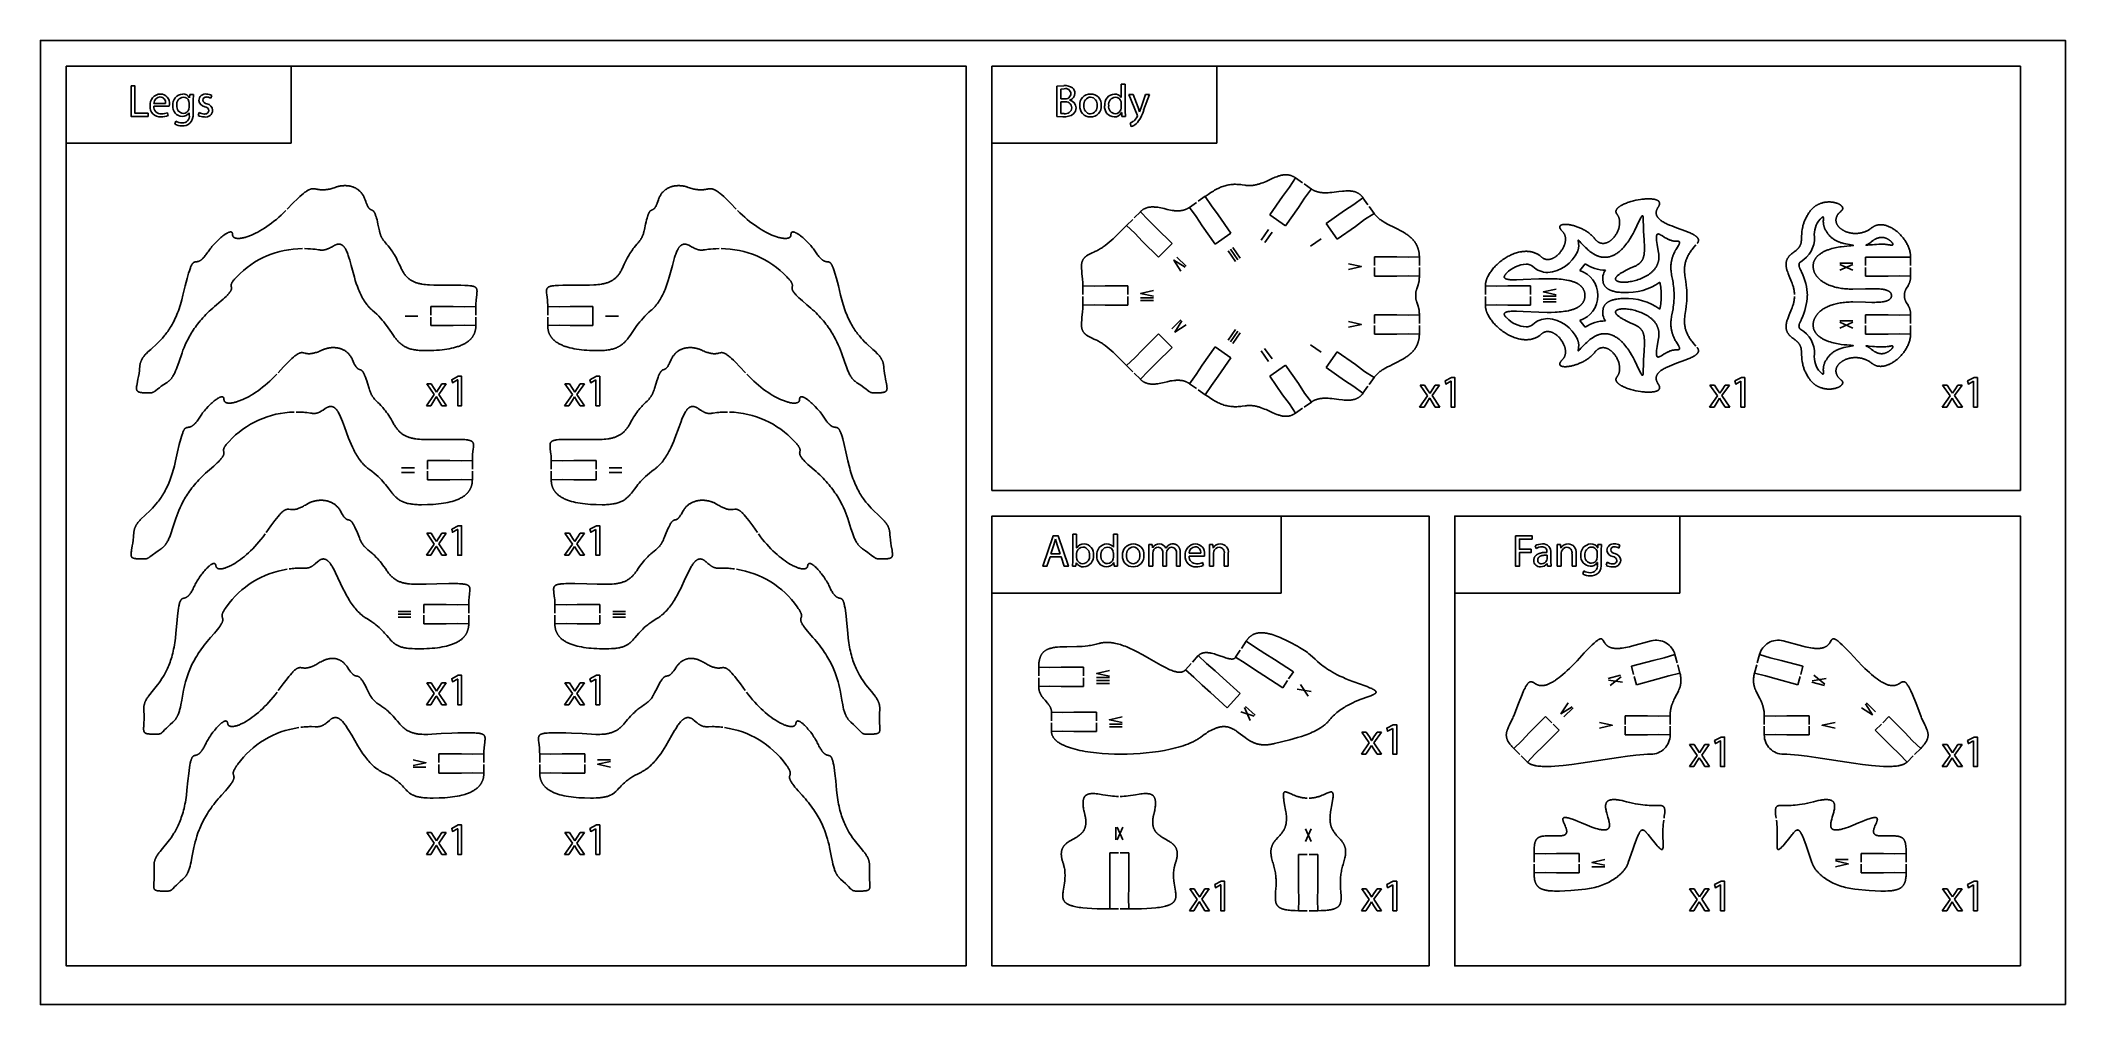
# Model space of a CAD drawing. Extents: x 4 to 319, y 4 to 154.
import ezdxf

# ---------------------------------------------------------------- set-up
doc = ezdxf.new("R2010")
doc.units = 0
doc.header["$MEASUREMENT"] = 0
doc.layers.add('DEFAULT', color=18, linetype='CONTINUOUS')

msp = doc.modelspace()

# ---------------------------------------------------------------- linework, layer by layer
at = {"layer": 'DEFAULT', "color": 6}
for p, q in [((27.4, 145.41), (27.41, 145.41)), ((27.41, 145.41), (27.44, 145.92)), ((27.44, 145.92), (27.99, 145.92)), ((27.99, 145.92), (27.96, 144.99)), ((27.96, 144.99), (27.96, 143)), ((30.86, 145.79), (30.71, 145.34)), ((162.3, 147.2), (163.42, 147.3)), ((162.3, 142.52), (162.3, 147.2)), ((163.46, 146.83), (162.91, 146.78)), ((162.91, 146.78), (162.91, 145.25)), ((162.91, 145.25), (163.47, 145.25)), ((164.32, 145.07), (164.32, 145.06)), ((172.32, 145.48), (172.33, 145.48)), ((172.33, 145.48), (172.33, 147.52)), ((172.33, 147.52), (172.95, 147.52)), ((172.95, 147.52), (172.95, 143.39)), ((174.79, 142.78), (173.53, 145.92)), ((173.53, 145.92), (174.21, 145.92)), ((174.21, 145.92), (174.96, 143.91)), ((175.41, 143.92), (176.09, 145.92)), ((176.74, 145.92), (175.81, 143.49)), ((176.09, 145.92), (176.74, 145.92)), ((24.25, 144.1), (21.85, 144.1)), ((21.86, 144.55), (23.68, 144.55)), ((23.97, 143.09), (24.08, 142.65)), ((24.28, 144.39), (24.25, 144.1)), ((25.09, 141.32), (25.25, 141.79)), ((27.29, 143.63), (27.34, 143.96)), ((27.34, 144.58), (27.31, 144.86)), ((27.34, 143.96), (27.34, 144.58)), ((27.35, 143.09), (27.34, 143.09)), ((27.35, 142.71), (27.35, 143.09)), ((28.75, 142.67), (28.9, 143.14)), ((163.25, 142.47), (162.3, 142.52)), ((163.42, 144.79), (162.91, 144.79)), ((162.91, 144.79), (162.91, 142.97)), ((162.91, 142.97), (163.43, 142.95)), ((172.33, 144.53), (172.3, 144.79)), ((172.3, 143.67), (172.33, 143.94)), ((172.33, 143.94), (172.33, 144.53)), ((172.4, 143.1), (172.38, 143.1)), ((172.42, 142.51), (172.4, 143.1)), ((172.98, 142.51), (172.42, 142.51)), ((172.95, 143.39), (172.98, 142.51)), ((173.72, 141.47), (174.26, 141.77)), ((174.84, 142.61), (174.79, 142.78)), ((174.79, 142.47), (174.84, 142.61)), ((174.96, 143.91), (175.17, 143.21)), ((175.17, 143.21), (175.19, 143.21)), ((175.19, 143.21), (175.41, 143.92)), ((173.88, 140.95), (173.72, 141.47)), ((65.45, 99.25), (64.3, 100.92)), ((64.3, 100.92), (64.99, 100.92)), ((64.99, 100.92), (65.47, 100.18)), ((67.33, 100.92), (66.17, 99.27)), ((66.18, 100.19), (66.66, 100.92)), ((66.66, 100.92), (67.33, 100.92)), ((86.95, 99.25), (85.79, 100.92)), ((85.79, 100.92), (86.48, 100.92)), ((86.48, 100.92), (86.97, 100.18)), ((88.82, 100.92), (87.66, 99.27)), ((87.67, 100.19), (88.15, 100.92)), ((88.15, 100.92), (88.82, 100.92)), ((64.24, 97.5), (65.45, 99.25)), ((65.42, 98.27), (64.92, 97.5)), ((65.78, 98.86), (65.42, 98.27)), ((65.47, 100.18), (65.82, 99.63)), ((65.79, 98.86), (65.78, 98.86)), ((66.16, 98.27), (65.79, 98.86)), ((65.82, 99.63), (65.84, 99.63)), ((65.84, 99.63), (66.18, 100.19)), ((66.66, 97.5), (66.16, 98.27)), ((66.17, 99.27), (67.36, 97.5)), ((85.73, 97.5), (86.95, 99.25)), ((86.91, 98.27), (86.42, 97.5)), ((87.27, 98.86), (86.91, 98.27)), ((86.97, 100.18), (87.31, 99.63)), ((87.29, 98.86), (87.27, 98.86)), ((87.65, 98.27), (87.29, 98.86)), ((87.31, 99.63), (87.33, 99.63)), ((87.33, 99.63), (87.67, 100.19)), ((88.15, 97.5), (87.65, 98.27)), ((87.66, 99.27), (88.86, 97.5)), ((218.75, 97.3), (219.97, 99.05)), ((219.97, 99.05), (218.81, 100.72)), ((218.81, 100.72), (219.5, 100.72)), ((219.93, 98.07), (219.44, 97.3)), ((219.5, 100.72), (219.99, 99.98)), ((220.29, 98.66), (219.93, 98.07)), ((219.99, 99.98), (220.33, 99.43)), ((220.31, 98.66), (220.29, 98.66)), ((220.67, 98.07), (220.31, 98.66)), ((220.33, 99.43), (220.36, 99.43)), ((220.36, 99.43), (220.69, 99.99)), ((221.17, 97.3), (220.67, 98.07)), ((221.84, 100.72), (220.68, 99.07)), ((220.68, 99.07), (221.88, 97.3)), ((220.69, 99.99), (221.17, 100.72)), ((221.17, 100.72), (221.84, 100.72)), ((263.85, 97.3), (265.07, 99.05)), ((265.07, 99.05), (263.91, 100.72)), ((263.91, 100.72), (264.6, 100.72)), ((265.03, 98.07), (264.54, 97.3)), ((264.6, 100.72), (265.09, 99.98)), ((265.39, 98.66), (265.03, 98.07)), ((265.09, 99.98), (265.43, 99.43)), ((265.4, 98.66), (265.39, 98.66)), ((265.77, 98.07), (265.4, 98.66)), ((265.43, 99.43), (265.45, 99.43)), ((265.45, 99.43), (265.79, 99.99)), ((266.27, 97.3), (265.77, 98.07)), ((266.94, 100.72), (265.78, 99.07)), ((265.78, 99.07), (266.98, 97.3)), ((265.79, 99.99), (266.27, 100.72)), ((266.27, 100.72), (266.94, 100.72)), ((300.04, 97.3), (301.26, 99.05)), ((301.26, 99.05), (300.1, 100.72)), ((300.1, 100.72), (300.79, 100.72)), ((301.22, 98.07), (300.73, 97.3)), ((300.79, 100.72), (301.28, 99.98)), ((301.58, 98.66), (301.22, 98.07)), ((301.28, 99.98), (301.62, 99.43)), ((301.59, 98.66), (301.58, 98.66)), ((301.96, 98.07), (301.59, 98.66)), ((301.62, 99.43), (301.64, 99.43)), ((301.64, 99.43), (301.98, 99.99)), ((302.46, 97.3), (301.96, 98.07)), ((303.13, 100.72), (301.97, 99.07)), ((301.97, 99.07), (303.17, 97.3)), ((301.98, 99.99), (302.46, 100.72)), ((302.46, 100.72), (303.13, 100.72)), ((64.92, 97.5), (64.24, 97.5)), ((67.36, 97.5), (66.66, 97.5)), ((86.42, 97.5), (85.73, 97.5)), ((88.86, 97.5), (88.15, 97.5)), ((219.44, 97.3), (218.75, 97.3)), ((221.88, 97.3), (221.17, 97.3)), ((264.54, 97.3), (263.85, 97.3)), ((266.98, 97.3), (266.27, 97.3)), ((300.73, 97.3), (300.04, 97.3)), ((303.17, 97.3), (302.46, 97.3)), ((64.24, 74.23), (65.45, 75.97)), ((65.45, 75.97), (64.3, 77.65)), ((64.3, 77.65), (64.99, 77.65)), ((64.99, 77.65), (65.47, 76.91)), ((65.47, 76.91), (65.82, 76.35)), ((65.82, 76.35), (65.84, 76.35)), ((65.84, 76.35), (66.18, 76.92)), ((67.33, 77.65), (66.17, 75.99)), ((66.17, 75.99), (67.36, 74.23)), ((66.18, 76.92), (66.66, 77.65)), ((66.66, 77.65), (67.33, 77.65)), ((85.73, 74.23), (86.95, 75.97)), ((86.95, 75.97), (85.79, 77.65)), ((85.79, 77.65), (86.48, 77.65)), ((86.48, 77.65), (86.97, 76.91)), ((86.97, 76.91), (87.31, 76.35)), ((87.31, 76.35), (87.33, 76.35)), ((87.33, 76.35), (87.67, 76.92)), ((88.82, 77.65), (87.66, 75.99)), ((87.66, 75.99), (88.86, 74.23)), ((87.67, 76.92), (88.15, 77.65)), ((88.15, 77.65), (88.82, 77.65)), ((161.86, 75.86), (161.4, 74.48)), ((162.1, 76.72), (161.86, 75.86)), ((162.12, 76.72), (162.1, 76.72)), ((162.36, 75.85), (162.12, 76.72)), ((162.83, 74.48), (162.36, 75.85)), ((164.78, 73.39), (164.78, 77.52)), ((164.78, 77.52), (165.39, 77.52)), ((165.39, 77.52), (165.39, 75.37)), ((171.12, 75.48), (171.12, 77.52)), ((171.12, 77.52), (171.74, 77.52)), ((171.74, 77.52), (171.74, 73.39)), ((176.64, 75), (176.62, 75.92)), ((176.62, 75.92), (177.16, 75.92)), ((177.16, 75.92), (177.19, 75.37)), ((179.26, 75.32), (179.64, 75.76)), ((186.06, 75), (186.04, 75.92)), ((186.04, 75.92), (186.59, 75.92)), ((186.59, 75.92), (186.62, 75.36)), ((236.88, 75.29), (236.74, 75.7)), ((240.16, 75), (240.13, 75.92)), ((240.13, 75.92), (240.68, 75.92)), ((240.68, 75.92), (240.72, 75.36)), ((246.45, 75.41), (246.48, 75.92)), ((246.48, 75.92), (247.02, 75.92)), ((247.02, 75.92), (246.99, 74.99)), ((249.9, 75.79), (249.74, 75.34)), ((64.92, 74.23), (64.24, 74.23)), ((65.42, 75), (64.92, 74.23)), ((65.78, 75.59), (65.42, 75)), ((65.79, 75.59), (65.78, 75.59)), ((66.16, 75), (65.79, 75.59)), ((66.66, 74.23), (66.16, 75)), ((67.36, 74.23), (66.66, 74.23)), ((86.42, 74.23), (85.73, 74.23)), ((86.91, 75), (86.42, 74.23)), ((87.27, 75.59), (86.91, 75)), ((87.29, 75.59), (87.27, 75.59)), ((87.65, 75), (87.29, 75.59)), ((88.15, 74.23), (87.65, 75)), ((88.86, 74.23), (88.15, 74.23)), ((161.4, 74.48), (162.83, 74.48)), ((164.75, 72.51), (164.78, 73.39)), ((165.29, 72.51), (164.75, 72.51)), ((165.31, 73.07), (165.29, 72.51)), ((165.33, 73.07), (165.31, 73.07)), ((165.39, 75.37), (165.41, 75.37)), ((165.43, 74.75), (165.39, 74.49)), ((165.39, 74.49), (165.39, 73.88)), ((165.39, 73.88), (165.42, 73.65)), ((171.12, 74.53), (171.09, 74.79)), ((171.09, 73.67), (171.12, 73.94)), ((171.11, 75.48), (171.12, 75.48)), ((171.12, 73.94), (171.12, 74.53)), ((171.18, 73.1), (171.17, 73.1)), ((171.21, 72.51), (171.18, 73.1)), ((171.77, 72.51), (171.21, 72.51)), ((171.74, 73.39), (171.77, 72.51)), ((176.64, 72.51), (176.64, 75)), ((177.25, 72.51), (176.64, 72.51)), ((177.19, 75.37), (177.21, 75.37)), ((177.3, 74.87), (177.25, 74.57)), ((177.25, 74.57), (177.25, 72.51)), ((178.78, 72.51), (178.78, 74.55)), ((179.39, 72.51), (178.78, 72.51)), ((179.25, 75.32), (179.26, 75.32)), ((179.44, 74.93), (179.39, 74.62)), ((179.39, 74.62), (179.39, 72.51)), ((180.91, 72.51), (180.91, 74.44)), ((181.52, 72.51), (180.91, 72.51)), ((181.52, 74.52), (181.52, 72.51)), ((185.27, 74.1), (182.87, 74.1)), ((182.88, 74.55), (184.7, 74.55)), ((184.99, 73.09), (185.1, 72.65)), ((185.29, 74.39), (185.27, 74.1)), ((186.06, 72.51), (186.06, 75)), ((186.68, 72.51), (186.06, 72.51)), ((186.62, 75.36), (186.64, 75.36)), ((186.73, 74.85), (186.68, 74.56)), ((186.68, 74.56), (186.68, 72.51)), ((188.35, 72.51), (188.35, 74.48)), ((188.97, 72.51), (188.35, 72.51)), ((188.97, 74.55), (188.97, 72.51)), ((238.53, 73.46), (238.56, 73.66)), ((238.55, 74.68), (238.55, 74.75)), ((238.56, 73.66), (238.56, 74.25)), ((238.6, 72.94), (238.58, 72.94)), ((238.65, 72.51), (238.6, 72.94)), ((239.22, 72.51), (238.65, 72.51)), ((239.16, 74.6), (239.16, 73.33)), ((239.16, 73.33), (239.22, 72.51)), ((240.16, 72.51), (240.16, 75)), ((240.78, 72.51), (240.16, 72.51)), ((240.72, 75.36), (240.73, 75.36)), ((240.83, 74.85), (240.78, 74.56)), ((240.78, 74.56), (240.78, 72.51)), ((242.45, 72.51), (242.45, 74.48)), ((243.07, 72.51), (242.45, 72.51)), ((243.07, 74.55), (243.07, 72.51)), ((246.33, 73.63), (246.38, 73.96)), ((246.38, 74.58), (246.34, 74.86)), ((246.39, 73.09), (246.37, 73.09)), ((246.38, 73.96), (246.38, 74.58)), ((246.39, 72.71), (246.39, 73.09)), ((246.44, 75.41), (246.45, 75.41)), ((246.99, 74.99), (246.99, 73)), ((247.78, 72.67), (247.94, 73.14)), ((244.13, 71.32), (244.28, 71.79)), ((65.45, 52.7), (64.3, 54.37)), ((64.3, 54.37), (64.99, 54.37)), ((64.99, 54.37), (65.47, 53.64)), ((65.47, 53.64), (65.82, 53.08)), ((65.84, 53.08), (66.18, 53.65)), ((67.33, 54.37), (66.17, 52.72)), ((66.18, 53.65), (66.66, 54.37)), ((66.66, 54.37), (67.33, 54.37)), ((86.95, 52.7), (85.79, 54.37)), ((85.79, 54.37), (86.48, 54.37)), ((86.48, 54.37), (86.97, 53.64)), ((86.97, 53.64), (87.31, 53.08)), ((87.33, 53.08), (87.67, 53.65)), ((88.82, 54.37), (87.66, 52.72)), ((87.67, 53.65), (88.15, 54.37)), ((88.15, 54.37), (88.82, 54.37)), ((64.24, 50.96), (65.45, 52.7)), ((64.92, 50.96), (64.24, 50.96)), ((65.42, 51.73), (64.92, 50.96)), ((65.78, 52.32), (65.42, 51.73)), ((65.79, 52.32), (65.78, 52.32)), ((66.16, 51.73), (65.79, 52.32)), ((65.82, 53.08), (65.84, 53.08)), ((66.66, 50.96), (66.16, 51.73)), ((66.17, 52.72), (67.36, 50.96)), ((67.36, 50.96), (66.66, 50.96)), ((85.73, 50.96), (86.95, 52.7)), ((86.42, 50.96), (85.73, 50.96)), ((86.91, 51.73), (86.42, 50.96)), ((87.27, 52.32), (86.91, 51.73)), ((87.29, 52.32), (87.27, 52.32)), ((87.65, 51.73), (87.29, 52.32)), ((87.31, 53.08), (87.33, 53.08)), ((88.15, 50.96), (87.65, 51.73)), ((87.66, 52.72), (88.86, 50.96)), ((88.86, 50.96), (88.15, 50.96)), ((209.7, 43.28), (210.91, 45.03)), ((210.91, 45.03), (209.76, 46.7)), ((209.76, 46.7), (210.45, 46.7)), ((210.45, 46.7), (210.94, 45.96)), ((211.24, 44.64), (210.88, 44.05)), ((210.94, 45.96), (211.28, 45.41)), ((211.25, 44.64), (211.24, 44.64)), ((211.62, 44.05), (211.25, 44.64)), ((211.28, 45.41), (211.3, 45.41)), ((211.3, 45.41), (211.64, 45.97)), ((212.79, 46.7), (211.63, 45.05)), ((211.63, 45.05), (212.83, 43.28)), ((211.64, 45.97), (212.12, 46.7)), ((212.12, 46.7), (212.79, 46.7)), ((261.91, 43.1), (260.75, 44.77)), ((260.75, 44.77), (261.45, 44.77)), ((261.45, 44.77), (261.93, 44.04)), ((263.79, 44.77), (262.62, 43.12)), ((262.64, 44.04), (263.12, 44.77)), ((263.12, 44.77), (263.79, 44.77)), ((301.26, 43.1), (300.1, 44.77)), ((300.1, 44.77), (300.79, 44.77)), ((300.79, 44.77), (301.28, 44.04)), ((303.13, 44.77), (301.97, 43.12)), ((301.98, 44.04), (302.46, 44.77)), ((302.46, 44.77), (303.13, 44.77)), ((210.39, 43.28), (209.7, 43.28)), ((210.88, 44.05), (210.39, 43.28)), ((212.12, 43.28), (211.62, 44.05)), ((212.83, 43.28), (212.12, 43.28)), ((260.7, 41.36), (261.91, 43.1)), ((261.38, 41.36), (260.7, 41.36)), ((261.88, 42.13), (261.38, 41.36)), ((262.24, 42.72), (261.88, 42.13)), ((261.93, 44.04), (262.28, 43.48)), ((262.25, 42.72), (262.24, 42.72)), ((262.62, 42.13), (262.25, 42.72)), ((262.28, 43.48), (262.3, 43.48)), ((262.3, 43.48), (262.64, 44.04)), ((262.62, 43.12), (263.82, 41.36)), ((263.12, 41.36), (262.62, 42.13)), ((263.82, 41.36), (263.12, 41.36)), ((300.04, 41.36), (301.26, 43.1)), ((300.73, 41.36), (300.04, 41.36)), ((301.22, 42.13), (300.73, 41.36)), ((301.58, 42.72), (301.22, 42.13)), ((301.28, 44.04), (301.62, 43.48)), ((301.59, 42.72), (301.58, 42.72)), ((301.96, 42.13), (301.59, 42.72)), ((301.62, 43.48), (301.64, 43.48)), ((301.64, 43.48), (301.98, 44.04)), ((302.46, 41.36), (301.96, 42.13)), ((301.97, 43.12), (303.17, 41.36)), ((303.17, 41.36), (302.46, 41.36)), ((64.24, 27.69), (65.45, 29.43)), ((65.45, 29.43), (64.3, 31.1)), ((64.3, 31.1), (64.99, 31.1)), ((65.42, 28.46), (64.92, 27.69)), ((64.99, 31.1), (65.47, 30.37)), ((65.78, 29.05), (65.42, 28.46)), ((65.47, 30.37), (65.82, 29.81)), ((65.79, 29.05), (65.78, 29.05)), ((66.16, 28.46), (65.79, 29.05)), ((65.82, 29.81), (65.84, 29.81)), ((65.84, 29.81), (66.18, 30.38)), ((66.66, 27.69), (66.16, 28.46)), ((67.33, 31.1), (66.17, 29.45)), ((66.17, 29.45), (67.36, 27.69)), ((66.18, 30.38), (66.66, 31.1)), ((66.66, 31.1), (67.33, 31.1)), ((85.73, 27.69), (86.95, 29.43)), ((86.95, 29.43), (85.79, 31.1)), ((85.79, 31.1), (86.48, 31.1)), ((86.91, 28.46), (86.42, 27.69)), ((86.48, 31.1), (86.97, 30.37)), ((87.27, 29.05), (86.91, 28.46)), ((86.97, 30.37), (87.31, 29.81)), ((87.29, 29.05), (87.27, 29.05)), ((87.65, 28.46), (87.29, 29.05)), ((87.31, 29.81), (87.33, 29.81)), ((87.33, 29.81), (87.67, 30.38)), ((88.15, 27.69), (87.65, 28.46)), ((88.82, 31.1), (87.66, 29.45)), ((87.66, 29.45), (88.86, 27.69)), ((87.67, 30.38), (88.15, 31.1)), ((88.15, 31.1), (88.82, 31.1)), ((64.92, 27.69), (64.24, 27.69)), ((67.36, 27.69), (66.66, 27.69)), ((86.42, 27.69), (85.73, 27.69)), ((88.86, 27.69), (88.15, 27.69)), ((184.14, 20.68), (182.98, 22.35)), ((182.98, 22.35), (183.68, 22.35)), ((183.68, 22.35), (184.16, 21.62)), ((186.02, 22.35), (184.85, 20.7)), ((184.87, 21.62), (185.35, 22.35)), ((185.35, 22.35), (186.02, 22.35)), ((210.91, 20.68), (209.76, 22.35)), ((209.76, 22.35), (210.45, 22.35)), ((210.45, 22.35), (210.94, 21.62)), ((212.79, 22.35), (211.63, 20.7)), ((211.64, 21.62), (212.12, 22.35)), ((212.12, 22.35), (212.79, 22.35)), ((261.91, 20.68), (260.75, 22.35)), ((260.75, 22.35), (261.45, 22.35)), ((261.45, 22.35), (261.93, 21.62)), ((263.79, 22.35), (262.62, 20.7)), ((262.64, 21.62), (263.12, 22.35)), ((263.12, 22.35), (263.79, 22.35)), ((301.26, 20.68), (300.1, 22.35)), ((300.1, 22.35), (300.79, 22.35)), ((300.79, 22.35), (301.28, 21.62)), ((303.13, 22.35), (301.97, 20.7)), ((301.98, 21.62), (302.46, 22.35)), ((302.46, 22.35), (303.13, 22.35)), ((182.93, 18.93), (184.14, 20.68)), ((183.61, 18.93), (182.93, 18.93)), ((184.11, 19.7), (183.61, 18.93)), ((184.47, 20.3), (184.11, 19.7)), ((184.16, 21.62), (184.51, 21.06)), ((184.48, 20.3), (184.47, 20.3)), ((184.85, 19.7), (184.48, 20.3)), ((184.51, 21.06), (184.53, 21.06)), ((184.53, 21.06), (184.87, 21.62)), ((184.85, 20.7), (186.05, 18.93)), ((185.35, 18.93), (184.85, 19.7)), ((186.05, 18.93), (185.35, 18.93)), ((209.7, 18.93), (210.91, 20.68)), ((210.39, 18.93), (209.7, 18.93)), ((210.88, 19.7), (210.39, 18.93)), ((211.24, 20.3), (210.88, 19.7)), ((210.94, 21.62), (211.28, 21.06)), ((211.25, 20.3), (211.24, 20.3)), ((211.62, 19.7), (211.25, 20.3)), ((211.28, 21.06), (211.3, 21.06)), ((211.3, 21.06), (211.64, 21.62)), ((212.12, 18.93), (211.62, 19.7)), ((211.63, 20.7), (212.83, 18.93)), ((212.83, 18.93), (212.12, 18.93)), ((260.7, 18.93), (261.91, 20.68)), ((261.38, 18.93), (260.7, 18.93)), ((261.88, 19.7), (261.38, 18.93)), ((262.24, 20.3), (261.88, 19.7)), ((261.93, 21.62), (262.28, 21.06)), ((262.25, 20.3), (262.24, 20.3)), ((262.62, 19.7), (262.25, 20.3)), ((262.28, 21.06), (262.3, 21.06)), ((262.3, 21.06), (262.64, 21.62)), ((262.62, 20.7), (263.82, 18.93)), ((263.12, 18.93), (262.62, 19.7)), ((263.82, 18.93), (263.12, 18.93)), ((300.04, 18.93), (301.26, 20.68)), ((300.73, 18.93), (300.04, 18.93)), ((301.22, 19.7), (300.73, 18.93)), ((301.58, 20.3), (301.22, 19.7)), ((301.28, 21.62), (301.62, 21.06)), ((301.59, 20.3), (301.58, 20.3)), ((301.96, 19.7), (301.59, 20.3)), ((301.62, 21.06), (301.64, 21.06)), ((301.64, 21.06), (301.98, 21.62)), ((302.46, 18.93), (301.96, 19.7)), ((301.97, 20.7), (303.17, 18.93)), ((303.17, 18.93), (302.46, 18.93))]:
    msp.add_line(p, q, dxfattribs=at)
at = {"layer": 'DEFAULT', "color": 1}
for p, q in [((199.44, 132.95), (198.48, 131.49)), ((200.55, 132.17), (199.44, 132.95)), ((185.39, 130.09), (184.28, 129.31)), ((186.35, 128.62), (185.39, 130.08)), ((197.44, 130.08), (195.43, 127.21)), ((198.48, 131.49), (197.44, 130.08)), ((199.89, 128.36), (200.85, 129.82)), ((201.9, 131.22), (200.79, 132)), ((200.85, 129.82), (201.9, 131.23)), ((209.93, 129.87), (208.53, 128.83)), ((210.71, 128.76), (209.93, 129.87)), ((174.13, 126.5), (173.17, 125.55)), ((175.3, 127.67), (174.34, 126.71)), ((176.5, 126.4), (175.3, 127.67)), ((177.77, 125.19), (176.5, 126.4)), ((184.04, 129.14), (182.93, 128.36)), ((182.93, 128.36), (183.98, 126.96)), ((183.98, 126.96), (184.94, 125.5)), ((187.4, 127.22), (186.35, 128.62)), ((189.4, 124.35), (187.4, 127.22)), ((195.43, 127.21), (197.88, 125.5)), ((197.88, 125.5), (199.89, 128.36)), ((207.07, 127.87), (204.2, 125.86)), ((208.53, 128.83), (207.07, 127.87)), ((208.79, 125.41), (210.19, 126.45)), ((210.19, 126.45), (211.66, 127.41)), ((211.66, 127.41), (210.88, 128.52)), ((173.17, 125.55), (174.44, 124.35)), ((174.44, 124.35), (175.65, 123.07)), ((175.65, 123.07), (178.12, 120.6)), ((180.24, 122.72), (177.77, 125.19)), ((184.94, 125.5), (186.95, 122.63)), ((186.95, 122.63), (189.4, 124.35)), ((204.2, 125.86), (205.92, 123.4)), ((205.92, 123.4), (208.79, 125.41)), ((178.12, 120.6), (180.24, 122.72)), ((215.2, 120.65), (211.7, 120.65)), ((211.7, 120.65), (211.7, 119.3)), ((216.95, 120.6), (215.2, 120.65)), ((218.7, 120.65), (216.95, 120.6)), ((218.7, 119.3), (218.7, 120.65)), ((291.61, 120.64), (288.11, 120.64)), ((288.11, 120.64), (288.11, 119.3)), ((293.36, 120.6), (291.61, 120.64)), ((295.11, 120.64), (293.36, 120.6)), ((295.11, 119.3), (295.11, 120.64)), ((211.7, 119), (211.7, 117.65)), ((211.7, 117.65), (215.2, 117.65)), ((215.2, 117.65), (216.95, 117.7)), ((216.95, 117.7), (218.7, 117.65)), ((218.7, 117.65), (218.7, 119)), ((288.11, 118.99), (288.11, 117.65)), ((288.11, 117.65), (291.61, 117.65)), ((291.61, 117.65), (293.36, 117.7)), ((293.36, 117.7), (295.11, 117.65)), ((295.11, 117.65), (295.11, 118.99)), ((168.1, 116.1), (166.35, 116.15)), ((166.35, 114.8), (166.35, 116.15)), ((166.35, 113.14), (166.35, 114.5)), ((169.85, 116.15), (168.1, 116.1)), ((173.35, 116.15), (169.85, 116.15)), ((173.35, 114.8), (173.35, 116.15)), ((173.35, 113.15), (173.35, 114.5)), ((230.72, 116.09), (228.97, 116.14)), ((228.97, 114.8), (228.97, 116.14)), ((228.97, 113.15), (228.97, 114.5)), ((232.47, 116.14), (230.72, 116.09)), ((235.97, 116.14), (232.47, 116.14)), ((235.97, 114.8), (235.97, 116.14)), ((235.97, 113.15), (235.97, 114.5)), ((68.43, 112.96), (64.93, 112.96)), ((64.93, 112.96), (64.93, 111.6)), ((64.93, 111.3), (64.93, 109.96)), ((70.18, 112.91), (68.43, 112.96)), ((71.93, 112.96), (70.18, 112.91)), ((71.93, 111.6), (71.93, 112.96)), ((71.93, 109.95), (71.93, 111.3)), ((84.87, 112.91), (83.12, 112.96)), ((83.12, 111.6), (83.12, 112.96)), ((83.12, 109.95), (83.12, 111.3)), ((86.62, 112.96), (84.87, 112.91)), ((90.12, 112.96), (86.62, 112.96)), ((90.12, 109.96), (90.12, 112.96)), ((166.35, 113.15), (168.1, 113.2)), ((168.1, 113.2), (169.85, 113.15)), ((169.85, 113.15), (173.35, 113.15)), ((215.2, 111.65), (211.7, 111.65)), ((211.7, 111.65), (211.7, 110.3)), ((216.95, 111.6), (215.2, 111.65)), ((218.7, 111.65), (216.95, 111.6)), ((218.7, 110.3), (218.7, 111.65)), ((228.97, 113.15), (230.72, 113.19)), ((230.72, 113.19), (232.47, 113.15)), ((232.47, 113.15), (235.97, 113.15)), ((291.61, 111.65), (288.11, 111.65)), ((288.11, 111.65), (288.11, 110.3)), ((293.36, 111.6), (291.61, 111.65)), ((295.11, 111.65), (293.36, 111.6)), ((295.11, 110.3), (295.11, 111.65)), ((64.93, 109.96), (68.43, 109.96)), ((68.43, 109.96), (70.18, 110.01)), ((70.18, 110.01), (71.93, 109.96)), ((83.12, 109.96), (84.87, 110.01)), ((84.87, 110.01), (86.62, 109.96)), ((86.62, 109.96), (90.12, 109.96)), ((178.12, 108.7), (175.65, 106.22)), ((180.24, 106.58), (178.12, 108.7)), ((211.7, 110), (211.7, 108.65)), ((211.7, 108.65), (215.2, 108.65)), ((215.2, 108.65), (216.95, 108.7)), ((216.95, 108.7), (218.7, 108.65)), ((218.7, 108.65), (218.7, 110)), ((288.11, 110), (288.11, 108.65)), ((288.11, 108.65), (291.61, 108.65)), ((291.61, 108.65), (293.36, 108.7)), ((293.36, 108.7), (295.11, 108.65)), ((295.11, 108.65), (295.11, 110)), ((174.44, 104.95), (173.17, 103.75)), ((175.65, 106.22), (174.44, 104.95)), ((176.5, 102.9), (177.77, 104.1)), ((177.77, 104.1), (180.24, 106.58)), ((186.95, 106.66), (184.94, 103.8)), ((189.4, 104.95), (186.95, 106.66)), ((187.4, 102.08), (189.4, 104.95)), ((205.92, 105.9), (204.2, 103.45)), ((208.79, 103.89), (205.92, 105.9)), ((174.13, 102.79), (173.17, 103.75)), ((175.3, 101.63), (174.34, 102.58)), ((175.3, 101.63), (176.5, 102.9)), ((183.98, 102.34), (182.93, 100.93)), ((184.04, 100.16), (182.93, 100.93)), ((184.94, 103.8), (183.98, 102.34)), ((186.35, 100.67), (187.4, 102.08)), ((197.88, 103.8), (195.43, 102.08)), ((195.43, 102.08), (197.44, 99.22)), ((199.89, 100.94), (197.88, 103.8)), ((200.85, 99.47), (199.89, 100.94)), ((204.2, 103.45), (207.07, 101.44)), ((207.07, 101.44), (208.53, 100.47)), ((210.19, 102.85), (208.79, 103.89)), ((211.66, 101.89), (210.19, 102.85)), ((211.66, 101.89), (210.88, 100.78)), ((185.39, 99.21), (184.28, 99.98)), ((185.39, 99.21), (186.35, 100.67)), ((197.44, 99.22), (198.48, 97.81)), ((198.48, 97.81), (199.44, 96.35)), ((201.9, 98.07), (200.79, 97.29)), ((201.9, 98.07), (200.85, 99.47)), ((208.53, 100.47), (209.93, 99.43)), ((210.71, 100.54), (209.93, 99.43)), ((200.55, 97.12), (199.44, 96.35)), ((67.89, 88.98), (64.39, 88.98)), ((64.39, 88.98), (64.39, 87.62)), ((69.64, 88.93), (67.89, 88.98)), ((71.39, 88.98), (69.64, 88.93)), ((71.39, 87.62), (71.39, 88.98)), ((85.41, 88.93), (83.66, 88.98)), ((83.66, 87.62), (83.66, 88.98)), ((87.16, 88.98), (85.41, 88.93)), ((90.66, 88.98), (87.16, 88.98)), ((90.66, 87.62), (90.66, 88.98)), ((64.39, 87.32), (64.39, 85.98)), ((64.39, 85.98), (67.89, 85.98)), ((67.89, 85.98), (69.64, 86.03)), ((69.64, 86.03), (71.39, 85.98)), ((71.39, 85.97), (71.39, 87.32)), ((83.66, 85.97), (83.66, 87.32)), ((85.41, 86.03), (83.66, 85.98)), ((87.16, 85.98), (85.41, 86.03)), ((90.66, 85.98), (87.16, 85.98)), ((90.66, 87.32), (90.66, 85.98)), ((67.32, 66.55), (63.82, 66.55)), ((63.82, 66.55), (63.82, 65.2)), ((69.07, 66.5), (67.32, 66.55)), ((70.82, 66.55), (69.07, 66.5)), ((70.82, 65.2), (70.82, 66.55)), ((85.97, 66.5), (84.22, 66.55)), ((84.22, 65.2), (84.22, 66.55)), ((87.72, 66.55), (85.97, 66.5)), ((91.22, 66.55), (87.72, 66.55)), ((91.22, 65.2), (91.22, 66.55)), ((63.82, 64.9), (63.82, 63.55)), ((63.82, 63.55), (67.32, 63.55)), ((67.32, 63.55), (69.07, 63.6)), ((69.07, 63.6), (70.82, 63.55)), ((70.82, 63.55), (70.82, 64.9)), ((84.22, 63.55), (84.22, 64.9)), ((85.97, 63.6), (84.22, 63.55)), ((87.72, 63.55), (85.97, 63.6)), ((91.22, 63.55), (87.72, 63.55)), ((91.22, 64.9), (91.22, 63.55)), ((191.75, 60.86), (191.02, 59.73)), ((191.75, 60.86), (193.19, 59.87)), ((193.19, 59.87), (194.69, 58.96)), ((251.7, 60.09), (254.78, 60.91)), ((275.29, 60.91), (278.37, 60.09)), ((161.24, 56.75), (159.49, 56.8)), ((159.49, 55.45), (159.49, 56.8)), ((162.99, 56.8), (161.24, 56.75)), ((166.48, 56.8), (162.99, 56.8)), ((166.48, 55.45), (166.48, 56.8)), ((183.22, 57.39), (182.31, 56.39)), ((184.32, 58.61), (183.42, 57.61)), ((185.59, 57.4), (184.32, 58.61)), ((186.92, 56.26), (185.59, 57.4)), ((190.85, 59.48), (190.12, 58.35)), ((190.12, 58.35), (191.62, 57.44)), ((191.62, 57.44), (193.06, 56.44)), ((194.69, 58.96), (196.16, 58.01)), ((196.16, 58.01), (199.1, 56.11)), ((255.08, 57.88), (251.7, 56.98)), ((251.7, 56.98), (252.04, 55.68)), ((256.78, 58.29), (255.08, 57.88)), ((258.46, 58.79), (256.78, 58.29)), ((258.81, 57.49), (258.46, 58.79)), ((259.23, 55.89), (258.89, 57.2)), ((271.18, 57.2), (270.84, 55.89)), ((271.61, 58.79), (271.26, 57.49)), ((273.29, 58.29), (271.61, 58.79)), ((274.99, 57.88), (273.29, 58.29)), ((278.37, 56.98), (274.99, 57.88)), ((278.02, 55.68), (278.37, 56.98)), ((159.49, 53.8), (159.49, 55.15)), ((161.24, 53.85), (159.49, 53.81)), ((162.99, 53.81), (161.24, 53.85)), ((166.48, 53.81), (162.99, 53.81)), ((166.48, 55.15), (166.48, 53.81)), ((182.31, 56.39), (183.64, 55.25)), ((183.64, 55.25), (184.9, 54.04)), ((184.9, 54.04), (186.2, 52.86)), ((188.21, 55.09), (186.92, 56.26)), ((190.81, 52.74), (188.21, 55.09)), ((193.06, 56.44), (194.53, 55.5)), ((194.53, 55.5), (197.47, 53.59)), ((197.47, 53.59), (198.2, 54.73)), ((199.1, 56.11), (198.36, 54.98)), ((252.12, 55.39), (252.47, 54.08)), ((252.47, 54.08), (255.85, 54.99)), ((255.85, 54.99), (257.53, 55.49)), ((257.53, 55.49), (259.23, 55.89)), ((272.54, 55.49), (270.84, 55.89)), ((274.21, 54.99), (272.54, 55.49)), ((277.6, 54.08), (274.21, 54.99)), ((277.95, 55.39), (277.6, 54.08)), ((186.2, 52.86), (188.79, 50.51)), ((188.79, 50.51), (190.81, 52.74)), ((161.48, 49.81), (163.23, 49.76)), ((161.48, 48.46), (161.48, 49.81)), ((161.48, 46.81), (161.48, 48.16)), ((163.23, 49.76), (164.98, 49.81)), ((164.98, 49.81), (168.48, 49.81)), ((168.48, 49.81), (168.48, 48.46)), ((168.48, 48.16), (168.48, 46.81)), ((238.33, 49.13), (235.86, 46.66)), ((239.29, 48.18), (238.33, 49.13)), ((240.45, 47.01), (239.5, 47.96)), ((254.21, 49.27), (250.71, 49.27)), ((250.71, 49.27), (250.71, 47.92)), ((250.71, 47.62), (250.71, 46.27)), ((255.96, 49.22), (254.21, 49.27)), ((257.71, 49.27), (255.96, 49.22)), ((257.71, 47.92), (257.71, 49.27)), ((257.71, 46.27), (257.71, 47.62)), ((272.36, 49.27), (274.11, 49.22)), ((272.36, 47.92), (272.36, 49.27)), ((272.36, 46.27), (272.36, 47.62)), ((274.11, 49.22), (275.86, 49.27)), ((275.86, 49.27), (279.36, 49.27)), ((279.36, 49.27), (279.36, 47.92)), ((279.36, 47.62), (279.36, 46.27)), ((289.62, 47.01), (290.57, 47.96)), ((291.74, 49.13), (290.78, 48.18)), ((294.21, 46.66), (291.74, 49.13)), ((163.23, 46.86), (161.48, 46.81)), ((164.98, 46.81), (163.23, 46.86)), ((168.48, 46.81), (164.98, 46.81)), ((234.66, 45.38), (233.38, 44.18)), ((234.34, 43.23), (233.38, 44.18)), ((235.86, 46.66), (234.66, 45.38)), ((236.71, 43.34), (237.98, 44.54)), ((237.98, 44.54), (240.45, 47.01)), ((250.71, 46.27), (254.21, 46.27)), ((254.21, 46.27), (255.96, 46.32)), ((255.96, 46.32), (257.71, 46.27)), ((274.11, 46.32), (272.36, 46.27)), ((275.86, 46.27), (274.11, 46.32)), ((279.36, 46.27), (275.86, 46.27)), ((292.09, 44.54), (289.62, 47.01)), ((293.36, 43.34), (292.09, 44.54)), ((295.41, 45.38), (294.21, 46.66)), ((296.69, 44.18), (295.41, 45.38)), ((296.69, 44.18), (295.73, 43.23)), ((69.68, 43.33), (66.18, 43.33)), ((66.18, 43.33), (66.18, 41.98)), ((66.18, 41.68), (66.18, 40.33)), ((71.43, 43.28), (69.68, 43.33)), ((73.18, 43.33), (71.43, 43.28)), ((73.18, 41.98), (73.18, 43.33)), ((73.18, 40.33), (73.18, 41.68)), ((83.62, 43.28), (81.87, 43.33)), ((81.87, 41.98), (81.87, 43.33)), ((81.87, 40.33), (81.87, 41.68)), ((85.37, 43.33), (83.62, 43.28)), ((88.87, 43.33), (85.37, 43.33)), ((88.87, 41.98), (88.87, 43.33)), ((88.87, 41.68), (88.87, 40.33)), ((235.51, 42.06), (234.55, 43.02)), ((235.5, 42.06), (236.71, 43.34)), ((294.57, 42.06), (293.36, 43.34)), ((295.52, 43.01), (294.57, 42.06)), ((66.18, 40.33), (69.68, 40.33)), ((69.68, 40.33), (71.43, 40.38)), ((71.43, 40.38), (73.18, 40.33)), ((83.62, 40.38), (81.87, 40.33)), ((85.37, 40.33), (83.62, 40.38)), ((88.87, 40.33), (85.37, 40.33)), ((170.53, 22.7), (170.53, 27.95)), ((170.53, 27.95), (171.88, 27.95)), ((173.53, 27.95), (172.17, 27.95)), ((173.53, 22.7), (173.53, 27.95)), ((199.92, 22.43), (199.92, 27.69)), ((199.92, 27.69), (201.27, 27.69)), ((202.92, 27.69), (201.57, 27.69)), ((202.92, 22.43), (202.92, 27.69)), ((238.3, 27.77), (236.55, 27.82)), ((236.55, 26.47), (236.55, 27.82)), ((236.55, 24.82), (236.55, 26.17)), ((240.05, 27.82), (238.3, 27.77)), ((243.55, 27.82), (240.05, 27.82)), ((243.55, 26.47), (243.55, 27.82)), ((243.55, 26.17), (243.55, 24.82)), ((290.92, 27.82), (287.42, 27.82)), ((287.42, 27.82), (287.42, 26.47)), ((287.42, 26.17), (287.42, 24.82)), ((292.67, 27.77), (290.92, 27.82)), ((294.42, 27.82), (292.67, 27.77)), ((294.42, 26.47), (294.42, 27.82)), ((294.42, 24.82), (294.42, 26.17)), ((170.58, 20.95), (170.53, 22.7)), ((173.48, 20.95), (173.53, 22.7)), ((199.97, 20.68), (199.92, 22.43)), ((202.87, 20.68), (202.92, 22.43)), ((238.3, 24.87), (236.55, 24.82)), ((240.05, 24.82), (238.3, 24.87)), ((243.55, 24.82), (240.05, 24.82)), ((287.42, 24.82), (290.92, 24.82)), ((290.92, 24.82), (292.67, 24.87)), ((292.67, 24.87), (294.42, 24.82)), ((170.53, 19.2), (170.58, 20.95)), ((171.88, 19.2), (170.53, 19.2)), ((173.53, 19.2), (172.17, 19.2)), ((173.53, 19.2), (173.48, 20.95)), ((199.92, 18.93), (199.97, 20.68)), ((201.27, 18.93), (199.92, 18.93)), ((202.92, 18.93), (201.57, 18.93)), ((202.92, 18.93), (202.87, 20.68))]:
    msp.add_line(p, q, dxfattribs=at)
at = {"layer": 'DEFAULT', "color": 250}
for p, q in [((195.23, 124.91), (194.08, 123.28)), ((195.79, 124.52), (194.65, 122.88)), ((203.43, 123.48), (201.79, 122.33)), ((180.99, 120.64), (182.41, 119.23)), ((188.96, 121.6), (190.1, 119.96)), ((189.32, 121.85), (190.47, 120.22)), ((189.69, 122.11), (190.83, 120.47)), ((286.11, 119.7), (284.12, 119.7)), ((286.11, 119.48), (284.12, 118.59)), ((284.12, 119.48), (286.11, 118.59)), ((175.35, 114.31), (177.34, 114.31)), ((175.35, 113.87), (177.34, 113.87)), ((237.97, 114.53), (239.97, 114.53)), ((237.97, 114.09), (239.97, 114.09)), ((237.97, 113.64), (239.97, 113.64)), ((62.93, 111.45), (60.93, 111.45)), ((92.12, 111.45), (94.11, 111.45)), ((180.21, 109.45), (181.62, 110.86)), ((286.11, 110.7), (284.12, 110.7)), ((286.11, 110.48), (284.12, 109.59)), ((284.12, 110.48), (286.11, 109.59)), ((188.96, 107.7), (190.1, 109.34)), ((189.32, 107.44), (190.47, 109.08)), ((189.69, 107.19), (190.83, 108.82)), ((195.23, 104.38), (194.08, 106.02)), ((195.79, 104.78), (194.64, 106.41)), ((203.43, 105.82), (201.79, 106.97)), ((62.39, 87.82), (60.39, 87.82)), ((62.39, 87.13), (60.39, 87.13)), ((92.66, 87.82), (94.66, 87.82)), ((92.66, 87.13), (94.66, 87.13)), ((61.83, 65.5), (59.83, 65.5)), ((61.83, 65.05), (59.83, 65.05)), ((61.83, 64.6), (59.83, 64.6)), ((93.22, 65.5), (95.22, 65.5)), ((93.22, 65.05), (95.22, 65.05)), ((93.22, 64.61), (95.22, 64.61)), ((168.49, 55.19), (170.48, 55.19)), ((168.49, 54.75), (170.48, 54.75)), ((168.49, 54.3), (170.48, 54.3)), ((200.2, 54.14), (201.39, 52.3)), ((250.01, 55.55), (248.08, 55.04)), ((248.14, 54.82), (250.3, 54.48)), ((250.07, 55.34), (248.37, 53.96)), ((279.77, 54.48), (281.7, 53.96)), ((279.83, 54.69), (281.99, 55.04)), ((281.76, 54.18), (280.06, 55.55)), ((191.51, 50.53), (192.39, 48.53)), ((191.66, 50.7), (193.14, 49.36)), ((201.88, 53.05), (199.72, 53.39)), ((242.61, 50.5), (241.2, 49.09)), ((288.24, 51.29), (289.66, 49.88)), ((170.48, 47.97), (172.48, 47.97)), ((170.48, 47.53), (172.48, 47.53)), ((192.99, 49.19), (190.91, 49.87)), ((64.18, 41.27), (62.19, 41.27)), ((90.87, 42.39), (92.86, 42.39)), ((171.47, 29.95), (171.47, 31.95)), ((171.69, 29.95), (172.58, 31.95)), ((171.69, 31.95), (172.58, 29.95)), ((200.97, 29.68), (201.86, 31.68)), ((200.97, 31.68), (201.86, 29.68)), ((247.54, 25.77), (245.55, 25.77)), ((283.43, 26.88), (285.43, 26.88))]:
    msp.add_line(p, q, dxfattribs=at)
at = {"layer": 'DEFAULT', "color": 5}
for p, q in [((243.65, 118.54), (244.49, 119.57)), ((244.49, 109.72), (243.65, 110.76))]:
    msp.add_line(p, q, dxfattribs=at)
at = {"layer": 'DEFAULT', "color": 6}
for points in [[(319.21, 4.33), (4.21, 4.33), (4.21, 154.33), (319.21, 154.33)], [(148.21, 10.33), (8.21, 10.33), (8.21, 150.33), (148.21, 150.33)], [(43.21, 138.33), (8.21, 138.33), (8.21, 150.33), (43.21, 150.33)], [(312.21, 84.33), (152.21, 84.33), (152.21, 150.33), (312.21, 150.33)], [(187.21, 138.33), (152.21, 138.33), (152.21, 150.33), (187.21, 150.33)], [(18.3, 147.26), (18.91, 147.26), (18.91, 143.02), (20.94, 143.02), (20.94, 142.51), (18.3, 142.51)], [(69.11, 101.51), (69.1, 101.51), (68.3, 101.08), (68.18, 101.55), (69.18, 102.09), (69.71, 102.09), (69.71, 97.5), (69.11, 97.5)], [(90.61, 101.51), (90.59, 101.51), (89.8, 101.08), (89.68, 101.55), (90.68, 102.09), (91.21, 102.09), (91.21, 97.5), (90.61, 97.5)], [(223.63, 101.31), (223.61, 101.31), (222.82, 100.88), (222.7, 101.35), (223.7, 101.89), (224.23, 101.89), (224.23, 97.3), (223.63, 97.3)], [(268.73, 101.31), (268.71, 101.31), (267.92, 100.88), (267.8, 101.35), (268.8, 101.89), (269.33, 101.89), (269.33, 97.3), (268.73, 97.3)], [(304.92, 101.31), (304.9, 101.31), (304.11, 100.88), (303.99, 101.35), (304.99, 101.89), (305.52, 101.89), (305.52, 97.3), (304.92, 97.3)], [(69.11, 78.24), (69.1, 78.24), (68.3, 77.81), (68.18, 78.28), (69.18, 78.82), (69.71, 78.82), (69.71, 74.23), (69.11, 74.23)], [(90.61, 78.24), (90.59, 78.24), (89.8, 77.81), (89.68, 78.28), (90.68, 78.82), (91.21, 78.82), (91.21, 74.23), (90.61, 74.23)], [(220.21, 10.33), (152.21, 10.33), (152.21, 80.33), (220.21, 80.33)], [(197.21, 68.33), (152.21, 68.33), (152.21, 80.33), (197.21, 80.33)], [(312.21, 10.33), (224.21, 10.33), (224.21, 80.33), (312.21, 80.33)], [(259.21, 68.33), (224.21, 68.33), (224.21, 80.33), (259.21, 80.33)], [(161.27, 74), (160.78, 72.51), (160.14, 72.51), (161.76, 77.26), (162.5, 77.26), (164.12, 72.51), (163.47, 72.51), (162.96, 74)], [(233.66, 77.26), (236.23, 77.26), (236.23, 76.75), (234.28, 76.75), (234.28, 75.17), (236.08, 75.17), (236.08, 74.66), (234.28, 74.66), (234.28, 72.51), (233.66, 72.51)], [(69.11, 54.97), (69.1, 54.97), (68.3, 54.54), (68.18, 55.01), (69.18, 55.55), (69.71, 55.55), (69.71, 50.96), (69.11, 50.96)], [(90.61, 54.97), (90.59, 54.97), (89.8, 54.54), (89.68, 55.01), (90.68, 55.55), (91.21, 55.55), (91.21, 50.96), (90.61, 50.96)], [(214.58, 47.29), (214.56, 47.29), (213.77, 46.86), (213.64, 47.33), (214.65, 47.87), (215.18, 47.87), (215.18, 43.28), (214.58, 43.28)], [(265.57, 45.36), (265.56, 45.36), (264.76, 44.93), (264.64, 45.41), (265.64, 45.94), (266.17, 45.94), (266.17, 41.36), (265.57, 41.36)], [(304.92, 45.36), (304.9, 45.36), (304.11, 44.93), (303.99, 45.41), (304.99, 45.94), (305.52, 45.94), (305.52, 41.36), (304.92, 41.36)], [(69.11, 31.69), (69.1, 31.69), (68.3, 31.26), (68.18, 31.74), (69.18, 32.27), (69.71, 32.27), (69.71, 27.69), (69.11, 27.69)], [(90.61, 31.69), (90.59, 31.69), (89.8, 31.26), (89.68, 31.74), (90.68, 32.27), (91.21, 32.27), (91.21, 27.69), (90.61, 27.69)], [(187.8, 22.94), (187.79, 22.94), (186.99, 22.51), (186.87, 22.98), (187.87, 23.52), (188.4, 23.52), (188.4, 18.93), (187.8, 18.93)], [(214.58, 22.94), (214.56, 22.94), (213.77, 22.51), (213.64, 22.98), (214.65, 23.52), (215.18, 23.52), (215.18, 18.93), (214.58, 18.93)], [(265.57, 22.94), (265.56, 22.94), (264.76, 22.51), (264.64, 22.98), (265.64, 23.52), (266.17, 23.52), (266.17, 18.93), (265.57, 18.93)], [(304.92, 22.94), (304.9, 22.94), (304.11, 22.51), (303.99, 22.98), (304.99, 23.52), (305.52, 23.52), (305.52, 18.93), (304.92, 18.93)]]:
    msp.add_lwpolyline(points, close=True, dxfattribs=at)
at = {"layer": 'DEFAULT', "color": 1}
for points in [[(191.6, 131.81), (191.76, 131.79), (191.91, 131.78), (192.06, 131.77), (192.2, 131.76), (192.35, 131.76), (192.49, 131.77), (192.64, 131.78), (192.78, 131.79), (192.92, 131.81), (193.06, 131.83), (193.19, 131.85), (193.33, 131.88), (193.46, 131.91), (193.6, 131.95), (193.73, 131.99), (193.86, 132.02), (193.99, 132.07), (194.12, 132.11), (194.37, 132.2), (194.62, 132.3), (194.87, 132.41), (195.83, 132.84), (196.29, 133.04), (196.52, 133.13), (196.74, 133.21), (196.86, 133.25), (196.97, 133.29), (197.08, 133.32), (197.19, 133.35), (197.3, 133.37), (197.42, 133.39), (197.53, 133.41), (197.58, 133.42), (197.64, 133.43), (197.7, 133.43), (197.75, 133.44), (197.81, 133.44), (197.86, 133.44), (197.92, 133.44), (197.97, 133.44), (198.03, 133.44), (198.09, 133.44), (198.14, 133.44), (198.2, 133.43), (198.25, 133.42), (198.31, 133.42), (198.37, 133.41), (198.42, 133.4), (198.48, 133.38), (198.53, 133.37), (198.59, 133.36), (198.65, 133.34), (198.7, 133.32), (198.76, 133.3), (198.82, 133.28), (198.87, 133.26), (198.93, 133.24), (198.99, 133.21), (199.04, 133.18), (199.1, 133.16), (199.16, 133.13), (199.21, 133.09), (199.27, 133.06), (199.33, 133.02), (199.39, 132.99), (199.44, 132.95)], [(42.61, 128.1), (43.49, 129.02), (44.23, 129.75), (44.55, 130.04), (44.85, 130.3), (45.11, 130.52), (45.24, 130.62), (45.35, 130.71), (45.47, 130.79), (45.57, 130.87), (45.68, 130.93), (45.77, 130.99), (45.87, 131.04), (45.91, 131.07), (45.96, 131.09), (46, 131.11), (46.04, 131.13), (46.08, 131.15), (46.12, 131.16), (46.16, 131.18), (46.2, 131.19), (46.24, 131.21), (46.28, 131.22), (46.32, 131.23), (46.35, 131.24), (46.39, 131.24), (46.43, 131.25), (46.46, 131.26), (46.5, 131.26), (46.53, 131.26), (46.56, 131.27), (46.6, 131.27), (46.63, 131.27), (46.66, 131.27), (46.7, 131.27), (46.73, 131.27), (46.76, 131.27), (46.8, 131.26), (46.83, 131.26), (46.89, 131.25), (46.96, 131.24), (47.09, 131.22), (47.23, 131.19), (47.37, 131.16), (47.52, 131.13), (47.6, 131.12), (47.68, 131.11), (47.77, 131.1), (47.86, 131.09), (47.96, 131.09), (48.06, 131.08), (48.16, 131.08), (48.27, 131.08), (48.38, 131.09), (48.5, 131.1), (48.63, 131.12), (48.76, 131.13), (48.9, 131.16), (49.04, 131.19), (49.2, 131.22), (49.36, 131.26), (49.52, 131.31), (49.7, 131.36), (49.88, 131.42), (50.07, 131.48)], [(50.07, 131.48), (50.16, 131.51), (50.25, 131.54), (50.35, 131.57), (50.44, 131.6), (50.53, 131.62), (50.62, 131.64), (50.71, 131.66), (50.8, 131.68), (50.89, 131.69), (50.99, 131.71), (51.08, 131.72), (51.17, 131.73), (51.26, 131.74), (51.35, 131.74), (51.44, 131.75), (51.53, 131.75), (51.62, 131.75), (51.7, 131.75), (51.79, 131.74), (51.88, 131.74), (51.97, 131.73), (52.05, 131.72), (52.14, 131.71), (52.23, 131.69), (52.31, 131.68), (52.39, 131.66), (52.48, 131.64), (52.56, 131.62), (52.64, 131.6), (52.72, 131.57), (52.8, 131.54), (52.88, 131.51), (52.96, 131.48), (53.04, 131.45), (53.11, 131.42), (53.19, 131.38), (53.26, 131.34), (53.33, 131.3), (53.41, 131.26), (53.48, 131.21), (53.54, 131.16), (53.61, 131.12), (53.68, 131.07), (53.74, 131.01), (53.81, 130.96), (53.87, 130.9), (53.93, 130.84), (53.99, 130.78), (54.05, 130.72), (54.1, 130.66), (54.16, 130.59), (54.21, 130.52), (54.26, 130.45), (54.31, 130.38), (54.36, 130.31), (54.41, 130.23), (54.45, 130.16), (54.49, 130.08), (54.53, 130), (54.57, 129.91), (54.61, 129.83), (54.64, 129.74), (54.68, 129.65), (54.71, 129.56)], [(54.71, 129.56), (54.8, 129.28), (54.89, 129.04), (54.93, 128.94), (54.97, 128.84), (55.01, 128.75), (55.05, 128.66), (55.09, 128.58), (55.13, 128.51), (55.17, 128.45), (55.2, 128.39), (55.22, 128.36), (55.24, 128.33), (55.26, 128.31), (55.27, 128.29), (55.29, 128.26), (55.31, 128.24), (55.32, 128.22), (55.34, 128.2), (55.36, 128.19), (55.37, 128.17), (55.39, 128.15), (55.41, 128.14), (55.42, 128.12), (55.44, 128.11), (55.45, 128.1), (55.47, 128.09), (55.48, 128.08), (55.5, 128.06), (55.51, 128.06), (55.53, 128.05), (55.54, 128.04), (55.56, 128.03), (55.57, 128.02), (55.59, 128.01), (55.62, 128), (55.65, 127.99), (55.7, 127.96), (55.76, 127.94), (55.79, 127.93), (55.82, 127.92), (55.83, 127.91), (55.85, 127.9), (55.86, 127.89), (55.87, 127.88), (55.89, 127.88), (55.9, 127.87), (55.92, 127.86), (55.93, 127.85), (55.94, 127.83), (55.96, 127.82), (55.97, 127.81), (55.99, 127.8), (56, 127.78), (56.01, 127.77), (56.03, 127.75), (56.04, 127.73), (56.06, 127.72), (56.07, 127.7), (56.09, 127.68), (56.1, 127.65), (56.12, 127.63), (56.13, 127.61), (56.15, 127.58), (56.16, 127.56), (56.18, 127.53), (56.19, 127.5), (56.22, 127.44), (56.25, 127.37), (56.28, 127.29), (56.32, 127.21), (56.35, 127.12), (56.38, 127.02), (56.42, 126.92), (56.49, 126.69), (56.56, 126.42), (56.64, 126.11), (56.71, 125.76), (56.88, 124.93)], [(98.16, 124.93), (98.33, 125.76), (98.41, 126.11), (98.49, 126.42), (98.56, 126.69), (98.63, 126.92), (98.67, 127.02), (98.7, 127.12), (98.73, 127.21), (98.76, 127.29), (98.79, 127.37), (98.83, 127.44), (98.86, 127.5), (98.87, 127.53), (98.89, 127.56), (98.9, 127.58), (98.92, 127.61), (98.93, 127.63), (98.95, 127.65), (98.96, 127.68), (98.98, 127.7), (98.99, 127.72), (99, 127.73), (99.02, 127.75), (99.03, 127.77), (99.05, 127.78), (99.06, 127.8), (99.08, 127.81), (99.09, 127.82), (99.1, 127.83), (99.12, 127.85), (99.13, 127.86), (99.15, 127.87), (99.16, 127.88), (99.17, 127.88), (99.19, 127.89), (99.2, 127.9), (99.22, 127.91), (99.23, 127.92), (99.26, 127.93), (99.29, 127.94), (99.34, 127.96), (99.4, 127.99), (99.43, 128), (99.46, 128.01), (99.47, 128.02), (99.49, 128.03), (99.5, 128.04), (99.52, 128.05), (99.53, 128.06), (99.55, 128.06), (99.56, 128.08), (99.58, 128.09), (99.59, 128.1), (99.61, 128.11), (99.63, 128.12), (99.64, 128.14), (99.66, 128.15), (99.67, 128.17), (99.69, 128.19), (99.71, 128.2), (99.72, 128.22), (99.74, 128.24), (99.76, 128.26), (99.77, 128.29), (99.79, 128.31), (99.81, 128.33), (99.83, 128.36), (99.85, 128.39), (99.88, 128.45), (99.92, 128.51), (99.96, 128.58), (100, 128.66), (100.03, 128.75), (100.08, 128.84), (100.12, 128.94), (100.16, 129.04), (100.25, 129.28), (100.34, 129.56)], [(100.34, 129.56), (100.37, 129.65), (100.4, 129.74), (100.44, 129.83), (100.47, 129.91), (100.51, 130), (100.55, 130.08), (100.6, 130.16), (100.64, 130.23), (100.69, 130.31), (100.73, 130.38), (100.78, 130.45), (100.83, 130.52), (100.89, 130.59), (100.94, 130.66), (101, 130.72), (101.06, 130.78), (101.12, 130.84), (101.18, 130.9), (101.24, 130.96), (101.3, 131.01), (101.37, 131.07), (101.43, 131.12), (101.5, 131.16), (101.57, 131.21), (101.64, 131.26), (101.71, 131.3), (101.78, 131.34), (101.86, 131.38), (101.93, 131.42), (102.01, 131.45), (102.09, 131.48), (102.16, 131.51), (102.24, 131.54), (102.32, 131.57), (102.4, 131.6), (102.49, 131.62), (102.57, 131.64), (102.65, 131.66), (102.74, 131.68), (102.82, 131.69), (102.91, 131.71), (102.99, 131.72), (103.08, 131.73), (103.17, 131.74), (103.25, 131.74), (103.34, 131.75), (103.43, 131.75), (103.52, 131.75), (103.61, 131.75), (103.7, 131.74), (103.79, 131.74), (103.88, 131.73), (103.97, 131.72), (104.06, 131.71), (104.15, 131.69), (104.24, 131.68), (104.34, 131.66), (104.43, 131.64), (104.52, 131.62), (104.61, 131.6), (104.7, 131.57), (104.79, 131.54), (104.88, 131.51), (104.98, 131.48)], [(104.98, 131.48), (105.17, 131.42), (105.35, 131.36), (105.53, 131.31), (105.69, 131.26), (105.85, 131.22), (106, 131.19), (106.15, 131.16), (106.29, 131.13), (106.42, 131.12), (106.54, 131.1), (106.66, 131.09), (106.78, 131.08), (106.89, 131.08), (106.99, 131.08), (107.09, 131.09), (107.18, 131.09), (107.28, 131.1), (107.36, 131.11), (107.45, 131.12), (107.53, 131.13), (107.68, 131.16), (107.82, 131.19), (107.96, 131.22), (108.09, 131.24), (108.15, 131.25), (108.22, 131.26), (108.25, 131.26), (108.28, 131.27), (108.32, 131.27), (108.35, 131.27), (108.38, 131.27), (108.42, 131.27), (108.45, 131.27), (108.48, 131.27), (108.52, 131.26), (108.55, 131.26), (108.59, 131.26), (108.62, 131.25), (108.66, 131.24), (108.69, 131.24), (108.73, 131.23), (108.77, 131.22), (108.81, 131.21), (108.84, 131.19), (108.88, 131.18), (108.92, 131.16), (108.96, 131.15), (109.01, 131.13), (109.05, 131.11), (109.09, 131.09), (109.14, 131.07), (109.18, 131.04), (109.27, 130.99), (109.37, 130.93), (109.47, 130.87), (109.58, 130.79), (109.69, 130.71), (109.81, 130.62), (109.94, 130.52), (110.2, 130.3), (110.49, 130.04), (110.82, 129.75), (111.56, 129.02), (112.44, 128.1)], [(185.39, 130.08), (185.84, 130.39), (186.26, 130.67), (186.66, 130.91), (186.85, 131.03), (187.04, 131.13), (187.23, 131.23), (187.41, 131.32), (187.59, 131.41), (187.77, 131.49), (187.95, 131.56), (188.12, 131.62), (188.3, 131.68), (188.47, 131.74), (188.65, 131.78), (188.83, 131.82), (189, 131.86), (189.18, 131.89), (189.36, 131.91), (189.54, 131.93), (189.73, 131.94), (189.92, 131.95), (190.11, 131.95), (190.31, 131.94), (190.51, 131.93), (190.72, 131.92), (190.93, 131.9), (191.15, 131.88), (191.6, 131.81)], [(201.9, 131.23), (201.96, 131.19), (202.01, 131.15), (202.07, 131.11), (202.13, 131.08), (202.19, 131.05), (202.25, 131.02), (202.31, 130.99), (202.37, 130.96), (202.44, 130.93), (202.5, 130.9), (202.56, 130.88), (202.62, 130.86), (202.69, 130.83), (202.75, 130.81), (202.81, 130.8), (202.88, 130.78), (202.94, 130.76), (203.01, 130.75), (203.14, 130.72), (203.27, 130.69), (203.41, 130.68), (203.54, 130.66), (203.68, 130.65), (203.81, 130.64), (203.95, 130.64), (204.09, 130.64), (204.23, 130.64), (204.51, 130.65), (204.79, 130.67), (205.07, 130.69), (206.19, 130.83), (206.75, 130.89), (207.02, 130.91), (207.28, 130.93), (207.42, 130.93), (207.55, 130.93), (207.68, 130.93), (207.8, 130.93), (207.93, 130.92), (208.06, 130.91), (208.18, 130.89), (208.3, 130.88), (208.36, 130.87), (208.42, 130.85), (208.48, 130.84), (208.54, 130.83), (208.59, 130.81), (208.65, 130.8), (208.71, 130.78), (208.77, 130.76), (208.82, 130.74), (208.88, 130.72), (208.93, 130.7), (208.99, 130.67), (209.04, 130.65), (209.09, 130.62), (209.14, 130.59), (209.2, 130.56), (209.25, 130.53), (209.3, 130.5), (209.35, 130.47), (209.4, 130.43), (209.45, 130.39), (209.49, 130.35), (209.54, 130.31), (209.59, 130.27), (209.63, 130.23), (209.68, 130.18), (209.72, 130.13), (209.77, 130.09), (209.81, 130.03), (209.85, 129.98), (209.89, 129.93), (209.93, 129.87)], [(249.45, 127.29), (249.43, 127.31), (249.41, 127.34), (249.4, 127.36), (249.39, 127.38), (249.37, 127.4), (249.36, 127.43), (249.35, 127.45), (249.34, 127.47), (249.33, 127.49), (249.32, 127.52), (249.31, 127.54), (249.31, 127.56), (249.3, 127.58), (249.3, 127.6), (249.29, 127.63), (249.29, 127.65), (249.29, 127.67), (249.29, 127.69), (249.29, 127.71), (249.29, 127.74), (249.29, 127.76), (249.29, 127.78), (249.29, 127.8), (249.3, 127.82), (249.3, 127.84), (249.31, 127.87), (249.32, 127.89), (249.32, 127.91), (249.33, 127.93), (249.34, 127.95), (249.35, 127.97), (249.36, 127.99), (249.37, 128.02), (249.38, 128.04), (249.4, 128.06), (249.41, 128.08), (249.42, 128.1), (249.44, 128.12), (249.45, 128.14), (249.47, 128.16), (249.49, 128.18), (249.51, 128.2), (249.52, 128.22), (249.54, 128.24), (249.56, 128.27), (249.58, 128.29), (249.63, 128.33), (249.67, 128.37), (249.72, 128.41), (249.77, 128.44), (249.82, 128.48), (249.88, 128.52), (249.94, 128.56), (249.99, 128.6), (250.06, 128.63), (250.12, 128.67), (250.19, 128.71), (250.32, 128.78), (250.47, 128.85), (250.62, 128.92), (250.77, 128.98), (250.93, 129.04), (251.1, 129.1), (251.27, 129.16), (251.45, 129.22), (251.62, 129.27), (251.81, 129.32), (251.99, 129.37), (252.36, 129.46), (252.74, 129.53), (253.12, 129.59), (253.3, 129.62), (253.49, 129.64), (253.67, 129.66), (253.85, 129.67), (254.02, 129.68), (254.2, 129.69), (254.37, 129.69), (254.53, 129.69), (254.69, 129.68), (254.84, 129.67), (254.99, 129.66), (255.06, 129.65), (255.13, 129.64), (255.19, 129.63), (255.26, 129.62), (255.32, 129.6), (255.38, 129.59), (255.44, 129.57), (255.5, 129.56), (255.55, 129.54), (255.58, 129.53), (255.6, 129.52), (255.63, 129.51), (255.65, 129.5), (255.68, 129.49), (255.7, 129.47), (255.72, 129.46), (255.74, 129.45), (255.77, 129.44), (255.79, 129.43), (255.81, 129.41), (255.83, 129.4), (255.84, 129.39), (255.86, 129.37), (255.88, 129.36), (255.9, 129.34), (255.91, 129.33), (255.93, 129.31), (255.94, 129.3), (255.96, 129.28), (255.97, 129.27), (255.98, 129.25), (255.99, 129.23), (256, 129.22), (256.01, 129.2), (256.02, 129.18), (256.03, 129.16), (256.04, 129.14), (256.05, 129.12), (256.05, 129.11), (256.06, 129.09), (256.06, 129.07), (256.07, 129.05), (256.07, 129.03), (256.07, 129), (256.07, 128.98), (256.07, 128.96), (256.07, 128.94), (256.07, 128.92), (256.07, 128.89), (256.06, 128.87), (256.06, 128.85), (256.05, 128.82), (256.05, 128.8), (256.04, 128.77), (256.03, 128.75), (256.02, 128.72), (256.01, 128.7), (256, 128.67), (255.99, 128.64), (255.98, 128.62), (255.97, 128.59), (255.95, 128.56), (255.93, 128.53), (255.92, 128.51), (255.9, 128.48), (255.88, 128.45), (255.86, 128.42)], [(279.42, 127.67), (279.46, 127.74), (279.51, 127.8), (279.55, 127.86), (279.6, 127.92), (279.65, 127.98), (279.7, 128.03), (279.75, 128.09), (279.8, 128.14), (279.85, 128.19), (279.9, 128.24), (279.96, 128.29), (280.01, 128.34), (280.06, 128.38), (280.12, 128.43), (280.17, 128.47), (280.23, 128.51), (280.29, 128.55), (280.34, 128.59), (280.4, 128.63), (280.46, 128.66), (280.51, 128.7), (280.57, 128.73), (280.63, 128.76), (280.69, 128.79), (280.75, 128.82), (280.81, 128.85), (280.87, 128.88), (280.93, 128.91), (280.99, 128.93), (281.05, 128.95), (281.11, 128.98), (281.17, 129), (281.29, 129.04), (281.42, 129.07), (281.54, 129.1), (281.66, 129.13), (281.78, 129.15), (281.91, 129.17), (282.03, 129.18), (282.15, 129.19), (282.27, 129.2), (282.39, 129.2), (282.51, 129.2), (282.62, 129.2), (282.74, 129.19), (282.85, 129.18), (282.96, 129.17), (283.07, 129.15), (283.18, 129.14), (283.28, 129.11), (283.38, 129.09), (283.48, 129.06), (283.57, 129.04), (283.67, 129.01), (283.76, 128.97), (283.84, 128.94), (283.88, 128.92), (283.92, 128.9), (283.96, 128.88), (284, 128.86), (284.04, 128.84), (284.07, 128.82), (284.11, 128.8), (284.14, 128.78), (284.17, 128.76), (284.2, 128.74), (284.23, 128.72), (284.26, 128.69), (284.29, 128.67), (284.32, 128.65), (284.34, 128.62), (284.37, 128.6), (284.39, 128.58), (284.4, 128.57), (284.41, 128.55), (284.42, 128.54), (284.43, 128.53), (284.44, 128.52), (284.45, 128.5), (284.46, 128.49), (284.47, 128.48), (284.48, 128.47), (284.48, 128.46), (284.49, 128.44), (284.5, 128.43), (284.51, 128.42), (284.51, 128.41), (284.52, 128.39), (284.52, 128.38), (284.53, 128.37), (284.53, 128.35), (284.54, 128.34), (284.54, 128.33), (284.55, 128.32), (284.55, 128.3), (284.55, 128.29), (284.55, 128.28), (284.56, 128.27), (284.56, 128.25), (284.56, 128.24), (284.56, 128.23), (284.56, 128.21), (284.56, 128.2), (284.56, 128.19), (284.56, 128.18), (284.56, 128.16), (284.56, 128.15), (284.55, 128.14), (284.55, 128.12), (284.55, 128.11), (284.54, 128.1), (284.54, 128.09), (284.54, 128.07), (284.53, 128.06), (284.53, 128.05), (284.52, 128.03), (284.51, 128.02), (284.51, 128.01), (284.5, 128), (284.49, 127.98), (284.49, 127.97), (284.48, 127.96), (284.47, 127.94), (284.46, 127.93), (284.45, 127.92), (284.44, 127.91), (284.43, 127.89), (284.42, 127.88), (284.4, 127.87), (284.39, 127.86), (284.38, 127.84), (284.37, 127.83), (284.35, 127.82), (284.34, 127.81), (284.32, 127.8)], [(42.4, 127.89), (42.02, 127.52), (41.65, 127.16), (41.27, 126.82), (40.9, 126.5), (40.52, 126.2), (40.15, 125.91), (39.78, 125.64), (39.42, 125.38), (39.06, 125.14), (38.7, 124.92), (38.35, 124.72), (38.01, 124.53), (37.68, 124.36), (37.36, 124.2), (37.05, 124.06), (36.74, 123.94), (36.6, 123.88), (36.45, 123.83), (36.31, 123.79), (36.17, 123.74), (36.04, 123.7), (35.91, 123.67), (35.78, 123.64), (35.66, 123.61), (35.54, 123.59), (35.42, 123.57), (35.31, 123.55), (35.2, 123.54), (35.15, 123.53), (35.1, 123.53), (35.05, 123.53), (35, 123.53), (34.95, 123.53), (34.91, 123.53), (34.86, 123.53), (34.82, 123.53), (34.78, 123.54), (34.73, 123.54), (34.69, 123.55), (34.65, 123.55), (34.61, 123.56), (34.58, 123.57), (34.54, 123.58), (34.52, 123.58), (34.51, 123.59), (34.49, 123.59), (34.47, 123.6), (34.46, 123.61), (34.44, 123.61), (34.43, 123.62), (34.41, 123.63), (34.4, 123.63), (34.38, 123.64), (34.37, 123.65), (34.35, 123.66), (34.34, 123.66), (34.33, 123.67), (34.31, 123.68), (34.3, 123.69), (34.29, 123.7), (34.28, 123.71), (34.27, 123.72), (34.25, 123.73), (34.24, 123.74), (34.23, 123.75), (34.22, 123.76), (34.21, 123.77), (34.2, 123.78), (34.2, 123.79), (34.19, 123.8), (34.18, 123.81), (34.17, 123.82), (34.16, 123.84), (34.16, 123.85), (34.15, 123.86), (34.14, 123.87), (34.14, 123.89), (34.13, 123.9), (34.13, 123.91), (34.12, 123.93), (34.12, 123.94), (34.11, 123.96), (34.11, 123.97), (34.1, 123.98), (34.1, 124), (34.1, 124.02), (34.1, 124.03), (34.1, 124.05), (34.09, 124.06), (34.09, 124.08), (34.09, 124.09), (34.09, 124.11), (34.09, 124.13)], [(120.95, 124.13), (120.95, 124.11), (120.95, 124.09), (120.95, 124.08), (120.95, 124.06), (120.95, 124.05), (120.95, 124.03), (120.95, 124.02), (120.94, 124), (120.94, 123.98), (120.94, 123.97), (120.93, 123.96), (120.93, 123.94), (120.92, 123.93), (120.92, 123.91), (120.91, 123.9), (120.91, 123.89), (120.9, 123.87), (120.9, 123.86), (120.89, 123.85), (120.88, 123.84), (120.87, 123.82), (120.87, 123.81), (120.86, 123.8), (120.85, 123.79), (120.84, 123.78), (120.83, 123.77), (120.82, 123.76), (120.81, 123.75), (120.8, 123.74), (120.79, 123.73), (120.78, 123.72), (120.77, 123.71), (120.76, 123.7), (120.74, 123.69), (120.73, 123.68), (120.72, 123.67), (120.7, 123.66), (120.69, 123.66), (120.68, 123.65), (120.66, 123.64), (120.65, 123.63), (120.63, 123.63), (120.62, 123.62), (120.6, 123.61), (120.59, 123.61), (120.57, 123.6), (120.55, 123.59), (120.54, 123.59), (120.52, 123.58), (120.5, 123.58), (120.47, 123.57), (120.43, 123.56), (120.39, 123.55), (120.35, 123.55), (120.31, 123.54), (120.27, 123.54), (120.23, 123.53), (120.18, 123.53), (120.14, 123.53), (120.09, 123.53), (120.04, 123.53), (119.99, 123.53), (119.94, 123.53), (119.89, 123.53), (119.84, 123.54), (119.73, 123.55), (119.62, 123.57), (119.51, 123.58), (119.39, 123.61), (119.26, 123.64), (119.14, 123.67), (119.01, 123.7), (118.87, 123.74), (118.73, 123.78), (118.59, 123.83), (118.45, 123.88), (118.3, 123.94), (118, 124.06), (117.69, 124.2), (117.36, 124.36), (117.03, 124.53), (116.69, 124.72), (116.34, 124.92), (115.99, 125.14), (115.63, 125.38), (115.26, 125.63), (114.89, 125.91), (114.52, 126.19), (114.15, 126.5), (113.77, 126.82), (113.4, 127.16), (113.02, 127.51), (112.65, 127.89)], [(175.3, 127.67), (175.34, 127.72), (175.4, 127.76), (175.45, 127.81), (175.5, 127.85), (175.55, 127.89), (175.6, 127.93), (175.65, 127.97), (175.7, 128.01), (175.76, 128.04), (175.81, 128.07), (175.86, 128.11), (175.91, 128.13), (175.97, 128.16), (176.02, 128.19), (176.08, 128.21), (176.13, 128.24), (176.19, 128.26), (176.24, 128.28), (176.3, 128.3), (176.35, 128.32), (176.41, 128.33), (176.46, 128.35), (176.52, 128.36), (176.58, 128.37), (176.63, 128.38), (176.69, 128.39), (176.75, 128.4), (176.81, 128.41), (176.86, 128.42), (176.92, 128.42), (176.98, 128.43), (177.04, 128.43), (177.15, 128.43), (177.27, 128.43), (177.39, 128.43), (177.51, 128.42), (177.63, 128.41), (177.75, 128.4), (177.87, 128.38), (178, 128.37), (178.24, 128.32), (178.49, 128.28), (178.99, 128.17), (179.49, 128.05), (179.99, 127.95), (180.25, 127.9), (180.5, 127.87), (180.62, 127.85), (180.75, 127.84), (180.88, 127.83), (181, 127.83), (181.12, 127.83), (181.25, 127.83), (181.37, 127.83), (181.5, 127.84), (181.56, 127.85), (181.62, 127.86), (181.68, 127.86), (181.74, 127.87), (181.8, 127.89), (181.86, 127.9), (181.92, 127.91), (181.99, 127.93), (182.05, 127.94), (182.11, 127.96), (182.17, 127.98), (182.23, 128), (182.29, 128.02), (182.35, 128.04), (182.41, 128.07), (182.47, 128.1), (182.52, 128.12), (182.58, 128.15), (182.64, 128.18), (182.7, 128.22), (182.76, 128.25), (182.82, 128.29), (182.87, 128.32), (182.93, 128.36)], [(211.66, 127.41), (211.7, 127.36), (211.74, 127.3), (211.78, 127.25), (211.83, 127.19), (211.87, 127.14), (211.92, 127.08), (211.97, 127.03), (212.02, 126.98), (212.07, 126.93), (212.12, 126.88), (212.23, 126.78), (212.34, 126.69), (212.45, 126.6), (212.57, 126.5), (212.69, 126.42), (212.82, 126.33), (212.94, 126.25), (213.07, 126.16), (213.21, 126.08), (213.48, 125.93), (213.76, 125.77), (214.05, 125.62), (214.64, 125.33), (215.23, 125.03), (215.82, 124.72), (216.11, 124.56), (216.39, 124.39), (216.53, 124.3), (216.66, 124.21), (216.79, 124.12), (216.92, 124.03), (217.05, 123.93), (217.17, 123.83), (217.29, 123.73), (217.41, 123.63), (217.52, 123.52), (217.63, 123.41), (217.69, 123.35), (217.74, 123.29), (217.79, 123.23), (217.84, 123.17), (217.89, 123.11), (217.93, 123.05), (217.98, 122.99), (218.03, 122.92), (218.07, 122.86), (218.11, 122.79), (218.15, 122.72), (218.19, 122.66), (218.23, 122.59), (218.27, 122.52), (218.31, 122.45), (218.34, 122.37), (218.37, 122.3), (218.41, 122.22), (218.44, 122.15), (218.47, 122.07), (218.49, 121.99), (218.52, 121.91), (218.54, 121.83), (218.56, 121.75), (218.59, 121.66), (218.6, 121.58), (218.62, 121.49), (218.64, 121.41), (218.65, 121.32), (218.66, 121.22), (218.67, 121.13), (218.68, 121.04), (218.69, 120.94), (218.69, 120.85), (218.7, 120.75), (218.7, 120.65)], [(245.98, 123.49), (246.03, 123.43), (246.07, 123.38), (246.12, 123.32), (246.16, 123.28), (246.21, 123.23), (246.25, 123.19), (246.3, 123.14), (246.35, 123.1), (246.39, 123.07), (246.44, 123.03), (246.49, 123), (246.54, 122.97), (246.56, 122.95), (246.58, 122.94), (246.61, 122.93), (246.63, 122.91), (246.66, 122.9), (246.68, 122.89), (246.71, 122.88), (246.73, 122.87), (246.75, 122.86), (246.78, 122.85), (246.8, 122.84), (246.83, 122.83), (246.85, 122.82), (246.88, 122.81), (246.9, 122.81), (246.93, 122.8), (246.95, 122.79), (246.98, 122.79), (247, 122.78), (247.03, 122.78), (247.05, 122.77), (247.08, 122.77), (247.1, 122.77), (247.13, 122.76), (247.15, 122.76), (247.18, 122.76), (247.2, 122.76), (247.23, 122.75), (247.25, 122.75), (247.28, 122.75), (247.3, 122.75), (247.33, 122.75), (247.38, 122.76), (247.43, 122.76), (247.48, 122.77), (247.53, 122.77), (247.58, 122.78), (247.63, 122.79), (247.68, 122.81), (247.73, 122.82), (247.78, 122.84), (247.83, 122.85), (247.87, 122.87), (247.92, 122.89), (247.97, 122.91), (248.02, 122.94), (248.07, 122.96), (248.12, 122.98), (248.16, 123.01), (248.21, 123.04), (248.26, 123.07), (248.31, 123.1), (248.35, 123.13), (248.4, 123.16), (248.44, 123.2), (248.49, 123.23), (248.53, 123.27), (248.58, 123.31), (248.62, 123.35), (248.67, 123.39), (248.71, 123.43), (248.75, 123.47), (248.83, 123.55), (248.92, 123.64), (248.99, 123.74), (249.07, 123.83), (249.14, 123.93), (249.21, 124.04), (249.28, 124.14), (249.35, 124.25), (249.41, 124.36), (249.47, 124.47), (249.52, 124.58), (249.57, 124.7), (249.62, 124.81), (249.67, 124.93), (249.71, 125.05), (249.74, 125.17), (249.76, 125.23), (249.77, 125.29), (249.79, 125.35), (249.8, 125.41), (249.81, 125.47), (249.82, 125.53), (249.83, 125.59), (249.84, 125.65), (249.85, 125.71), (249.85, 125.77), (249.86, 125.83), (249.86, 125.88), (249.86, 125.94), (249.86, 126), (249.86, 126.06), (249.86, 126.12), (249.86, 126.18), (249.85, 126.24), (249.85, 126.29), (249.84, 126.35), (249.83, 126.41), (249.82, 126.46), (249.81, 126.52), (249.8, 126.58), (249.78, 126.63), (249.76, 126.69), (249.75, 126.74), (249.73, 126.79), (249.71, 126.85), (249.68, 126.9), (249.66, 126.95), (249.64, 127), (249.61, 127.05), (249.58, 127.1), (249.55, 127.15), (249.52, 127.2), (249.48, 127.25), (249.45, 127.29)], [(255.86, 128.42), (255.81, 128.34), (255.79, 128.3), (255.77, 128.27), (255.75, 128.23), (255.73, 128.19), (255.71, 128.16), (255.69, 128.12), (255.67, 128.08), (255.66, 128.05), (255.64, 128.01), (255.63, 127.98), (255.61, 127.94), (255.6, 127.91), (255.59, 127.87), (255.58, 127.84), (255.57, 127.81), (255.57, 127.77), (255.56, 127.74), (255.55, 127.71), (255.55, 127.67), (255.54, 127.64), (255.54, 127.61), (255.54, 127.58), (255.54, 127.54), (255.54, 127.51), (255.54, 127.48), (255.54, 127.45), (255.54, 127.42), (255.55, 127.39), (255.55, 127.36), (255.56, 127.33), (255.56, 127.3), (255.57, 127.27), (255.58, 127.24), (255.58, 127.21), (255.59, 127.18), (255.6, 127.15), (255.61, 127.12), (255.62, 127.09), (255.64, 127.06), (255.65, 127.04), (255.66, 127.01), (255.68, 126.98), (255.69, 126.95), (255.71, 126.93), (255.73, 126.9), (255.74, 126.87), (255.76, 126.84), (255.78, 126.82), (255.8, 126.79), (255.82, 126.77), (255.84, 126.74), (255.86, 126.71), (255.89, 126.69), (255.91, 126.66), (255.96, 126.61), (256.01, 126.56), (256.06, 126.51), (256.11, 126.47), (256.17, 126.42), (256.23, 126.37), (256.29, 126.32), (256.36, 126.28), (256.42, 126.23), (256.49, 126.19), (256.63, 126.1), (256.78, 126.02), (256.93, 125.93), (257.09, 125.85), (257.26, 125.77), (257.6, 125.62), (257.96, 125.47), (258.71, 125.19), (260.18, 124.65), (260.52, 124.52), (260.84, 124.38), (260.99, 124.31), (261.13, 124.24), (261.26, 124.17), (261.39, 124.1), (261.45, 124.07), (261.51, 124.03), (261.57, 123.99), (261.62, 123.96), (261.67, 123.92), (261.72, 123.88), (261.77, 123.84), (261.81, 123.81), (261.83, 123.79), (261.85, 123.77), (261.87, 123.75), (261.89, 123.73), (261.91, 123.71), (261.93, 123.69), (261.95, 123.67), (261.96, 123.65), (261.98, 123.63), (261.99, 123.61), (262.01, 123.59), (262.02, 123.57), (262.03, 123.55), (262.04, 123.53), (262.05, 123.5), (262.06, 123.48), (262.07, 123.46), (262.08, 123.44), (262.09, 123.42), (262.1, 123.4), (262.1, 123.38), (262.11, 123.35), (262.11, 123.33), (262.12, 123.31), (262.12, 123.29), (262.12, 123.27), (262.12, 123.24), (262.12, 123.22), (262.12, 123.2), (262.12, 123.18), (262.11, 123.15), (262.11, 123.13), (262.11, 123.11), (262.1, 123.08), (262.09, 123.06), (262.09, 123.03), (262.08, 123.01), (262.07, 122.99), (262.06, 122.96), (262.04, 122.94), (262.03, 122.91), (262.02, 122.89), (262, 122.86), (261.99, 122.84), (261.97, 122.81), (261.95, 122.79), (261.94, 122.76), (261.92, 122.73)], [(277.06, 121.48), (277.16, 121.55), (277.25, 121.62), (277.33, 121.69), (277.37, 121.72), (277.41, 121.75), (277.45, 121.79), (277.48, 121.82), (277.52, 121.85), (277.55, 121.89), (277.58, 121.92), (277.62, 121.96), (277.65, 121.99), (277.67, 122.02), (277.7, 122.06), (277.73, 122.09), (277.75, 122.13), (277.78, 122.16), (277.8, 122.2), (277.83, 122.23), (277.85, 122.27), (277.87, 122.3), (277.89, 122.34), (277.91, 122.37), (277.92, 122.41), (277.94, 122.44), (277.96, 122.48), (277.97, 122.52), (277.99, 122.55), (278, 122.59), (278.01, 122.63), (278.02, 122.66), (278.04, 122.7), (278.05, 122.74), (278.07, 122.81), (278.08, 122.89), (278.1, 122.97), (278.11, 123.04), (278.12, 123.12), (278.13, 123.2), (278.15, 123.36), (278.16, 123.53), (278.17, 123.88), (278.19, 124.25), (278.21, 124.45), (278.22, 124.65), (278.25, 124.85), (278.27, 124.96), (278.28, 125.07), (278.3, 125.18), (278.33, 125.29), (278.35, 125.41), (278.38, 125.52), (278.41, 125.64), (278.45, 125.76), (278.49, 125.88), (278.53, 126), (278.58, 126.13), (278.63, 126.26), (278.69, 126.39), (278.75, 126.52), (278.81, 126.66), (278.88, 126.8), (278.96, 126.94), (279.04, 127.08), (279.12, 127.22), (279.21, 127.37), (279.31, 127.52), (279.42, 127.67)], [(284.32, 127.8), (284.26, 127.75), (284.2, 127.69), (284.15, 127.64), (284.09, 127.59), (284.04, 127.54), (283.99, 127.49), (283.95, 127.44), (283.9, 127.39), (283.86, 127.33), (283.82, 127.28), (283.79, 127.23), (283.75, 127.18), (283.72, 127.13), (283.69, 127.07), (283.67, 127.02), (283.64, 126.97), (283.63, 126.94), (283.62, 126.92), (283.61, 126.89), (283.6, 126.86), (283.59, 126.84), (283.58, 126.81), (283.57, 126.79), (283.56, 126.76), (283.56, 126.73), (283.55, 126.71), (283.54, 126.68), (283.54, 126.66), (283.53, 126.63), (283.53, 126.61), (283.52, 126.58), (283.52, 126.55), (283.52, 126.53), (283.51, 126.5), (283.51, 126.48), (283.51, 126.45), (283.51, 126.43), (283.51, 126.4), (283.51, 126.37), (283.51, 126.35), (283.51, 126.32), (283.51, 126.3), (283.51, 126.27), (283.51, 126.25), (283.52, 126.22), (283.52, 126.2), (283.52, 126.17), (283.53, 126.15), (283.53, 126.12), (283.54, 126.1), (283.54, 126.07), (283.55, 126.05), (283.56, 126.03), (283.56, 126), (283.58, 125.95), (283.59, 125.9), (283.61, 125.86), (283.63, 125.81), (283.65, 125.76), (283.68, 125.72), (283.7, 125.67), (283.73, 125.62), (283.76, 125.58), (283.79, 125.53), (283.82, 125.49), (283.85, 125.45), (283.88, 125.4), (283.92, 125.36), (283.96, 125.32), (284, 125.28), (284.03, 125.24), (284.08, 125.2), (284.12, 125.16), (284.16, 125.12), (284.21, 125.08), (284.25, 125.04), (284.3, 125.01), (284.35, 124.97), (284.4, 124.94), (284.45, 124.9), (284.5, 124.87), (284.55, 124.83), (284.61, 124.8), (284.66, 124.77), (284.72, 124.74), (284.78, 124.71), (284.83, 124.68), (284.89, 124.66), (284.95, 124.63), (285.01, 124.6), (285.07, 124.58), (285.14, 124.55), (285.2, 124.53), (285.26, 124.51), (285.33, 124.49), (285.39, 124.47), (285.46, 124.45), (285.53, 124.43), (285.6, 124.42), (285.73, 124.39), (285.87, 124.36), (286.01, 124.34), (286.09, 124.33), (286.16, 124.32), (286.23, 124.32), (286.3, 124.31), (286.38, 124.31), (286.45, 124.31), (286.52, 124.3), (286.6, 124.31), (286.67, 124.31), (286.75, 124.31), (286.82, 124.31), (286.9, 124.32), (286.97, 124.33), (287.05, 124.34), (287.12, 124.35), (287.2, 124.36), (287.28, 124.37), (287.35, 124.38), (287.43, 124.4), (287.51, 124.42), (287.58, 124.44), (287.66, 124.46), (287.73, 124.48), (287.81, 124.5), (287.89, 124.53), (287.96, 124.56), (288.04, 124.58), (288.11, 124.61), (288.19, 124.65), (288.26, 124.68), (288.34, 124.71), (288.41, 124.75), (288.49, 124.79), (288.56, 124.83), (288.63, 124.87), (288.71, 124.92), (288.78, 124.96), (288.85, 125.01), (288.92, 125.06), (288.99, 125.11), (289.06, 125.17), (289.14, 125.22)], [(34.09, 124.13), (34.09, 124.16), (34.09, 124.19), (34.09, 124.21), (34.09, 124.22), (34.09, 124.23), (34.09, 124.25), (34.08, 124.26), (34.08, 124.28), (34.08, 124.29), (34.08, 124.3), (34.07, 124.31), (34.07, 124.32), (34.07, 124.34), (34.07, 124.35), (34.06, 124.36), (34.06, 124.37), (34.05, 124.38), (34.05, 124.39), (34.04, 124.4), (34.04, 124.41), (34.03, 124.42), (34.03, 124.42), (34.02, 124.43), (34.02, 124.44), (34.01, 124.45), (34.01, 124.46), (34, 124.46), (33.99, 124.47), (33.99, 124.48), (33.98, 124.48), (33.97, 124.49), (33.96, 124.49), (33.96, 124.5), (33.95, 124.5), (33.94, 124.51), (33.93, 124.51), (33.92, 124.52), (33.91, 124.52), (33.91, 124.52), (33.9, 124.53), (33.89, 124.53), (33.88, 124.53), (33.87, 124.53), (33.86, 124.54), (33.85, 124.54), (33.84, 124.54), (33.83, 124.54), (33.82, 124.54), (33.81, 124.54), (33.8, 124.54), (33.79, 124.54), (33.77, 124.54), (33.76, 124.54), (33.75, 124.54), (33.74, 124.54), (33.73, 124.54), (33.72, 124.54), (33.7, 124.54), (33.69, 124.53), (33.68, 124.53), (33.65, 124.53), (33.63, 124.52), (33.6, 124.51), (33.57, 124.51), (33.55, 124.5), (33.52, 124.49), (33.49, 124.48), (33.46, 124.46), (33.43, 124.45), (33.37, 124.42), (33.3, 124.39), (33.24, 124.36), (33.17, 124.32), (33.1, 124.28), (33.03, 124.23), (32.96, 124.19), (32.89, 124.14), (32.74, 124.03), (32.58, 123.91), (32.43, 123.79), (32.27, 123.66), (32.11, 123.52), (31.95, 123.37), (31.79, 123.22), (31.63, 123.06), (31.31, 122.74), (31.16, 122.58), (31.01, 122.41), (30.87, 122.25), (30.74, 122.08), (30.61, 121.92), (30.49, 121.76), (30.38, 121.61), (30.27, 121.45)], [(56.88, 124.93), (56.93, 124.71), (56.95, 124.61), (56.98, 124.51), (57.01, 124.41), (57.03, 124.32), (57.06, 124.23), (57.09, 124.15), (57.12, 124.06), (57.15, 123.98), (57.18, 123.91), (57.21, 123.84), (57.25, 123.76), (57.28, 123.7), (57.32, 123.63), (57.35, 123.56), (57.39, 123.5), (57.43, 123.44), (57.47, 123.38), (57.5, 123.32), (57.59, 123.2), (57.67, 123.09), (57.76, 122.98), (57.86, 122.87), (58.06, 122.63), (58.27, 122.38), (58.5, 122.1), (58.62, 121.95), (58.74, 121.78), (58.87, 121.6), (59, 121.41), (59.14, 121.2), (59.28, 120.97), (59.42, 120.72), (59.57, 120.46), (59.72, 120.17), (59.87, 119.85), (60.03, 119.52), (60.19, 119.15)], [(94.85, 119.15), (95.01, 119.52), (95.17, 119.85), (95.33, 120.17), (95.48, 120.46), (95.63, 120.72), (95.77, 120.97), (95.91, 121.2), (96.05, 121.41), (96.18, 121.6), (96.3, 121.78), (96.43, 121.95), (96.55, 122.1), (96.78, 122.38), (96.99, 122.63), (97.19, 122.87), (97.28, 122.98), (97.37, 123.09), (97.46, 123.2), (97.54, 123.32), (97.58, 123.38), (97.62, 123.44), (97.66, 123.5), (97.7, 123.56), (97.73, 123.63), (97.77, 123.7), (97.8, 123.76), (97.83, 123.84), (97.87, 123.91), (97.9, 123.98), (97.93, 124.06), (97.96, 124.15), (97.99, 124.23), (98.02, 124.32), (98.04, 124.41), (98.07, 124.51), (98.09, 124.61), (98.12, 124.71), (98.16, 124.93)], [(124.77, 121.45), (124.67, 121.61), (124.56, 121.76), (124.44, 121.92), (124.31, 122.08), (124.17, 122.25), (124.03, 122.41), (123.89, 122.58), (123.73, 122.74), (123.42, 123.06), (123.26, 123.22), (123.1, 123.37), (122.94, 123.52), (122.78, 123.66), (122.62, 123.79), (122.46, 123.91), (122.31, 124.03), (122.16, 124.14), (122.09, 124.19), (122.01, 124.23), (121.94, 124.28), (121.88, 124.32), (121.81, 124.36), (121.74, 124.39), (121.68, 124.42), (121.62, 124.45), (121.59, 124.46), (121.56, 124.48), (121.53, 124.49), (121.5, 124.5), (121.47, 124.51), (121.44, 124.51), (121.42, 124.52), (121.39, 124.53), (121.37, 124.53), (121.35, 124.53), (121.34, 124.54), (121.33, 124.54), (121.32, 124.54), (121.31, 124.54), (121.29, 124.54), (121.28, 124.54), (121.27, 124.54), (121.26, 124.54), (121.25, 124.54), (121.24, 124.54), (121.23, 124.54), (121.22, 124.54), (121.21, 124.54), (121.2, 124.54), (121.19, 124.54), (121.18, 124.53), (121.17, 124.53), (121.16, 124.53), (121.15, 124.53), (121.14, 124.52), (121.13, 124.52), (121.12, 124.52), (121.11, 124.51), (121.1, 124.51), (121.1, 124.5), (121.09, 124.5), (121.08, 124.49), (121.07, 124.49), (121.07, 124.48), (121.06, 124.48), (121.05, 124.47), (121.05, 124.46), (121.04, 124.46), (121.03, 124.45), (121.03, 124.44), (121.02, 124.43), (121.02, 124.42), (121.01, 124.42), (121.01, 124.41), (121, 124.4), (121, 124.39), (120.99, 124.38), (120.99, 124.37), (120.98, 124.36), (120.98, 124.35), (120.98, 124.34), (120.97, 124.32), (120.97, 124.31), (120.97, 124.3), (120.96, 124.29), (120.96, 124.28), (120.96, 124.26), (120.96, 124.25), (120.96, 124.23), (120.96, 124.22), (120.95, 124.21), (120.95, 124.19), (120.95, 124.16), (120.95, 124.13)], [(168.07, 121.41), (168.22, 121.48), (168.37, 121.54), (168.52, 121.62), (168.67, 121.69), (168.81, 121.77), (168.96, 121.85), (169.11, 121.94), (169.25, 122.04), (169.4, 122.13), (169.54, 122.23), (169.84, 122.45), (170.13, 122.68), (170.43, 122.93), (170.74, 123.19), (171.05, 123.48), (171.71, 124.1), (173.17, 125.55)], [(237.71, 120.62), (237.76, 120.59), (237.8, 120.55), (237.84, 120.52), (237.88, 120.49), (237.91, 120.47), (237.93, 120.46), (237.95, 120.45), (237.97, 120.43), (237.99, 120.42), (238.02, 120.41), (238.04, 120.4), (238.06, 120.38), (238.08, 120.37), (238.11, 120.36), (238.13, 120.35), (238.15, 120.34), (238.17, 120.33), (238.2, 120.33), (238.22, 120.32), (238.24, 120.31), (238.27, 120.3), (238.29, 120.3), (238.31, 120.29), (238.34, 120.28), (238.36, 120.28), (238.38, 120.27), (238.41, 120.27), (238.43, 120.26), (238.45, 120.26), (238.48, 120.26), (238.53, 120.25), (238.57, 120.25), (238.62, 120.24), (238.67, 120.24), (238.72, 120.24), (238.77, 120.25), (238.81, 120.25), (238.86, 120.26), (238.91, 120.26), (238.96, 120.27), (239.01, 120.28), (239.06, 120.29), (239.11, 120.3), (239.15, 120.32), (239.2, 120.33), (239.25, 120.35), (239.3, 120.37), (239.35, 120.39), (239.4, 120.41), (239.45, 120.43), (239.49, 120.45), (239.54, 120.47), (239.59, 120.5), (239.64, 120.52), (239.68, 120.55), (239.73, 120.58), (239.78, 120.61), (239.82, 120.64), (239.87, 120.67), (239.92, 120.7), (239.96, 120.74), (240.05, 120.81), (240.14, 120.88), (240.23, 120.96), (240.31, 121.04), (240.39, 121.12), (240.48, 121.21), (240.55, 121.3), (240.63, 121.39), (240.7, 121.48), (240.78, 121.58), (240.84, 121.68), (240.91, 121.78), (240.97, 121.88), (241.03, 121.98), (241.09, 122.09), (241.14, 122.19), (241.19, 122.3), (241.23, 122.41), (241.27, 122.52), (241.29, 122.57), (241.31, 122.62), (241.33, 122.68), (241.34, 122.73), (241.36, 122.79), (241.37, 122.84), (241.38, 122.9), (241.4, 122.95), (241.41, 123), (241.41, 123.06), (241.42, 123.11), (241.43, 123.17), (241.43, 123.22), (241.44, 123.27), (241.44, 123.33), (241.44, 123.38), (241.44, 123.43), (241.44, 123.48), (241.44, 123.54), (241.44, 123.59), (241.43, 123.64), (241.42, 123.69), (241.42, 123.74), (241.41, 123.79), (241.4, 123.84), (241.38, 123.89), (241.37, 123.94), (241.35, 123.99), (241.34, 124.04), (241.32, 124.09), (241.3, 124.13), (241.28, 124.18), (241.26, 124.22), (241.23, 124.27), (241.2, 124.31), (241.18, 124.36), (241.15, 124.4), (241.12, 124.44), (241.08, 124.48), (241.05, 124.52), (241.01, 124.56), (240.97, 124.6)], [(240.97, 124.6), (240.93, 124.65), (240.89, 124.69), (240.85, 124.73), (240.81, 124.77), (240.78, 124.82), (240.75, 124.85), (240.72, 124.89), (240.69, 124.93), (240.67, 124.97), (240.66, 124.99), (240.65, 125), (240.64, 125.02), (240.63, 125.04), (240.62, 125.06), (240.61, 125.07), (240.6, 125.09), (240.6, 125.11), (240.59, 125.12), (240.58, 125.14), (240.58, 125.15), (240.57, 125.17), (240.57, 125.19), (240.56, 125.2), (240.56, 125.22), (240.56, 125.23), (240.55, 125.25), (240.55, 125.26), (240.55, 125.27), (240.55, 125.29), (240.55, 125.3), (240.55, 125.31), (240.55, 125.33), (240.55, 125.34), (240.55, 125.35), (240.55, 125.37), (240.56, 125.38), (240.56, 125.39), (240.56, 125.4), (240.57, 125.41), (240.57, 125.43), (240.58, 125.44), (240.58, 125.45), (240.59, 125.46), (240.59, 125.47), (240.6, 125.48), (240.61, 125.49), (240.61, 125.5), (240.62, 125.51), (240.63, 125.52), (240.64, 125.53), (240.65, 125.54), (240.66, 125.55), (240.67, 125.55), (240.68, 125.56), (240.69, 125.57), (240.7, 125.58), (240.71, 125.59), (240.72, 125.59), (240.74, 125.6), (240.75, 125.61), (240.76, 125.61), (240.78, 125.62), (240.79, 125.63), (240.81, 125.63), (240.82, 125.64), (240.84, 125.65), (240.85, 125.65), (240.87, 125.66), (240.88, 125.66), (240.92, 125.67), (240.95, 125.68), (240.99, 125.69), (241.03, 125.7), (241.07, 125.7), (241.11, 125.71), (241.15, 125.71), (241.19, 125.72), (241.23, 125.72), (241.28, 125.72), (241.32, 125.72), (241.42, 125.72), (241.52, 125.72), (241.62, 125.72), (241.73, 125.71), (241.84, 125.69), (241.96, 125.68), (242.07, 125.66), (242.19, 125.64), (242.32, 125.61), (242.44, 125.58), (242.57, 125.55), (242.7, 125.52), (242.83, 125.48), (242.96, 125.44), (243.09, 125.4), (243.22, 125.35), (243.36, 125.3), (243.49, 125.25), (243.63, 125.19), (243.76, 125.13), (243.9, 125.07), (244.03, 125.01), (244.16, 124.94), (244.29, 124.87), (244.42, 124.8), (244.55, 124.72), (244.68, 124.64), (244.8, 124.56), (244.93, 124.48), (245.05, 124.39), (245.17, 124.3), (245.28, 124.21), (245.39, 124.11), (245.5, 124.02), (245.61, 123.91), (245.71, 123.81), (245.8, 123.71), (245.85, 123.65), (245.9, 123.6), (245.94, 123.54), (245.98, 123.49)], [(289.14, 125.22), (289.18, 125.26), (289.23, 125.29), (289.28, 125.33), (289.33, 125.36), (289.38, 125.39), (289.44, 125.42), (289.49, 125.45), (289.54, 125.47), (289.6, 125.5), (289.65, 125.52), (289.7, 125.54), (289.76, 125.56), (289.81, 125.58), (289.87, 125.59), (289.93, 125.61), (289.98, 125.62), (290.04, 125.63), (290.1, 125.64), (290.16, 125.65), (290.21, 125.66), (290.27, 125.66), (290.33, 125.67), (290.39, 125.67), (290.45, 125.67), (290.51, 125.67), (290.57, 125.67), (290.63, 125.66), (290.69, 125.66), (290.75, 125.65), (290.82, 125.64), (290.88, 125.64), (290.94, 125.63), (291, 125.61), (291.06, 125.6), (291.12, 125.59), (291.19, 125.57), (291.25, 125.55), (291.31, 125.54), (291.37, 125.52), (291.43, 125.5), (291.56, 125.45), (291.68, 125.4), (291.81, 125.35), (291.93, 125.29), (292.05, 125.23), (292.18, 125.16), (292.3, 125.09), (292.42, 125.02), (292.54, 124.94), (292.66, 124.85), (292.78, 124.77), (292.9, 124.68), (293.01, 124.59), (293.12, 124.49), (293.24, 124.39), (293.35, 124.29), (293.45, 124.18), (293.56, 124.07), (293.66, 123.96), (293.76, 123.85), (293.86, 123.73), (293.96, 123.61), (294.05, 123.49), (294.14, 123.37), (294.23, 123.24), (294.31, 123.12), (294.39, 122.99), (294.47, 122.86), (294.54, 122.73), (294.61, 122.59), (294.67, 122.46), (294.74, 122.32), (294.79, 122.19), (294.85, 122.05), (294.9, 121.91), (294.94, 121.77), (294.98, 121.63), (295.01, 121.49), (295.04, 121.35), (295.06, 121.28), (295.07, 121.21), (295.08, 121.14), (295.09, 121.07), (295.09, 121), (295.1, 120.93), (295.1, 120.86), (295.11, 120.79), (295.11, 120.72), (295.11, 120.64)], [(30.27, 121.45), (30.16, 121.29), (30.05, 121.13), (29.95, 120.99), (29.85, 120.86), (29.75, 120.74), (29.66, 120.63), (29.57, 120.53), (29.49, 120.44), (29.44, 120.4), (29.4, 120.36), (29.36, 120.32), (29.32, 120.29), (29.29, 120.25), (29.25, 120.22), (29.21, 120.19), (29.18, 120.17), (29.14, 120.14), (29.11, 120.12), (29.07, 120.1), (29.04, 120.08), (29.01, 120.06), (28.97, 120.04), (28.94, 120.02), (28.91, 120.01), (28.88, 120), (28.85, 119.98), (28.82, 119.97), (28.79, 119.96), (28.77, 119.95), (28.74, 119.95), (28.71, 119.94), (28.68, 119.93), (28.66, 119.93), (28.63, 119.92), (28.61, 119.92), (28.58, 119.91), (28.53, 119.91), (28.49, 119.9), (28.4, 119.89), (28.35, 119.89), (28.31, 119.88), (28.29, 119.88), (28.27, 119.88), (28.25, 119.87), (28.23, 119.87), (28.21, 119.86), (28.19, 119.86), (28.18, 119.85), (28.17, 119.85), (28.16, 119.85), (28.15, 119.84), (28.14, 119.84), (28.13, 119.84), (28.12, 119.83), (28.11, 119.83), (28.1, 119.82), (28.09, 119.82), (28.08, 119.81), (28.07, 119.8), (28.06, 119.8), (28.05, 119.79), (28.04, 119.79), (28.03, 119.78), (28.02, 119.77), (28.01, 119.76), (28, 119.76), (27.99, 119.75), (27.98, 119.74), (27.97, 119.73), (27.96, 119.72), (27.95, 119.71), (27.94, 119.7), (27.93, 119.69), (27.91, 119.67), (27.89, 119.65), (27.87, 119.62), (27.85, 119.59), (27.83, 119.57), (27.81, 119.53), (27.79, 119.5), (27.77, 119.47), (27.75, 119.43), (27.73, 119.39), (27.71, 119.35), (27.66, 119.26), (27.62, 119.16), (27.57, 119.05), (27.53, 118.93), (27.48, 118.8), (27.37, 118.5), (27.26, 118.15), (27.01, 117.27), (26.72, 116.14), (26.38, 114.72)], [(49.83, 122.39), (49.47, 122.19), (49.32, 122.11), (49.17, 122.04), (49.03, 121.97), (48.9, 121.92), (48.84, 121.89), (48.78, 121.87), (48.73, 121.85), (48.67, 121.83), (48.62, 121.81), (48.56, 121.79), (48.51, 121.78), (48.46, 121.77), (48.41, 121.76), (48.36, 121.75), (48.31, 121.74), (48.26, 121.73), (48.22, 121.73), (48.17, 121.72), (48.12, 121.72), (48.07, 121.72), (48.03, 121.72), (47.98, 121.72), (47.93, 121.72), (47.88, 121.72), (47.78, 121.73), (47.68, 121.74), (47.46, 121.77), (46.93, 121.84), (46.6, 121.88), (46.22, 121.91), (45.78, 121.93), (45.27, 121.94)], [(55.83, 112.35), (55.74, 112.43), (55.65, 112.51), (55.57, 112.6), (55.48, 112.68), (55.4, 112.77), (55.31, 112.86), (55.23, 112.95), (55.15, 113.04), (55.08, 113.13), (55, 113.23), (54.85, 113.42), (54.71, 113.62), (54.58, 113.82), (54.45, 114.03), (54.32, 114.24), (54.2, 114.46), (54.09, 114.68), (53.98, 114.9), (53.88, 115.13), (53.78, 115.36), (53.68, 115.59), (53.5, 116.06), (53.34, 116.53), (53.18, 117.01), (53.04, 117.48), (52.54, 119.32), (52.32, 120.15), (52.2, 120.54), (52.08, 120.9), (52.02, 121.08), (51.96, 121.24), (51.9, 121.4), (51.83, 121.55), (51.77, 121.69), (51.73, 121.76), (51.7, 121.83), (51.66, 121.89), (51.62, 121.95), (51.59, 122.01), (51.55, 122.07), (51.51, 122.12), (51.47, 122.17), (51.43, 122.22), (51.41, 122.25), (51.39, 122.27), (51.37, 122.29), (51.35, 122.32), (51.33, 122.34), (51.31, 122.36), (51.29, 122.38), (51.26, 122.4), (51.24, 122.42), (51.22, 122.43), (51.2, 122.45), (51.18, 122.47), (51.15, 122.48), (51.13, 122.5), (51.11, 122.51), (51.08, 122.53), (51.06, 122.54), (51.04, 122.55), (51.01, 122.56), (50.99, 122.57), (50.96, 122.58), (50.94, 122.59), (50.91, 122.6), (50.89, 122.61), (50.86, 122.62), (50.83, 122.62), (50.81, 122.63), (50.78, 122.63), (50.75, 122.64), (50.73, 122.64), (50.7, 122.64), (50.67, 122.65), (50.64, 122.65), (50.61, 122.65), (50.58, 122.65), (50.55, 122.65), (50.53, 122.64), (50.5, 122.64), (50.47, 122.64), (50.43, 122.63), (50.4, 122.62), (50.37, 122.62), (50.34, 122.61), (50.31, 122.6), (50.28, 122.59), (50.24, 122.58), (50.21, 122.57), (50.18, 122.56), (50.14, 122.55), (50.11, 122.53), (50.08, 122.52), (50.04, 122.5), (49.97, 122.47), (49.9, 122.43), (49.83, 122.39)], [(105.22, 122.39), (105.15, 122.43), (105.07, 122.47), (105, 122.5), (104.97, 122.52), (104.93, 122.53), (104.9, 122.55), (104.87, 122.56), (104.83, 122.57), (104.8, 122.58), (104.77, 122.59), (104.74, 122.6), (104.7, 122.61), (104.67, 122.62), (104.64, 122.62), (104.61, 122.63), (104.58, 122.64), (104.55, 122.64), (104.52, 122.64), (104.49, 122.65), (104.46, 122.65), (104.43, 122.65), (104.4, 122.65), (104.38, 122.65), (104.35, 122.64), (104.32, 122.64), (104.29, 122.64), (104.27, 122.63), (104.24, 122.63), (104.21, 122.62), (104.19, 122.62), (104.16, 122.61), (104.13, 122.6), (104.11, 122.59), (104.08, 122.58), (104.06, 122.57), (104.03, 122.56), (104.01, 122.55), (103.99, 122.54), (103.96, 122.53), (103.94, 122.51), (103.92, 122.5), (103.89, 122.48), (103.87, 122.47), (103.85, 122.45), (103.82, 122.43), (103.8, 122.42), (103.78, 122.4), (103.76, 122.38), (103.74, 122.36), (103.72, 122.34), (103.7, 122.32), (103.67, 122.29), (103.65, 122.27), (103.63, 122.25), (103.61, 122.22), (103.57, 122.17), (103.53, 122.12), (103.5, 122.07), (103.46, 122.01), (103.42, 121.95), (103.39, 121.89), (103.35, 121.83), (103.32, 121.76), (103.28, 121.69), (103.21, 121.55), (103.15, 121.4), (103.08, 121.24), (103.02, 121.08), (102.96, 120.9), (102.85, 120.54), (102.73, 120.15), (102.5, 119.32), (102.01, 117.48), (101.86, 117.01), (101.71, 116.53), (101.55, 116.06), (101.37, 115.59), (101.27, 115.36), (101.17, 115.13), (101.07, 114.9), (100.96, 114.68), (100.84, 114.46), (100.73, 114.24), (100.6, 114.03), (100.47, 113.82), (100.34, 113.62), (100.2, 113.42), (100.05, 113.23), (99.97, 113.13), (99.9, 113.04), (99.82, 112.95), (99.74, 112.86), (99.65, 112.77), (99.57, 112.68), (99.48, 112.6), (99.4, 112.51), (99.31, 112.43), (99.21, 112.35)], [(109.77, 121.94), (109.26, 121.93), (108.83, 121.91), (108.45, 121.88), (108.12, 121.84), (107.59, 121.77), (107.37, 121.74), (107.26, 121.73), (107.16, 121.72), (107.12, 121.72), (107.07, 121.72), (107.02, 121.72), (106.97, 121.72), (106.93, 121.72), (106.88, 121.72), (106.83, 121.73), (106.78, 121.73), (106.73, 121.74), (106.69, 121.75), (106.64, 121.76), (106.59, 121.77), (106.54, 121.78), (106.48, 121.79), (106.43, 121.81), (106.38, 121.83), (106.32, 121.85), (106.26, 121.87), (106.2, 121.89), (106.14, 121.92), (106.01, 121.97), (105.88, 122.04), (105.73, 122.11), (105.57, 122.19), (105.22, 122.39)], [(128.67, 114.72), (128.33, 116.14), (128.04, 117.27), (127.79, 118.15), (127.68, 118.5), (127.57, 118.8), (127.52, 118.93), (127.47, 119.05), (127.43, 119.16), (127.38, 119.26), (127.34, 119.35), (127.32, 119.39), (127.3, 119.43), (127.28, 119.47), (127.26, 119.5), (127.23, 119.53), (127.21, 119.57), (127.19, 119.59), (127.17, 119.62), (127.15, 119.65), (127.13, 119.67), (127.11, 119.69), (127.1, 119.7), (127.09, 119.71), (127.08, 119.72), (127.07, 119.73), (127.06, 119.74), (127.05, 119.75), (127.05, 119.76), (127.04, 119.76), (127.03, 119.77), (127.02, 119.78), (127.01, 119.79), (127, 119.79), (126.99, 119.8), (126.98, 119.8), (126.97, 119.81), (126.96, 119.82), (126.95, 119.82), (126.94, 119.83), (126.93, 119.83), (126.92, 119.84), (126.91, 119.84), (126.9, 119.84), (126.89, 119.85), (126.88, 119.85), (126.87, 119.85), (126.86, 119.86), (126.84, 119.86), (126.82, 119.87), (126.8, 119.87), (126.78, 119.88), (126.76, 119.88), (126.74, 119.88), (126.69, 119.89), (126.65, 119.89), (126.56, 119.9), (126.51, 119.91), (126.46, 119.91), (126.44, 119.92), (126.41, 119.92), (126.39, 119.93), (126.36, 119.93), (126.34, 119.94), (126.31, 119.95), (126.28, 119.95), (126.25, 119.96), (126.23, 119.97), (126.2, 119.98), (126.17, 120), (126.14, 120.01), (126.11, 120.02), (126.07, 120.04), (126.04, 120.06), (126.01, 120.08), (125.98, 120.1), (125.94, 120.12), (125.91, 120.14), (125.87, 120.17), (125.84, 120.19), (125.8, 120.22), (125.76, 120.25), (125.72, 120.29), (125.68, 120.32), (125.64, 120.36), (125.6, 120.4), (125.56, 120.44), (125.48, 120.53), (125.39, 120.63), (125.29, 120.74), (125.2, 120.86), (125.1, 120.99), (124.99, 121.13), (124.89, 121.29), (124.77, 121.45)], [(166.35, 116.15), (166.35, 116.42), (166.34, 116.69), (166.31, 117.19), (166.22, 118.08), (166.18, 118.47), (166.15, 118.84), (166.15, 119.01), (166.14, 119.09), (166.14, 119.17), (166.15, 119.26), (166.15, 119.33), (166.15, 119.41), (166.16, 119.49), (166.17, 119.56), (166.18, 119.63), (166.19, 119.71), (166.2, 119.74), (166.21, 119.78), (166.22, 119.81), (166.22, 119.85), (166.23, 119.88), (166.25, 119.91), (166.26, 119.95), (166.27, 119.98), (166.28, 120.01), (166.29, 120.05), (166.31, 120.08), (166.32, 120.11), (166.34, 120.14), (166.36, 120.18), (166.37, 120.21), (166.39, 120.24), (166.41, 120.27), (166.43, 120.3), (166.45, 120.33), (166.47, 120.36), (166.49, 120.39), (166.52, 120.42), (166.54, 120.45), (166.57, 120.48), (166.59, 120.51), (166.62, 120.54), (166.65, 120.57), (166.68, 120.6), (166.71, 120.63), (166.74, 120.66), (166.77, 120.69), (166.8, 120.71), (166.84, 120.74), (166.87, 120.77), (166.94, 120.83), (167.02, 120.88), (167.1, 120.94), (167.19, 120.99), (167.28, 121.04), (167.38, 121.1), (167.48, 121.15), (167.59, 121.2), (167.7, 121.26), (167.82, 121.31), (168.07, 121.41)], [(228.97, 116.14), (228.97, 116.21), (228.98, 116.29), (228.98, 116.36), (228.99, 116.43), (229, 116.5), (229.01, 116.57), (229.02, 116.65), (229.04, 116.72), (229.05, 116.79), (229.07, 116.87), (229.09, 116.94), (229.12, 117.01), (229.14, 117.09), (229.17, 117.16), (229.19, 117.24), (229.22, 117.31), (229.25, 117.39), (229.29, 117.46), (229.32, 117.54), (229.36, 117.61), (229.44, 117.76), (229.52, 117.91), (229.61, 118.06), (229.7, 118.21), (229.8, 118.35), (229.91, 118.5), (230.02, 118.65), (230.14, 118.79), (230.26, 118.93), (230.39, 119.07), (230.52, 119.21), (230.65, 119.35), (230.79, 119.48), (230.94, 119.61), (231.08, 119.74), (231.23, 119.87), (231.39, 119.99), (231.54, 120.11), (231.7, 120.23), (231.87, 120.34), (232.03, 120.45), (232.2, 120.55), (232.37, 120.65), (232.54, 120.75), (232.72, 120.84), (232.89, 120.93), (233.07, 121.01), (233.25, 121.08), (233.43, 121.16), (233.61, 121.22), (233.79, 121.28), (233.97, 121.33), (234.15, 121.38), (234.34, 121.42), (234.52, 121.46), (234.61, 121.47), (234.7, 121.49), (234.79, 121.5), (234.88, 121.51), (234.97, 121.51), (235.06, 121.52), (235.15, 121.52), (235.24, 121.53), (235.33, 121.53), (235.42, 121.53), (235.51, 121.52), (235.6, 121.52), (235.69, 121.51), (235.78, 121.5), (235.86, 121.49), (235.95, 121.48), (236.04, 121.46), (236.12, 121.44), (236.21, 121.43), (236.3, 121.4), (236.38, 121.38), (236.46, 121.35), (236.55, 121.33), (236.63, 121.3), (236.71, 121.26), (236.79, 121.23), (236.88, 121.19), (236.96, 121.15), (237.04, 121.11), (237.11, 121.07), (237.19, 121.02), (237.27, 120.97), (237.35, 120.92), (237.42, 120.86), (237.5, 120.81), (237.57, 120.75), (237.64, 120.69), (237.71, 120.62)], [(260.32, 114.64), (260.32, 114.95), (260.31, 115.24), (260.29, 115.53), (260.27, 115.81), (260.21, 116.33), (260.14, 116.83), (260.02, 117.77), (259.99, 117.99), (259.97, 118.21), (259.96, 118.43), (259.96, 118.54), (259.95, 118.65), (259.96, 118.76), (259.96, 118.87), (259.96, 118.98), (259.97, 119.09), (259.98, 119.2), (259.99, 119.31), (260.01, 119.42), (260.03, 119.53), (260.05, 119.64), (260.07, 119.75), (260.1, 119.86), (260.13, 119.97), (260.17, 120.09), (260.21, 120.2), (260.25, 120.32), (260.3, 120.43), (260.35, 120.55), (260.41, 120.67), (260.47, 120.79), (260.53, 120.91), (260.6, 121.04), (260.68, 121.16), (260.76, 121.29), (260.84, 121.41), (260.93, 121.54), (261.03, 121.68), (261.13, 121.81), (261.23, 121.94), (261.46, 122.22), (261.72, 122.51)], [(277.06, 114.8), (277.05, 114.93), (277.04, 115.07), (277.03, 115.2), (277.01, 115.33), (276.99, 115.46), (276.97, 115.59), (276.94, 115.71), (276.91, 115.84), (276.88, 115.96), (276.85, 116.08), (276.77, 116.33), (276.69, 116.56), (276.61, 116.79), (276.25, 117.67), (276.07, 118.09), (276, 118.3), (275.93, 118.5), (275.89, 118.6), (275.87, 118.7), (275.84, 118.79), (275.81, 118.89), (275.79, 118.99), (275.77, 119.08), (275.76, 119.18), (275.75, 119.23), (275.75, 119.28), (275.75, 119.32), (275.74, 119.37), (275.74, 119.42), (275.74, 119.46), (275.74, 119.51), (275.74, 119.56), (275.74, 119.61), (275.74, 119.65), (275.75, 119.7), (275.75, 119.74), (275.76, 119.79), (275.77, 119.84), (275.78, 119.88), (275.79, 119.93), (275.8, 119.98), (275.81, 120.02), (275.83, 120.07), (275.84, 120.11), (275.86, 120.16), (275.88, 120.21), (275.9, 120.25), (275.92, 120.3), (275.94, 120.34), (275.97, 120.39), (275.99, 120.44), (276.02, 120.48), (276.05, 120.53), (276.08, 120.57), (276.11, 120.62), (276.14, 120.66), (276.18, 120.71), (276.22, 120.75), (276.25, 120.8), (276.3, 120.85), (276.34, 120.89), (276.38, 120.94), (276.43, 120.98), (276.48, 121.03), (276.53, 121.07), (276.58, 121.12), (276.69, 121.21), (276.8, 121.3), (276.93, 121.39), (277.06, 121.48)], [(31.6, 113.2), (32.31, 113.8), (32.61, 114.06), (32.86, 114.29), (33.09, 114.5), (33.28, 114.7), (33.36, 114.79), (33.43, 114.87), (33.5, 114.95), (33.57, 115.03), (33.62, 115.1), (33.67, 115.17), (33.72, 115.23), (33.74, 115.26), (33.76, 115.29), (33.77, 115.32), (33.79, 115.35), (33.81, 115.38), (33.82, 115.41), (33.83, 115.43), (33.85, 115.46), (33.86, 115.48), (33.87, 115.51), (33.87, 115.53), (33.88, 115.56), (33.89, 115.58), (33.9, 115.6), (33.9, 115.62), (33.91, 115.64), (33.91, 115.66), (33.91, 115.69), (33.92, 115.7), (33.92, 115.72), (33.92, 115.74), (33.92, 115.76), (33.92, 115.78), (33.92, 115.8), (33.92, 115.82), (33.92, 115.83), (33.92, 115.85), (33.91, 115.87), (33.91, 115.9), (33.9, 115.97), (33.89, 116.04), (33.88, 116.07), (33.88, 116.1), (33.87, 116.14), (33.87, 116.16), (33.87, 116.17), (33.87, 116.19), (33.87, 116.21), (33.87, 116.23), (33.87, 116.25), (33.87, 116.27), (33.87, 116.29), (33.88, 116.31), (33.88, 116.33), (33.88, 116.35), (33.89, 116.37), (33.89, 116.39), (33.9, 116.42), (33.91, 116.44), (33.91, 116.46), (33.92, 116.49), (33.93, 116.51), (33.94, 116.54), (33.96, 116.56), (33.97, 116.59), (33.98, 116.62), (34, 116.65), (34.01, 116.68), (34.03, 116.71), (34.05, 116.74), (34.09, 116.8), (34.14, 116.87), (34.19, 116.94), (34.25, 117.02), (34.32, 117.1), (34.39, 117.18), (34.47, 117.27), (34.56, 117.37), (34.75, 117.57)], [(60.19, 119.15), (60.26, 119.01), (60.32, 118.87), (60.39, 118.74), (60.46, 118.61), (60.52, 118.48), (60.59, 118.36), (60.67, 118.25), (60.74, 118.14), (60.81, 118.03), (60.89, 117.93), (60.96, 117.83), (61.04, 117.73), (61.12, 117.64), (61.2, 117.55), (61.28, 117.47), (61.37, 117.39), (61.45, 117.31), (61.54, 117.24), (61.63, 117.17), (61.73, 117.1), (61.82, 117.04), (61.92, 116.98), (62.02, 116.92), (62.12, 116.87), (62.22, 116.82), (62.33, 116.77), (62.44, 116.72), (62.55, 116.68), (62.66, 116.64), (62.78, 116.6), (62.9, 116.57), (63.02, 116.53), (63.15, 116.5), (63.28, 116.47), (63.41, 116.45), (63.54, 116.42), (63.82, 116.38), (64.11, 116.35), (64.42, 116.32), (64.74, 116.29), (65.42, 116.26), (66.99, 116.24), (68.84, 116.24)], [(86.21, 116.24), (88.06, 116.24), (89.62, 116.26), (90.31, 116.29), (90.63, 116.32), (90.93, 116.35), (91.23, 116.38), (91.5, 116.42), (91.64, 116.45), (91.77, 116.47), (91.9, 116.5), (92.02, 116.53), (92.15, 116.57), (92.27, 116.6), (92.38, 116.64), (92.5, 116.68), (92.61, 116.72), (92.72, 116.77), (92.82, 116.82), (92.93, 116.87), (93.03, 116.92), (93.13, 116.98), (93.22, 117.04), (93.32, 117.1), (93.41, 117.17), (93.5, 117.24), (93.59, 117.31), (93.68, 117.39), (93.76, 117.47), (93.85, 117.55), (93.93, 117.64), (94.01, 117.73), (94.08, 117.83), (94.16, 117.93), (94.23, 118.03), (94.31, 118.14), (94.38, 118.25), (94.45, 118.36), (94.52, 118.48), (94.59, 118.61), (94.66, 118.74), (94.72, 118.87), (94.79, 119.01), (94.85, 119.15)], [(120.3, 117.57), (120.49, 117.37), (120.58, 117.27), (120.66, 117.18), (120.73, 117.1), (120.8, 117.02), (120.86, 116.94), (120.91, 116.87), (120.96, 116.8), (121, 116.74), (121.02, 116.71), (121.03, 116.68), (121.05, 116.65), (121.06, 116.62), (121.08, 116.59), (121.09, 116.56), (121.1, 116.54), (121.11, 116.51), (121.12, 116.49), (121.13, 116.46), (121.14, 116.44), (121.15, 116.42), (121.15, 116.39), (121.16, 116.37), (121.16, 116.35), (121.17, 116.33), (121.17, 116.31), (121.17, 116.29), (121.17, 116.27), (121.18, 116.25), (121.18, 116.23), (121.18, 116.21), (121.18, 116.19), (121.18, 116.17), (121.17, 116.16), (121.17, 116.14), (121.17, 116.1), (121.16, 116.07), (121.16, 116.04), (121.15, 115.97), (121.14, 115.9), (121.13, 115.87), (121.13, 115.85), (121.13, 115.83), (121.13, 115.82), (121.13, 115.8), (121.13, 115.78), (121.13, 115.76), (121.13, 115.74), (121.13, 115.72), (121.13, 115.7), (121.13, 115.69), (121.14, 115.66), (121.14, 115.64), (121.15, 115.62), (121.15, 115.6), (121.16, 115.58), (121.16, 115.56), (121.17, 115.53), (121.18, 115.51), (121.19, 115.48), (121.2, 115.46), (121.21, 115.43), (121.23, 115.41), (121.24, 115.38), (121.26, 115.35), (121.27, 115.32), (121.29, 115.29), (121.31, 115.26), (121.33, 115.23), (121.37, 115.17), (121.43, 115.1), (121.48, 115.03), (121.54, 114.95), (121.61, 114.87), (121.69, 114.79), (121.77, 114.7), (121.96, 114.5), (122.18, 114.29), (122.44, 114.06), (122.73, 113.8), (123.44, 113.2)], [(218.7, 117.65), (218.7, 117.5), (218.69, 117.36), (218.68, 117.22), (218.67, 117.1), (218.66, 116.98), (218.65, 116.86), (218.63, 116.76), (218.61, 116.66), (218.59, 116.56), (218.57, 116.47), (218.54, 116.38), (218.52, 116.3), (218.47, 116.14), (218.42, 115.99), (218.31, 115.71), (218.29, 115.64), (218.26, 115.56), (218.24, 115.49), (218.22, 115.41), (218.2, 115.33), (218.18, 115.25), (218.17, 115.16), (218.16, 115.07), (218.15, 114.97), (218.14, 114.87), (218.13, 114.76), (218.13, 114.65)], [(295.11, 117.65), (295.11, 117.57), (295.11, 117.5), (295.1, 117.42), (295.1, 117.35), (295.09, 117.29), (295.09, 117.22), (295.08, 117.16), (295.07, 117.1), (295.06, 117.04), (295.05, 116.98), (295.03, 116.92), (295.02, 116.87), (295.01, 116.81), (294.99, 116.76), (294.98, 116.71), (294.96, 116.66), (294.94, 116.61), (294.92, 116.57), (294.91, 116.52), (294.89, 116.48), (294.87, 116.44), (294.85, 116.39), (294.8, 116.31), (294.76, 116.23), (294.72, 116.16), (294.63, 116.01), (294.45, 115.73), (294.41, 115.66), (294.37, 115.59), (294.35, 115.55), (294.33, 115.51), (294.32, 115.47), (294.3, 115.43), (294.28, 115.39), (294.27, 115.35), (294.25, 115.31), (294.24, 115.26), (294.22, 115.22), (294.21, 115.18), (294.2, 115.13), (294.19, 115.08), (294.18, 115.03), (294.17, 114.98), (294.16, 114.93), (294.16, 114.88), (294.15, 114.82), (294.15, 114.77), (294.15, 114.71), (294.15, 114.65)], [(26.38, 114.72), (26.19, 113.96), (26.09, 113.6), (25.99, 113.25), (25.88, 112.92), (25.77, 112.59), (25.66, 112.28), (25.54, 111.97), (25.42, 111.68), (25.3, 111.4), (25.18, 111.12), (25.06, 110.86), (24.93, 110.61), (24.8, 110.36), (24.67, 110.13), (24.54, 109.9), (24.41, 109.68), (24.27, 109.47), (24.14, 109.26), (24, 109.07), (23.87, 108.88), (23.73, 108.7), (23.59, 108.52), (23.46, 108.35), (23.18, 108.03), (22.91, 107.73), (22.64, 107.45), (22.37, 107.19), (21.37, 106.27), (20.92, 105.86), (20.72, 105.65), (20.62, 105.55), (20.52, 105.45), (20.43, 105.35), (20.35, 105.25), (20.27, 105.14), (20.19, 105.04), (20.15, 104.99), (20.12, 104.93), (20.08, 104.88), (20.05, 104.82), (20.02, 104.77), (19.98, 104.71), (19.95, 104.66), (19.93, 104.6), (19.9, 104.54), (19.87, 104.48), (19.85, 104.42), (19.82, 104.36), (19.8, 104.3), (19.78, 104.24), (19.76, 104.18), (19.74, 104.11), (19.73, 104.05), (19.71, 103.98), (19.7, 103.92), (19.69, 103.85), (19.68, 103.78), (19.67, 103.71), (19.66, 103.64), (19.65, 103.56)], [(68.84, 116.24), (69.6, 116.24), (70.24, 116.23), (70.52, 116.21), (70.76, 116.2), (70.99, 116.18), (71.09, 116.17), (71.19, 116.15), (71.28, 116.14), (71.36, 116.12), (71.44, 116.1), (71.48, 116.1), (71.51, 116.09), (71.55, 116.08), (71.58, 116.07), (71.61, 116.05), (71.65, 116.04), (71.68, 116.03), (71.7, 116.02), (71.73, 116.01), (71.76, 115.99), (71.78, 115.98), (71.81, 115.97), (71.82, 115.96), (71.83, 115.95), (71.84, 115.95), (71.85, 115.94), (71.86, 115.93), (71.87, 115.92), (71.88, 115.92), (71.89, 115.91), (71.9, 115.9), (71.91, 115.89), (71.92, 115.88), (71.93, 115.88), (71.94, 115.87), (71.95, 115.86), (71.96, 115.85), (71.96, 115.84), (71.97, 115.83), (71.98, 115.82), (71.99, 115.81), (71.99, 115.8), (72, 115.8), (72.01, 115.79), (72.01, 115.78), (72.02, 115.77), (72.03, 115.76), (72.03, 115.75), (72.04, 115.74), (72.04, 115.73), (72.05, 115.71), (72.05, 115.7), (72.06, 115.69), (72.06, 115.68), (72.06, 115.67), (72.07, 115.66), (72.07, 115.65), (72.08, 115.64), (72.08, 115.61), (72.09, 115.59), (72.1, 115.57), (72.1, 115.54), (72.1, 115.51), (72.11, 115.49), (72.11, 115.46), (72.11, 115.43), (72.12, 115.4), (72.12, 115.38), (72.12, 115.32), (72.12, 115.25), (72.11, 115.19), (72.11, 115.12), (72.1, 115.05), (72.07, 114.74), (71.98, 113.96), (71.96, 113.73), (71.94, 113.49), (71.93, 113.23), (71.93, 112.96)], [(83.12, 112.96), (83.11, 113.23), (83.1, 113.49), (83.09, 113.73), (83.07, 113.96), (82.98, 114.74), (82.94, 115.05), (82.94, 115.12), (82.93, 115.19), (82.93, 115.25), (82.93, 115.32), (82.93, 115.38), (82.93, 115.4), (82.94, 115.43), (82.94, 115.46), (82.94, 115.49), (82.94, 115.51), (82.95, 115.54), (82.95, 115.57), (82.96, 115.59), (82.96, 115.61), (82.97, 115.64), (82.98, 115.65), (82.98, 115.66), (82.98, 115.67), (82.99, 115.68), (82.99, 115.69), (83, 115.7), (83, 115.71), (83.01, 115.73), (83.01, 115.74), (83.02, 115.75), (83.02, 115.76), (83.03, 115.77), (83.04, 115.78), (83.04, 115.79), (83.05, 115.8), (83.06, 115.8), (83.06, 115.81), (83.07, 115.82), (83.08, 115.83), (83.08, 115.84), (83.09, 115.85), (83.1, 115.86), (83.11, 115.87), (83.12, 115.88), (83.13, 115.88), (83.14, 115.89), (83.14, 115.9), (83.15, 115.91), (83.16, 115.92), (83.17, 115.92), (83.18, 115.93), (83.2, 115.94), (83.21, 115.95), (83.22, 115.95), (83.23, 115.96), (83.24, 115.97), (83.26, 115.98), (83.29, 115.99), (83.32, 116.01), (83.34, 116.02), (83.37, 116.03), (83.4, 116.04), (83.43, 116.05), (83.47, 116.07), (83.5, 116.08), (83.54, 116.09), (83.57, 116.1), (83.61, 116.1), (83.69, 116.12), (83.77, 116.14), (83.86, 116.15), (83.96, 116.17), (84.06, 116.18), (84.28, 116.2), (84.53, 116.21), (84.81, 116.23), (85.45, 116.24), (86.21, 116.24)], [(135.4, 103.56), (135.39, 103.64), (135.38, 103.71), (135.37, 103.78), (135.36, 103.85), (135.35, 103.92), (135.34, 103.98), (135.32, 104.05), (135.3, 104.11), (135.29, 104.18), (135.27, 104.24), (135.25, 104.3), (135.22, 104.36), (135.2, 104.42), (135.18, 104.48), (135.15, 104.54), (135.12, 104.6), (135.09, 104.66), (135.06, 104.71), (135.03, 104.77), (135, 104.82), (134.97, 104.88), (134.93, 104.93), (134.9, 104.99), (134.86, 105.04), (134.78, 105.14), (134.7, 105.25), (134.61, 105.35), (134.52, 105.45), (134.43, 105.55), (134.33, 105.65), (134.13, 105.86), (133.68, 106.27), (132.68, 107.19), (132.41, 107.45), (132.14, 107.73), (131.87, 108.03), (131.59, 108.35), (131.46, 108.52), (131.32, 108.7), (131.18, 108.88), (131.05, 109.07), (130.91, 109.26), (130.77, 109.47), (130.64, 109.68), (130.51, 109.9), (130.38, 110.13), (130.25, 110.36), (130.12, 110.61), (129.99, 110.86), (129.87, 111.12), (129.74, 111.4), (129.62, 111.68), (129.51, 111.97), (129.39, 112.28), (129.28, 112.59), (129.17, 112.92), (129.06, 113.25), (128.96, 113.6), (128.86, 113.96), (128.67, 114.72)], [(218.13, 114.65), (218.13, 114.53), (218.14, 114.43), (218.15, 114.33), (218.16, 114.23), (218.17, 114.14), (218.18, 114.05), (218.2, 113.97), (218.22, 113.89), (218.24, 113.81), (218.26, 113.73), (218.29, 113.66), (218.31, 113.59), (218.42, 113.3), (218.47, 113.16), (218.52, 113), (218.54, 112.92), (218.57, 112.83), (218.59, 112.74), (218.61, 112.64), (218.63, 112.54), (218.65, 112.43), (218.66, 112.32), (218.67, 112.2), (218.68, 112.08), (218.69, 111.94), (218.7, 111.8), (218.7, 111.65)], [(261.71, 106.78), (261.46, 107.07), (261.23, 107.35), (261.12, 107.49), (261.02, 107.62), (260.93, 107.75), (260.84, 107.88), (260.75, 108.01), (260.68, 108.13), (260.6, 108.26), (260.53, 108.38), (260.47, 108.5), (260.41, 108.62), (260.35, 108.74), (260.3, 108.86), (260.25, 108.98), (260.21, 109.09), (260.17, 109.21), (260.13, 109.32), (260.1, 109.43), (260.07, 109.54), (260.05, 109.66), (260.03, 109.77), (260.01, 109.88), (259.99, 109.99), (259.98, 110.09), (259.97, 110.2), (259.96, 110.31), (259.96, 110.42), (259.95, 110.53), (259.95, 110.64), (259.96, 110.75), (259.96, 110.86), (259.97, 111.08), (259.99, 111.3), (260.02, 111.52), (260.14, 112.46), (260.21, 112.96), (260.27, 113.48), (260.29, 113.76), (260.31, 114.04), (260.32, 114.34), (260.32, 114.64)], [(277.06, 107.81), (276.93, 107.9), (276.8, 107.99), (276.69, 108.08), (276.58, 108.17), (276.53, 108.22), (276.48, 108.26), (276.43, 108.31), (276.38, 108.36), (276.34, 108.4), (276.3, 108.45), (276.25, 108.49), (276.22, 108.54), (276.18, 108.58), (276.14, 108.63), (276.11, 108.68), (276.08, 108.72), (276.05, 108.77), (276.02, 108.81), (275.99, 108.86), (275.97, 108.9), (275.94, 108.95), (275.92, 108.99), (275.9, 109.04), (275.88, 109.09), (275.86, 109.13), (275.84, 109.18), (275.83, 109.22), (275.81, 109.27), (275.8, 109.32), (275.79, 109.36), (275.78, 109.41), (275.77, 109.46), (275.76, 109.5), (275.75, 109.55), (275.75, 109.59), (275.74, 109.64), (275.74, 109.69), (275.74, 109.74), (275.74, 109.78), (275.74, 109.83), (275.74, 109.88), (275.74, 109.92), (275.75, 109.97), (275.75, 110.02), (275.75, 110.07), (275.76, 110.11), (275.77, 110.21), (275.79, 110.31), (275.81, 110.4), (275.84, 110.5), (275.87, 110.6), (275.89, 110.7), (275.93, 110.8), (276, 111), (276.07, 111.2), (276.25, 111.62), (276.61, 112.5), (276.69, 112.73), (276.77, 112.97), (276.85, 113.21), (276.88, 113.33), (276.91, 113.45), (276.94, 113.58), (276.97, 113.71), (276.99, 113.83), (277.01, 113.96), (277.03, 114.09), (277.04, 114.23), (277.05, 114.36), (277.06, 114.5)], [(294.15, 114.65), (294.15, 114.59), (294.15, 114.53), (294.15, 114.47), (294.16, 114.42), (294.16, 114.36), (294.17, 114.31), (294.18, 114.26), (294.19, 114.21), (294.2, 114.17), (294.21, 114.12), (294.22, 114.07), (294.24, 114.03), (294.25, 113.99), (294.27, 113.94), (294.28, 113.9), (294.3, 113.86), (294.32, 113.82), (294.33, 113.78), (294.35, 113.75), (294.37, 113.71), (294.41, 113.64), (294.45, 113.56), (294.63, 113.28), (294.72, 113.14), (294.76, 113.06), (294.81, 112.98), (294.85, 112.9), (294.87, 112.86), (294.89, 112.82), (294.91, 112.77), (294.93, 112.73), (294.94, 112.68), (294.96, 112.63), (294.98, 112.58), (294.99, 112.53), (295.01, 112.48), (295.02, 112.43), (295.04, 112.37), (295.05, 112.32), (295.06, 112.26), (295.07, 112.2), (295.08, 112.14), (295.09, 112.07), (295.09, 112.01), (295.1, 111.94), (295.11, 111.87), (295.11, 111.8), (295.11, 111.72), (295.11, 111.65)], [(23.84, 101.08), (23.9, 101.12), (23.96, 101.16), (24.02, 101.21), (24.08, 101.25), (24.13, 101.3), (24.18, 101.34), (24.24, 101.39), (24.29, 101.44), (24.34, 101.49), (24.39, 101.54), (24.44, 101.59), (24.48, 101.64), (24.53, 101.7), (24.57, 101.75), (24.62, 101.81), (24.66, 101.87), (24.7, 101.93), (24.74, 101.99), (24.78, 102.05), (24.82, 102.11), (24.89, 102.23), (24.97, 102.37), (25.04, 102.5), (25.1, 102.64), (25.17, 102.78), (25.23, 102.93), (25.36, 103.23), (25.47, 103.55), (25.71, 104.23), (26.23, 105.74), (26.38, 106.15), (26.55, 106.56), (26.73, 106.99), (26.94, 107.43), (27.16, 107.87), (27.4, 108.32), (27.53, 108.55), (27.67, 108.78), (27.82, 109.02), (27.97, 109.25), (28.13, 109.49), (28.3, 109.73), (28.47, 109.97), (28.66, 110.21), (28.85, 110.45), (29.05, 110.7), (29.26, 110.94), (29.48, 111.19), (29.71, 111.44), (29.95, 111.69), (30.2, 111.94), (30.46, 112.19), (30.73, 112.44), (31.01, 112.69), (31.3, 112.94), (31.6, 113.2)], [(64.02, 106.08), (63.78, 106.08), (63.55, 106.09), (63.33, 106.1), (63.12, 106.11), (62.92, 106.13), (62.72, 106.15), (62.53, 106.18), (62.35, 106.21), (62.17, 106.24), (62, 106.28), (61.84, 106.32), (61.68, 106.37), (61.53, 106.42), (61.39, 106.47), (61.25, 106.53), (61.18, 106.56), (61.12, 106.59), (61.05, 106.62), (60.99, 106.65), (60.92, 106.68), (60.86, 106.72), (60.8, 106.75), (60.74, 106.78), (60.68, 106.82), (60.63, 106.86), (60.51, 106.93), (60.4, 107.01), (60.3, 107.09), (60.2, 107.18), (60.1, 107.27), (60, 107.36), (59.91, 107.45), (59.82, 107.55), (59.73, 107.65), (59.64, 107.75), (59.55, 107.85), (59.47, 107.96), (59.3, 108.18), (59.13, 108.41), (58.79, 108.89), (58.05, 109.96), (57.83, 110.24), (57.61, 110.53), (57.37, 110.82), (57.1, 111.12), (56.82, 111.42), (56.52, 111.73), (56.19, 112.04), (55.83, 112.35)], [(99.21, 112.35), (98.86, 112.04), (98.53, 111.73), (98.23, 111.42), (97.94, 111.12), (97.68, 110.82), (97.44, 110.53), (97.21, 110.24), (97, 109.96), (96.26, 108.89), (95.92, 108.41), (95.75, 108.18), (95.58, 107.96), (95.5, 107.85), (95.41, 107.75), (95.32, 107.65), (95.23, 107.55), (95.14, 107.45), (95.05, 107.36), (94.95, 107.27), (94.85, 107.18), (94.75, 107.09), (94.64, 107.01), (94.53, 106.93), (94.42, 106.86), (94.36, 106.82), (94.31, 106.78), (94.25, 106.75), (94.19, 106.72), (94.12, 106.68), (94.06, 106.65), (94, 106.62), (93.93, 106.59), (93.87, 106.56), (93.8, 106.53), (93.66, 106.47), (93.51, 106.42), (93.36, 106.37), (93.21, 106.32), (93.05, 106.28), (92.88, 106.24), (92.7, 106.21), (92.52, 106.18), (92.33, 106.15), (92.13, 106.13), (91.93, 106.11), (91.71, 106.1), (91.49, 106.09), (91.26, 106.08), (91.03, 106.08)], [(123.44, 113.2), (123.75, 112.94), (124.04, 112.69), (124.32, 112.44), (124.59, 112.19), (124.85, 111.94), (125.1, 111.69), (125.34, 111.44), (125.57, 111.19), (125.79, 110.94), (126, 110.7), (126.2, 110.45), (126.39, 110.21), (126.57, 109.97), (126.75, 109.73), (126.92, 109.49), (127.08, 109.25), (127.23, 109.02), (127.37, 108.78), (127.51, 108.55), (127.64, 108.32), (127.89, 107.87), (128.11, 107.43), (128.31, 106.99), (128.5, 106.56), (128.66, 106.15), (128.82, 105.74), (129.34, 104.23), (129.57, 103.55), (129.69, 103.23), (129.81, 102.93), (129.88, 102.78), (129.94, 102.64), (130.01, 102.5), (130.08, 102.37), (130.15, 102.23), (130.23, 102.11), (130.27, 102.05), (130.31, 101.99), (130.35, 101.93), (130.39, 101.87), (130.43, 101.81), (130.48, 101.75), (130.52, 101.7), (130.57, 101.64), (130.61, 101.59), (130.66, 101.54), (130.71, 101.49), (130.76, 101.44), (130.81, 101.39), (130.86, 101.34), (130.92, 101.3), (130.97, 101.25), (131.03, 101.21), (131.09, 101.16), (131.15, 101.12), (131.21, 101.08)], [(168.07, 107.88), (167.82, 107.99), (167.7, 108.04), (167.59, 108.09), (167.48, 108.15), (167.38, 108.2), (167.28, 108.25), (167.19, 108.31), (167.1, 108.36), (167.02, 108.42), (166.94, 108.47), (166.87, 108.53), (166.84, 108.56), (166.8, 108.58), (166.77, 108.61), (166.74, 108.64), (166.71, 108.67), (166.68, 108.7), (166.65, 108.73), (166.62, 108.76), (166.59, 108.79), (166.57, 108.81), (166.54, 108.84), (166.52, 108.87), (166.49, 108.9), (166.47, 108.93), (166.45, 108.97), (166.43, 109), (166.41, 109.03), (166.39, 109.06), (166.37, 109.09), (166.36, 109.12), (166.34, 109.15), (166.32, 109.19), (166.31, 109.22), (166.29, 109.25), (166.28, 109.28), (166.27, 109.32), (166.26, 109.35), (166.25, 109.38), (166.23, 109.42), (166.22, 109.45), (166.22, 109.49), (166.21, 109.52), (166.2, 109.56), (166.19, 109.59), (166.18, 109.66), (166.17, 109.74), (166.16, 109.81), (166.15, 109.89), (166.15, 109.96), (166.15, 110.04), (166.14, 110.12), (166.14, 110.21), (166.15, 110.29), (166.15, 110.46), (166.18, 110.82), (166.22, 111.22), (166.31, 112.11), (166.34, 112.61), (166.35, 112.87), (166.35, 113.15)], [(237.71, 108.67), (237.64, 108.61), (237.57, 108.55), (237.5, 108.49), (237.42, 108.43), (237.35, 108.38), (237.27, 108.33), (237.19, 108.28), (237.11, 108.23), (237.04, 108.19), (236.96, 108.14), (236.88, 108.1), (236.79, 108.07), (236.71, 108.03), (236.63, 108), (236.55, 107.97), (236.46, 107.94), (236.38, 107.92), (236.3, 107.89), (236.21, 107.87), (236.12, 107.85), (236.04, 107.83), (235.95, 107.82), (235.86, 107.8), (235.78, 107.79), (235.69, 107.78), (235.6, 107.78), (235.51, 107.77), (235.42, 107.77), (235.33, 107.77), (235.24, 107.77), (235.15, 107.77), (235.06, 107.77), (234.97, 107.78), (234.88, 107.79), (234.79, 107.8), (234.7, 107.81), (234.61, 107.82), (234.52, 107.84), (234.34, 107.87), (234.15, 107.91), (233.97, 107.96), (233.79, 108.01), (233.61, 108.07), (233.43, 108.14), (233.25, 108.21), (233.07, 108.28), (232.89, 108.37), (232.72, 108.45), (232.54, 108.54), (232.37, 108.64), (232.2, 108.74), (232.03, 108.84), (231.87, 108.95), (231.7, 109.06), (231.54, 109.18), (231.39, 109.3), (231.23, 109.42), (231.08, 109.55), (230.94, 109.68), (230.79, 109.81), (230.65, 109.94), (230.52, 110.08), (230.39, 110.22), (230.26, 110.36), (230.14, 110.5), (230.02, 110.64), (229.91, 110.79), (229.8, 110.94), (229.7, 111.08), (229.61, 111.23), (229.52, 111.38), (229.44, 111.53), (229.36, 111.68), (229.32, 111.75), (229.29, 111.83), (229.25, 111.9), (229.22, 111.98), (229.19, 112.05), (229.17, 112.13), (229.14, 112.2), (229.12, 112.28), (229.09, 112.35), (229.07, 112.42), (229.05, 112.5), (229.04, 112.57), (229.02, 112.64), (229.01, 112.72), (229, 112.79), (228.99, 112.86), (228.98, 112.93), (228.98, 113), (228.97, 113.07), (228.97, 113.15)], [(71.93, 109.96), (71.93, 109.83), (71.92, 109.71), (71.91, 109.59), (71.91, 109.53), (71.9, 109.47), (71.89, 109.41), (71.88, 109.36), (71.87, 109.3), (71.86, 109.24), (71.85, 109.19), (71.83, 109.13), (71.82, 109.08), (71.8, 109.02), (71.79, 108.97), (71.77, 108.91), (71.75, 108.86), (71.73, 108.81), (71.71, 108.76), (71.69, 108.71), (71.67, 108.65), (71.64, 108.6), (71.62, 108.55), (71.59, 108.51), (71.57, 108.46), (71.54, 108.41), (71.51, 108.36), (71.48, 108.31), (71.45, 108.27), (71.42, 108.22), (71.39, 108.18), (71.36, 108.13), (71.32, 108.09), (71.29, 108.04), (71.25, 108), (71.21, 107.96), (71.18, 107.91), (71.14, 107.87), (71.1, 107.83), (71.06, 107.79), (71.01, 107.75), (70.97, 107.71), (70.88, 107.63), (70.79, 107.55), (70.69, 107.48), (70.59, 107.41), (70.49, 107.34), (70.38, 107.27), (70.27, 107.2), (70.16, 107.14), (70.04, 107.07), (69.91, 107.01), (69.79, 106.95), (69.66, 106.9), (69.52, 106.84), (69.38, 106.79), (69.24, 106.74), (69.1, 106.69), (68.95, 106.64), (68.79, 106.6), (68.48, 106.51), (68.14, 106.44), (67.8, 106.37), (67.44, 106.31), (67.06, 106.25), (66.67, 106.21), (66.26, 106.17), (65.84, 106.13), (65.41, 106.11), (64.96, 106.09), (64.02, 106.08)], [(91.03, 106.08), (90.09, 106.09), (89.64, 106.11), (89.2, 106.13), (88.78, 106.17), (88.38, 106.21), (87.99, 106.25), (87.61, 106.31), (87.25, 106.37), (86.9, 106.44), (86.57, 106.51), (86.25, 106.6), (86.1, 106.64), (85.95, 106.69), (85.81, 106.74), (85.67, 106.79), (85.53, 106.84), (85.39, 106.9), (85.26, 106.95), (85.14, 107.01), (85.01, 107.07), (84.89, 107.14), (84.78, 107.2), (84.67, 107.27), (84.56, 107.34), (84.45, 107.41), (84.35, 107.48), (84.26, 107.55), (84.17, 107.63), (84.08, 107.71), (84.03, 107.75), (83.99, 107.79), (83.95, 107.83), (83.91, 107.87), (83.87, 107.91), (83.83, 107.96), (83.8, 108), (83.76, 108.04), (83.73, 108.09), (83.69, 108.13), (83.66, 108.18), (83.63, 108.22), (83.6, 108.27), (83.57, 108.31), (83.54, 108.36), (83.51, 108.41), (83.48, 108.46), (83.45, 108.51), (83.43, 108.55), (83.4, 108.6), (83.38, 108.65), (83.36, 108.71), (83.34, 108.76), (83.32, 108.81), (83.3, 108.86), (83.28, 108.91), (83.26, 108.97), (83.25, 109.02), (83.23, 109.08), (83.22, 109.13), (83.2, 109.19), (83.19, 109.24), (83.18, 109.3), (83.17, 109.36), (83.16, 109.41), (83.15, 109.47), (83.14, 109.53), (83.14, 109.59), (83.13, 109.71), (83.12, 109.83), (83.12, 109.96)], [(173.17, 103.75), (171.71, 105.2), (171.05, 105.82), (170.74, 106.1), (170.43, 106.37), (170.13, 106.62), (169.84, 106.85), (169.54, 107.06), (169.4, 107.16), (169.25, 107.26), (169.11, 107.35), (168.96, 107.44), (168.81, 107.52), (168.67, 107.6), (168.52, 107.68), (168.37, 107.75), (168.22, 107.82), (168.07, 107.88)], [(218.7, 108.65), (218.7, 108.55), (218.69, 108.45), (218.69, 108.36), (218.68, 108.26), (218.67, 108.17), (218.66, 108.07), (218.65, 107.98), (218.64, 107.89), (218.62, 107.81), (218.6, 107.72), (218.59, 107.63), (218.56, 107.55), (218.54, 107.47), (218.52, 107.39), (218.49, 107.31), (218.47, 107.23), (218.44, 107.15), (218.41, 107.07), (218.37, 107), (218.34, 106.93), (218.31, 106.85), (218.27, 106.78), (218.23, 106.71), (218.19, 106.64), (218.15, 106.57), (218.11, 106.51), (218.07, 106.44), (218.03, 106.38), (217.98, 106.31), (217.93, 106.25), (217.89, 106.19), (217.84, 106.13), (217.79, 106.07), (217.74, 106.01), (217.69, 105.95), (217.63, 105.89), (217.52, 105.78), (217.41, 105.67), (217.29, 105.57), (217.17, 105.47), (217.05, 105.37), (216.92, 105.27), (216.79, 105.18), (216.66, 105.09), (216.53, 105), (216.39, 104.91), (216.11, 104.74), (215.82, 104.58), (215.23, 104.27), (214.64, 103.97), (214.05, 103.68), (213.76, 103.53), (213.48, 103.38), (213.21, 103.22), (213.07, 103.14), (212.94, 103.06), (212.82, 102.97), (212.69, 102.89), (212.57, 102.8), (212.45, 102.71), (212.34, 102.61), (212.23, 102.52), (212.12, 102.42), (212.07, 102.37), (212.02, 102.32), (211.97, 102.27), (211.92, 102.22), (211.87, 102.16), (211.83, 102.11), (211.78, 102.06), (211.74, 102), (211.7, 101.94), (211.66, 101.89)], [(240.97, 104.69), (241.01, 104.73), (241.05, 104.77), (241.08, 104.81), (241.12, 104.85), (241.15, 104.89), (241.18, 104.94), (241.2, 104.98), (241.23, 105.02), (241.26, 105.07), (241.28, 105.11), (241.3, 105.16), (241.32, 105.21), (241.34, 105.26), (241.35, 105.3), (241.37, 105.35), (241.38, 105.4), (241.4, 105.45), (241.41, 105.5), (241.42, 105.55), (241.42, 105.6), (241.43, 105.65), (241.44, 105.7), (241.44, 105.76), (241.44, 105.81), (241.44, 105.86), (241.44, 105.91), (241.44, 105.97), (241.44, 106.02), (241.43, 106.07), (241.43, 106.13), (241.42, 106.18), (241.41, 106.23), (241.41, 106.29), (241.4, 106.34), (241.38, 106.4), (241.37, 106.45), (241.36, 106.51), (241.34, 106.56), (241.33, 106.62), (241.31, 106.67), (241.29, 106.72), (241.27, 106.78), (241.23, 106.89), (241.19, 106.99), (241.14, 107.1), (241.09, 107.21), (241.03, 107.31), (240.97, 107.41), (240.91, 107.52), (240.84, 107.62), (240.78, 107.71), (240.7, 107.81), (240.63, 107.9), (240.55, 108), (240.48, 108.09), (240.39, 108.17), (240.31, 108.26), (240.23, 108.34), (240.14, 108.41), (240.05, 108.49), (239.96, 108.56), (239.92, 108.59), (239.87, 108.62), (239.82, 108.65), (239.78, 108.68), (239.73, 108.71), (239.68, 108.74), (239.64, 108.77), (239.59, 108.8), (239.54, 108.82), (239.49, 108.84), (239.45, 108.87), (239.4, 108.89), (239.35, 108.91), (239.3, 108.93), (239.25, 108.95), (239.2, 108.96), (239.15, 108.98), (239.11, 108.99), (239.06, 109), (239.01, 109.01), (238.96, 109.02), (238.91, 109.03), (238.86, 109.04), (238.81, 109.04), (238.77, 109.05), (238.72, 109.05), (238.67, 109.05), (238.62, 109.05), (238.57, 109.05), (238.53, 109.04), (238.48, 109.04), (238.45, 109.04), (238.43, 109.03), (238.41, 109.03), (238.38, 109.02), (238.36, 109.02), (238.34, 109.01), (238.31, 109.01), (238.29, 109), (238.27, 108.99), (238.24, 108.99), (238.22, 108.98), (238.2, 108.97), (238.17, 108.96), (238.15, 108.95), (238.13, 108.94), (238.11, 108.93), (238.08, 108.92), (238.06, 108.91), (238.04, 108.9), (238.02, 108.89), (237.99, 108.88), (237.97, 108.86), (237.95, 108.85), (237.93, 108.84), (237.91, 108.82), (237.88, 108.81), (237.86, 108.79), (237.84, 108.78), (237.8, 108.74), (237.76, 108.71), (237.71, 108.67)], [(279.42, 101.62), (279.31, 101.78), (279.21, 101.93), (279.12, 102.07), (279.04, 102.22), (278.96, 102.36), (278.88, 102.5), (278.81, 102.64), (278.75, 102.77), (278.69, 102.9), (278.63, 103.03), (278.58, 103.16), (278.53, 103.29), (278.49, 103.41), (278.45, 103.54), (278.41, 103.65), (278.38, 103.77), (278.35, 103.89), (278.33, 104), (278.3, 104.11), (278.28, 104.22), (278.27, 104.33), (278.25, 104.44), (278.22, 104.65), (278.21, 104.85), (278.19, 105.04), (278.17, 105.41), (278.16, 105.76), (278.15, 105.93), (278.13, 106.09), (278.12, 106.17), (278.11, 106.25), (278.1, 106.33), (278.08, 106.4), (278.07, 106.48), (278.05, 106.56), (278.04, 106.59), (278.02, 106.63), (278.01, 106.67), (278, 106.7), (277.99, 106.74), (277.97, 106.78), (277.96, 106.81), (277.94, 106.85), (277.92, 106.88), (277.91, 106.92), (277.89, 106.96), (277.87, 106.99), (277.85, 107.03), (277.83, 107.06), (277.8, 107.1), (277.78, 107.13), (277.75, 107.17), (277.73, 107.2), (277.7, 107.23), (277.67, 107.27), (277.65, 107.3), (277.62, 107.34), (277.58, 107.37), (277.55, 107.41), (277.52, 107.44), (277.48, 107.47), (277.45, 107.51), (277.41, 107.54), (277.37, 107.57), (277.33, 107.61), (277.25, 107.67), (277.16, 107.74), (277.06, 107.81)], [(295.11, 108.65), (295.11, 108.58), (295.11, 108.51), (295.1, 108.44), (295.1, 108.37), (295.09, 108.29), (295.09, 108.22), (295.08, 108.15), (295.07, 108.08), (295.06, 108.01), (295.04, 107.94), (295.01, 107.8), (294.98, 107.66), (294.94, 107.52), (294.9, 107.38), (294.85, 107.24), (294.79, 107.11), (294.74, 106.97), (294.67, 106.83), (294.61, 106.7), (294.54, 106.57), (294.47, 106.43), (294.39, 106.3), (294.31, 106.18), (294.23, 106.05), (294.14, 105.92), (294.05, 105.8), (293.96, 105.68), (293.86, 105.56), (293.76, 105.45), (293.66, 105.33), (293.56, 105.22), (293.45, 105.11), (293.35, 105.01), (293.24, 104.9), (293.12, 104.81), (293.01, 104.71), (292.9, 104.62), (292.78, 104.53), (292.66, 104.44), (292.54, 104.36), (292.42, 104.28), (292.3, 104.2), (292.18, 104.13), (292.05, 104.07), (291.93, 104), (291.81, 103.94), (291.68, 103.89), (291.56, 103.84), (291.43, 103.8), (291.37, 103.78), (291.31, 103.76), (291.25, 103.74), (291.19, 103.72), (291.12, 103.71), (291.06, 103.69), (291, 103.68), (290.94, 103.67), (290.88, 103.66), (290.82, 103.65), (290.75, 103.64), (290.69, 103.63), (290.63, 103.63), (290.57, 103.63), (290.51, 103.62), (290.45, 103.62), (290.39, 103.62), (290.33, 103.63), (290.27, 103.63), (290.21, 103.64), (290.16, 103.64), (290.1, 103.65), (290.04, 103.66), (289.98, 103.67), (289.93, 103.68), (289.87, 103.7), (289.81, 103.71), (289.76, 103.73), (289.7, 103.75), (289.65, 103.77), (289.6, 103.79), (289.54, 103.82), (289.49, 103.84), (289.44, 103.87), (289.38, 103.9), (289.33, 103.93), (289.28, 103.96), (289.23, 104), (289.18, 104.03), (289.14, 104.07)], [(41.19, 102.63), (42.04, 103.56), (42.75, 104.29), (43.06, 104.59), (43.33, 104.84), (43.58, 105.06), (43.69, 105.16), (43.8, 105.24), (43.9, 105.32), (43.99, 105.39), (44.08, 105.46), (44.17, 105.51), (44.21, 105.54), (44.25, 105.56), (44.29, 105.59), (44.33, 105.61), (44.37, 105.63), (44.4, 105.64), (44.44, 105.66), (44.47, 105.68), (44.51, 105.69), (44.54, 105.7), (44.57, 105.71), (44.61, 105.72), (44.64, 105.73), (44.67, 105.74), (44.7, 105.75), (44.73, 105.75), (44.75, 105.75), (44.78, 105.76), (44.81, 105.76), (44.84, 105.76), (44.87, 105.76), (44.89, 105.76), (44.92, 105.76), (44.95, 105.76), (44.97, 105.76), (45, 105.75), (45.02, 105.75), (45.05, 105.75), (45.1, 105.74), (45.15, 105.73), (45.37, 105.67), (45.49, 105.64), (45.55, 105.63), (45.62, 105.62), (45.69, 105.61), (45.76, 105.6), (45.79, 105.59), (45.83, 105.59), (45.87, 105.59), (45.91, 105.59), (45.95, 105.59), (45.99, 105.59), (46.04, 105.59), (46.08, 105.59), (46.13, 105.59), (46.18, 105.59), (46.22, 105.6), (46.27, 105.6), (46.38, 105.61), (46.49, 105.63), (46.6, 105.66), (46.72, 105.68), (46.85, 105.72), (46.99, 105.76), (47.13, 105.8), (47.28, 105.85), (47.44, 105.91), (47.61, 105.98), (47.78, 106.06), (47.97, 106.14)], [(47.97, 106.14), (48.06, 106.18), (48.15, 106.21), (48.23, 106.25), (48.32, 106.28), (48.41, 106.31), (48.5, 106.34), (48.59, 106.37), (48.68, 106.4), (48.77, 106.42), (48.86, 106.44), (48.95, 106.46), (49.04, 106.48), (49.13, 106.49), (49.22, 106.51), (49.31, 106.52), (49.39, 106.53), (49.48, 106.54), (49.57, 106.54), (49.66, 106.55), (49.75, 106.55), (49.84, 106.55), (49.92, 106.54), (50.01, 106.54), (50.1, 106.53), (50.18, 106.53), (50.27, 106.52), (50.35, 106.5), (50.44, 106.49), (50.52, 106.47), (50.6, 106.46), (50.68, 106.44), (50.76, 106.41), (50.84, 106.39), (50.92, 106.36), (51, 106.33), (51.08, 106.3), (51.16, 106.27), (51.23, 106.24), (51.31, 106.2), (51.38, 106.16), (51.46, 106.12), (51.53, 106.08), (51.6, 106.04), (51.67, 105.99), (51.74, 105.94), (51.8, 105.89), (51.87, 105.84), (51.93, 105.78), (52, 105.73), (52.06, 105.67), (52.12, 105.61), (52.18, 105.54), (52.23, 105.48), (52.29, 105.41), (52.34, 105.34), (52.4, 105.27), (52.45, 105.2), (52.5, 105.12), (52.54, 105.05), (52.59, 104.97), (52.63, 104.88), (52.67, 104.8), (52.71, 104.72), (52.75, 104.63)], [(52.75, 104.63), (52.87, 104.36), (52.98, 104.13), (53.03, 104.03), (53.08, 103.93), (53.13, 103.84), (53.17, 103.76), (53.22, 103.69), (53.26, 103.62), (53.31, 103.56), (53.35, 103.5), (53.37, 103.48), (53.39, 103.45), (53.41, 103.43), (53.43, 103.41), (53.45, 103.39), (53.46, 103.37), (53.48, 103.35), (53.5, 103.33), (53.52, 103.31), (53.54, 103.3), (53.55, 103.28), (53.57, 103.27), (53.59, 103.26), (53.61, 103.25), (53.62, 103.23), (53.64, 103.22), (53.66, 103.21), (53.67, 103.21), (53.69, 103.2), (53.7, 103.19), (53.72, 103.18), (53.73, 103.18), (53.75, 103.17), (53.77, 103.16), (53.8, 103.15), (53.83, 103.14), (53.88, 103.12), (53.94, 103.11), (53.97, 103.1), (54, 103.08), (54.02, 103.08), (54.03, 103.07), (54.05, 103.07), (54.06, 103.06), (54.07, 103.05), (54.09, 103.04), (54.1, 103.03), (54.12, 103.03), (54.13, 103.02), (54.15, 103), (54.16, 102.99), (54.18, 102.98), (54.2, 102.97), (54.21, 102.95), (54.23, 102.94), (54.24, 102.92), (54.26, 102.91), (54.27, 102.89), (54.29, 102.87), (54.31, 102.85), (54.32, 102.83), (54.34, 102.81), (54.36, 102.78), (54.37, 102.76), (54.39, 102.73), (54.41, 102.7), (54.45, 102.64), (54.48, 102.58), (54.52, 102.5), (54.56, 102.42), (54.6, 102.34), (54.64, 102.25), (54.68, 102.14), (54.77, 101.92), (54.87, 101.65), (54.97, 101.35), (55.08, 101.01), (55.32, 100.2)], [(99.72, 100.2), (99.96, 101.01), (100.07, 101.35), (100.17, 101.65), (100.27, 101.92), (100.36, 102.14), (100.4, 102.25), (100.44, 102.34), (100.49, 102.42), (100.52, 102.5), (100.56, 102.58), (100.6, 102.64), (100.64, 102.7), (100.65, 102.73), (100.67, 102.76), (100.69, 102.78), (100.7, 102.81), (100.72, 102.83), (100.74, 102.85), (100.75, 102.87), (100.77, 102.89), (100.79, 102.91), (100.8, 102.92), (100.82, 102.94), (100.83, 102.95), (100.85, 102.97), (100.87, 102.98), (100.88, 102.99), (100.9, 103), (100.91, 103.02), (100.93, 103.03), (100.94, 103.03), (100.96, 103.04), (100.97, 103.05), (100.99, 103.06), (101, 103.07), (101.01, 103.07), (101.03, 103.08), (101.04, 103.08), (101.07, 103.1), (101.1, 103.11), (101.16, 103.12), (101.22, 103.14), (101.25, 103.15), (101.28, 103.16), (101.3, 103.17), (101.31, 103.18), (101.33, 103.18), (101.34, 103.19), (101.36, 103.2), (101.37, 103.21), (101.39, 103.21), (101.41, 103.22), (101.42, 103.23), (101.44, 103.25), (101.46, 103.26), (101.47, 103.27), (101.49, 103.28), (101.51, 103.3), (101.53, 103.31), (101.55, 103.33), (101.56, 103.35), (101.58, 103.37), (101.6, 103.39), (101.62, 103.41), (101.64, 103.43), (101.66, 103.45), (101.68, 103.48), (101.7, 103.5), (101.74, 103.56), (101.78, 103.62), (101.83, 103.69), (101.87, 103.76), (101.92, 103.84), (101.97, 103.93), (102.02, 104.03), (102.07, 104.13), (102.18, 104.36), (102.3, 104.63)], [(102.3, 104.63), (102.33, 104.72), (102.37, 104.8), (102.42, 104.88), (102.46, 104.97), (102.51, 105.05), (102.55, 105.12), (102.6, 105.2), (102.65, 105.27), (102.71, 105.34), (102.76, 105.41), (102.82, 105.48), (102.87, 105.54), (102.93, 105.61), (102.99, 105.67), (103.05, 105.73), (103.12, 105.78), (103.18, 105.84), (103.25, 105.89), (103.31, 105.94), (103.38, 105.99), (103.45, 106.04), (103.52, 106.08), (103.59, 106.12), (103.67, 106.16), (103.74, 106.2), (103.81, 106.24), (103.89, 106.27), (103.97, 106.3), (104.05, 106.33), (104.12, 106.36), (104.2, 106.39), (104.28, 106.41), (104.37, 106.44), (104.45, 106.46), (104.53, 106.47), (104.61, 106.49), (104.7, 106.5), (104.78, 106.52), (104.87, 106.53), (104.95, 106.53), (105.04, 106.54), (105.13, 106.54), (105.21, 106.55), (105.3, 106.55), (105.39, 106.55), (105.48, 106.54), (105.57, 106.54), (105.65, 106.53), (105.74, 106.52), (105.83, 106.51), (105.92, 106.49), (106.01, 106.48), (106.1, 106.46), (106.19, 106.44), (106.28, 106.42), (106.37, 106.4), (106.46, 106.37), (106.55, 106.34), (106.64, 106.31), (106.73, 106.28), (106.81, 106.25), (106.9, 106.21), (106.99, 106.18), (107.08, 106.14)], [(107.08, 106.14), (107.26, 106.06), (107.44, 105.98), (107.61, 105.91), (107.77, 105.85), (107.92, 105.8), (108.06, 105.76), (108.2, 105.72), (108.32, 105.68), (108.45, 105.66), (108.56, 105.63), (108.67, 105.61), (108.77, 105.6), (108.82, 105.6), (108.87, 105.59), (108.92, 105.59), (108.97, 105.59), (109.01, 105.59), (109.05, 105.59), (109.1, 105.59), (109.14, 105.59), (109.18, 105.59), (109.22, 105.59), (109.25, 105.59), (109.29, 105.6), (109.36, 105.61), (109.43, 105.62), (109.5, 105.63), (109.56, 105.64), (109.68, 105.67), (109.89, 105.73), (109.95, 105.74), (110, 105.75), (110.02, 105.75), (110.05, 105.75), (110.08, 105.76), (110.1, 105.76), (110.13, 105.76), (110.16, 105.76), (110.18, 105.76), (110.21, 105.76), (110.24, 105.76), (110.27, 105.76), (110.29, 105.75), (110.32, 105.75), (110.35, 105.75), (110.38, 105.74), (110.41, 105.73), (110.44, 105.72), (110.47, 105.71), (110.51, 105.7), (110.54, 105.69), (110.57, 105.68), (110.61, 105.66), (110.64, 105.64), (110.68, 105.63), (110.72, 105.61), (110.76, 105.59), (110.8, 105.56), (110.84, 105.54), (110.88, 105.51), (110.96, 105.46), (111.05, 105.39), (111.15, 105.32), (111.25, 105.24), (111.36, 105.16), (111.47, 105.06), (111.72, 104.84), (111.99, 104.59), (112.3, 104.29), (113, 103.56), (113.86, 102.63)], [(245.98, 105.81), (245.94, 105.75), (245.9, 105.7), (245.85, 105.64), (245.8, 105.59), (245.71, 105.48), (245.61, 105.38), (245.5, 105.28), (245.39, 105.18), (245.28, 105.09), (245.17, 104.99), (245.05, 104.9), (244.93, 104.82), (244.8, 104.73), (244.68, 104.65), (244.55, 104.57), (244.42, 104.5), (244.29, 104.42), (244.16, 104.35), (244.03, 104.29), (243.9, 104.22), (243.76, 104.16), (243.63, 104.1), (243.49, 104.05), (243.36, 103.99), (243.22, 103.94), (243.09, 103.9), (242.96, 103.85), (242.83, 103.81), (242.7, 103.78), (242.57, 103.74), (242.44, 103.71), (242.32, 103.68), (242.19, 103.66), (242.07, 103.63), (241.96, 103.62), (241.84, 103.6), (241.73, 103.59), (241.62, 103.58), (241.52, 103.57), (241.42, 103.57), (241.32, 103.57), (241.28, 103.57), (241.23, 103.57), (241.19, 103.58), (241.15, 103.58), (241.11, 103.59), (241.07, 103.59), (241.03, 103.6), (240.99, 103.6), (240.95, 103.61), (240.92, 103.62), (240.88, 103.63), (240.87, 103.64), (240.85, 103.64), (240.84, 103.65), (240.82, 103.65), (240.81, 103.66), (240.79, 103.67), (240.78, 103.67), (240.76, 103.68), (240.75, 103.69), (240.74, 103.69), (240.72, 103.7), (240.71, 103.71), (240.7, 103.72), (240.69, 103.72), (240.68, 103.73), (240.67, 103.74), (240.66, 103.75), (240.65, 103.76), (240.64, 103.77), (240.63, 103.78), (240.62, 103.78), (240.61, 103.79), (240.61, 103.8), (240.6, 103.81), (240.59, 103.82), (240.59, 103.84), (240.58, 103.85), (240.58, 103.86), (240.57, 103.87), (240.57, 103.88), (240.56, 103.89), (240.56, 103.9), (240.56, 103.92), (240.55, 103.93), (240.55, 103.94), (240.55, 103.95), (240.55, 103.97), (240.55, 103.98), (240.55, 103.99), (240.55, 104.01), (240.55, 104.02), (240.55, 104.03), (240.55, 104.05), (240.56, 104.06), (240.56, 104.08), (240.56, 104.09), (240.57, 104.11), (240.57, 104.12), (240.58, 104.14), (240.58, 104.15), (240.59, 104.17), (240.6, 104.19), (240.6, 104.2), (240.61, 104.22), (240.62, 104.24), (240.63, 104.25), (240.64, 104.27), (240.65, 104.29), (240.66, 104.31), (240.67, 104.32), (240.69, 104.36), (240.72, 104.4), (240.75, 104.44), (240.78, 104.48), (240.81, 104.52), (240.85, 104.56), (240.89, 104.6), (240.93, 104.65), (240.97, 104.69)], [(249.45, 102), (249.48, 102.05), (249.52, 102.09), (249.55, 102.14), (249.58, 102.19), (249.61, 102.24), (249.64, 102.29), (249.66, 102.34), (249.68, 102.39), (249.71, 102.45), (249.73, 102.5), (249.75, 102.55), (249.76, 102.61), (249.78, 102.66), (249.8, 102.72), (249.81, 102.77), (249.82, 102.83), (249.83, 102.88), (249.84, 102.94), (249.85, 103), (249.85, 103.06), (249.86, 103.11), (249.86, 103.17), (249.86, 103.23), (249.86, 103.29), (249.86, 103.35), (249.86, 103.41), (249.86, 103.47), (249.85, 103.53), (249.85, 103.59), (249.84, 103.65), (249.83, 103.71), (249.82, 103.77), (249.81, 103.83), (249.8, 103.89), (249.79, 103.95), (249.77, 104.01), (249.76, 104.07), (249.74, 104.13), (249.71, 104.24), (249.67, 104.36), (249.62, 104.48), (249.57, 104.6), (249.52, 104.71), (249.47, 104.82), (249.41, 104.94), (249.35, 105.05), (249.28, 105.15), (249.21, 105.26), (249.14, 105.36), (249.07, 105.46), (248.99, 105.56), (248.92, 105.65), (248.83, 105.74), (248.75, 105.82), (248.71, 105.87), (248.67, 105.91), (248.62, 105.95), (248.58, 105.98), (248.53, 106.02), (248.49, 106.06), (248.44, 106.09), (248.4, 106.13), (248.35, 106.16), (248.31, 106.19), (248.26, 106.22), (248.21, 106.25), (248.16, 106.28), (248.12, 106.31), (248.07, 106.33), (248.02, 106.36), (247.97, 106.38), (247.92, 106.4), (247.87, 106.42), (247.83, 106.44), (247.78, 106.46), (247.73, 106.47), (247.68, 106.49), (247.63, 106.5), (247.58, 106.51), (247.53, 106.52), (247.48, 106.53), (247.43, 106.53), (247.38, 106.54), (247.33, 106.54), (247.3, 106.54), (247.28, 106.54), (247.25, 106.54), (247.23, 106.54), (247.2, 106.54), (247.18, 106.54), (247.15, 106.53), (247.13, 106.53), (247.1, 106.53), (247.08, 106.52), (247.05, 106.52), (247.03, 106.52), (247, 106.51), (246.98, 106.51), (246.95, 106.5), (246.93, 106.49), (246.9, 106.49), (246.88, 106.48), (246.85, 106.47), (246.83, 106.46), (246.8, 106.45), (246.78, 106.45), (246.75, 106.44), (246.73, 106.43), (246.71, 106.41), (246.68, 106.4), (246.66, 106.39), (246.63, 106.38), (246.61, 106.37), (246.58, 106.35), (246.56, 106.34), (246.54, 106.32), (246.49, 106.29), (246.44, 106.26), (246.39, 106.23), (246.35, 106.19), (246.3, 106.15), (246.25, 106.11), (246.21, 106.06), (246.16, 106.02), (246.12, 105.97), (246.07, 105.92), (246.03, 105.86), (245.98, 105.81)], [(261.92, 106.56), (261.94, 106.53), (261.95, 106.51), (261.97, 106.48), (261.99, 106.46), (262, 106.43), (262.02, 106.41), (262.03, 106.38), (262.04, 106.36), (262.06, 106.33), (262.07, 106.31), (262.08, 106.28), (262.09, 106.26), (262.09, 106.23), (262.1, 106.21), (262.11, 106.19), (262.11, 106.16), (262.11, 106.14), (262.12, 106.12), (262.12, 106.09), (262.12, 106.07), (262.12, 106.05), (262.12, 106.03), (262.12, 106), (262.12, 105.98), (262.11, 105.96), (262.11, 105.94), (262.1, 105.92), (262.1, 105.89), (262.09, 105.87), (262.08, 105.85), (262.07, 105.83), (262.06, 105.81), (262.05, 105.79), (262.04, 105.77), (262.03, 105.75), (262.02, 105.73), (262.01, 105.71), (261.99, 105.69), (261.98, 105.67), (261.96, 105.64), (261.95, 105.62), (261.93, 105.6), (261.91, 105.59), (261.89, 105.57), (261.87, 105.55), (261.85, 105.53), (261.83, 105.51), (261.81, 105.49), (261.77, 105.45), (261.72, 105.41), (261.67, 105.37), (261.62, 105.34), (261.57, 105.3), (261.51, 105.26), (261.45, 105.23), (261.39, 105.19), (261.26, 105.12), (261.13, 105.05), (260.99, 104.98), (260.84, 104.91), (260.52, 104.78), (260.18, 104.64), (258.71, 104.11), (257.96, 103.82), (257.6, 103.68), (257.26, 103.52), (257.09, 103.44), (256.93, 103.36), (256.78, 103.28), (256.63, 103.19), (256.49, 103.1), (256.42, 103.06), (256.36, 103.01), (256.29, 102.97), (256.23, 102.92), (256.17, 102.88), (256.11, 102.83), (256.06, 102.78), (256.01, 102.73), (255.96, 102.68), (255.91, 102.63), (255.89, 102.6), (255.86, 102.58), (255.84, 102.55), (255.82, 102.53), (255.8, 102.5), (255.78, 102.47), (255.76, 102.45), (255.74, 102.42), (255.73, 102.39), (255.71, 102.37), (255.69, 102.34), (255.68, 102.31), (255.66, 102.28), (255.65, 102.26), (255.64, 102.23), (255.62, 102.2), (255.61, 102.17), (255.6, 102.14), (255.59, 102.11), (255.58, 102.08), (255.58, 102.06), (255.57, 102.03), (255.56, 102), (255.56, 101.97), (255.55, 101.94), (255.55, 101.9), (255.54, 101.87), (255.54, 101.84), (255.54, 101.81), (255.54, 101.78), (255.54, 101.75), (255.54, 101.72), (255.54, 101.68), (255.54, 101.65), (255.55, 101.62), (255.55, 101.59), (255.56, 101.55), (255.57, 101.52), (255.57, 101.49), (255.58, 101.45), (255.59, 101.42), (255.6, 101.38), (255.61, 101.35), (255.63, 101.31), (255.64, 101.28), (255.66, 101.24), (255.67, 101.21), (255.69, 101.17), (255.71, 101.14), (255.73, 101.1), (255.75, 101.06), (255.77, 101.03), (255.79, 100.99), (255.81, 100.95), (255.86, 100.88)], [(289.14, 104.07), (289.06, 104.13), (288.99, 104.18), (288.92, 104.23), (288.85, 104.28), (288.78, 104.33), (288.71, 104.37), (288.63, 104.42), (288.56, 104.46), (288.49, 104.5), (288.41, 104.54), (288.34, 104.58), (288.26, 104.61), (288.19, 104.65), (288.11, 104.68), (288.04, 104.71), (287.96, 104.74), (287.89, 104.76), (287.81, 104.79), (287.73, 104.81), (287.66, 104.84), (287.58, 104.86), (287.51, 104.88), (287.43, 104.89), (287.35, 104.91), (287.28, 104.92), (287.2, 104.94), (287.12, 104.95), (287.05, 104.96), (286.97, 104.97), (286.9, 104.97), (286.82, 104.98), (286.75, 104.98), (286.67, 104.99), (286.6, 104.99), (286.52, 104.99), (286.45, 104.99), (286.38, 104.99), (286.3, 104.98), (286.23, 104.98), (286.16, 104.97), (286.09, 104.96), (286.01, 104.96), (285.87, 104.93), (285.73, 104.91), (285.66, 104.89), (285.6, 104.88), (285.53, 104.86), (285.46, 104.84), (285.39, 104.83), (285.33, 104.81), (285.26, 104.79), (285.2, 104.76), (285.14, 104.74), (285.07, 104.72), (285.01, 104.69), (284.95, 104.67), (284.89, 104.64), (284.83, 104.61), (284.78, 104.58), (284.72, 104.55), (284.66, 104.52), (284.61, 104.49), (284.55, 104.46), (284.5, 104.43), (284.45, 104.39), (284.4, 104.36), (284.35, 104.32), (284.3, 104.29), (284.25, 104.25), (284.21, 104.21), (284.16, 104.18), (284.12, 104.14), (284.08, 104.1), (284.03, 104.06), (284, 104.02), (283.96, 103.98), (283.92, 103.93), (283.88, 103.89), (283.85, 103.85), (283.82, 103.8), (283.79, 103.76), (283.76, 103.72), (283.73, 103.67), (283.7, 103.63), (283.68, 103.58), (283.65, 103.53), (283.63, 103.49), (283.61, 103.44), (283.59, 103.39), (283.58, 103.34), (283.56, 103.29), (283.56, 103.27), (283.55, 103.25), (283.54, 103.22), (283.54, 103.2), (283.53, 103.17), (283.53, 103.15), (283.52, 103.12), (283.52, 103.1), (283.52, 103.07), (283.51, 103.05), (283.51, 103.02), (283.51, 103), (283.51, 102.97), (283.51, 102.95), (283.51, 102.92), (283.51, 102.9), (283.51, 102.87), (283.51, 102.84), (283.51, 102.82), (283.51, 102.79), (283.52, 102.77), (283.52, 102.74), (283.52, 102.72), (283.53, 102.69), (283.53, 102.66), (283.54, 102.64), (283.54, 102.61), (283.55, 102.59), (283.56, 102.56), (283.56, 102.53), (283.57, 102.51), (283.58, 102.48), (283.59, 102.46), (283.6, 102.43), (283.61, 102.4), (283.62, 102.38), (283.63, 102.35), (283.64, 102.33), (283.67, 102.27), (283.69, 102.22), (283.72, 102.17), (283.75, 102.12), (283.79, 102.07), (283.82, 102.01), (283.86, 101.96), (283.9, 101.91), (283.95, 101.86), (283.99, 101.81), (284.04, 101.75), (284.09, 101.7), (284.15, 101.65), (284.2, 101.6), (284.26, 101.55), (284.32, 101.5)], [(19.65, 103.56), (19.63, 103.28), (19.6, 103), (19.54, 102.5), (19.46, 102.03), (19.38, 101.62), (19.24, 100.92), (19.19, 100.64), (19.17, 100.51), (19.16, 100.45), (19.16, 100.39), (19.15, 100.33), (19.15, 100.28), (19.15, 100.23), (19.15, 100.2), (19.15, 100.18), (19.15, 100.15), (19.15, 100.13), (19.16, 100.1), (19.16, 100.08), (19.16, 100.06), (19.17, 100.04), (19.17, 100.02), (19.17, 100), (19.18, 99.98), (19.18, 99.97), (19.19, 99.96), (19.19, 99.95), (19.19, 99.94), (19.2, 99.93), (19.2, 99.92), (19.2, 99.91), (19.21, 99.9), (19.21, 99.89), (19.22, 99.88), (19.22, 99.88), (19.23, 99.87), (19.23, 99.86), (19.24, 99.85), (19.24, 99.84), (19.25, 99.83), (19.25, 99.83), (19.26, 99.82), (19.26, 99.81), (19.27, 99.8), (19.28, 99.8), (19.28, 99.79), (19.29, 99.78), (19.3, 99.77), (19.3, 99.77), (19.31, 99.76), (19.32, 99.75), (19.33, 99.75), (19.33, 99.74), (19.34, 99.73), (19.35, 99.73), (19.36, 99.72), (19.37, 99.71), (19.37, 99.71), (19.38, 99.7), (19.39, 99.7), (19.4, 99.69), (19.41, 99.69), (19.43, 99.67), (19.45, 99.66), (19.47, 99.65), (19.49, 99.64), (19.52, 99.63), (19.54, 99.63), (19.57, 99.62), (19.59, 99.61), (19.62, 99.6), (19.64, 99.59), (19.67, 99.59), (19.7, 99.58), (19.76, 99.57), (19.83, 99.56), (19.9, 99.55), (19.97, 99.54), (20.05, 99.53), (20.13, 99.53), (20.3, 99.52)], [(20.3, 99.52), (20.91, 99.51), (21.13, 99.5), (21.23, 99.5), (21.31, 99.51), (21.35, 99.51), (21.39, 99.51), (21.43, 99.52), (21.46, 99.52), (21.5, 99.53), (21.53, 99.53), (21.56, 99.54), (21.59, 99.55), (21.61, 99.55), (21.62, 99.56), (21.64, 99.56), (21.65, 99.56), (21.67, 99.57), (21.68, 99.58), (21.69, 99.58), (21.71, 99.59), (21.74, 99.6), (21.76, 99.61), (21.79, 99.63), (21.82, 99.65), (21.85, 99.66), (21.88, 99.68), (21.94, 99.73), (22.01, 99.77), (22.08, 99.83), (22.45, 100.11), (22.71, 100.3), (23.01, 100.53), (23.39, 100.78), (23.84, 101.08)], [(40.98, 102.41), (40.61, 102.03), (40.25, 101.66), (39.88, 101.32), (39.51, 100.99), (39.14, 100.68), (38.77, 100.38), (38.41, 100.1), (38.05, 99.84), (37.7, 99.6), (37.35, 99.37), (37, 99.16), (36.66, 98.96), (36.34, 98.78), (36.02, 98.62), (35.7, 98.48), (35.4, 98.35), (35.26, 98.29), (35.12, 98.24), (34.98, 98.19), (34.84, 98.14), (34.71, 98.1), (34.58, 98.06), (34.45, 98.03), (34.33, 98), (34.21, 97.97), (34.09, 97.95), (33.98, 97.93), (33.87, 97.92), (33.82, 97.91), (33.77, 97.91), (33.72, 97.9), (33.67, 97.9), (33.63, 97.9), (33.58, 97.9), (33.53, 97.9), (33.49, 97.9), (33.45, 97.91), (33.4, 97.91), (33.36, 97.91), (33.32, 97.92), (33.28, 97.93), (33.25, 97.93), (33.21, 97.94), (33.19, 97.95), (33.18, 97.95), (33.16, 97.96), (33.14, 97.96), (33.13, 97.97), (33.11, 97.97), (33.09, 97.98), (33.08, 97.99), (33.06, 97.99), (33.05, 98), (33.04, 98.01), (33.02, 98.02), (33.01, 98.02), (32.99, 98.03), (32.98, 98.04), (32.97, 98.05), (32.96, 98.06), (32.94, 98.07), (32.93, 98.08), (32.92, 98.08), (32.91, 98.09), (32.9, 98.1), (32.89, 98.11), (32.88, 98.12), (32.87, 98.14), (32.86, 98.15), (32.85, 98.16), (32.84, 98.17), (32.84, 98.18), (32.83, 98.19), (32.82, 98.2), (32.81, 98.22), (32.81, 98.23), (32.8, 98.24), (32.79, 98.26), (32.79, 98.27), (32.78, 98.28), (32.78, 98.3), (32.77, 98.31), (32.77, 98.33), (32.77, 98.34), (32.76, 98.35), (32.76, 98.37), (32.76, 98.39), (32.76, 98.4), (32.75, 98.42), (32.75, 98.43), (32.75, 98.45), (32.75, 98.47), (32.75, 98.48)], [(114.07, 102.41), (114.43, 102.03), (114.8, 101.67), (115.17, 101.32), (115.54, 100.99), (115.91, 100.68), (116.27, 100.38), (116.64, 100.1), (116.99, 99.84), (117.35, 99.6), (117.7, 99.37), (118.04, 99.16), (118.38, 98.96), (118.71, 98.79), (119.03, 98.62), (119.34, 98.48), (119.64, 98.35), (119.79, 98.29), (119.93, 98.24), (120.07, 98.19), (120.21, 98.14), (120.34, 98.1), (120.47, 98.06), (120.59, 98.03), (120.72, 98), (120.84, 97.97), (120.95, 97.95), (121.06, 97.93), (121.17, 97.92), (121.22, 97.91), (121.27, 97.91), (121.32, 97.9), (121.37, 97.9), (121.42, 97.9), (121.47, 97.9), (121.51, 97.9), (121.56, 97.9), (121.6, 97.91), (121.64, 97.91), (121.68, 97.91), (121.72, 97.92), (121.76, 97.93), (121.8, 97.93), (121.83, 97.94), (121.85, 97.95), (121.87, 97.95), (121.89, 97.96), (121.9, 97.96), (121.92, 97.97), (121.93, 97.97), (121.95, 97.98), (121.97, 97.99), (121.98, 97.99), (122, 98), (122.01, 98.01), (122.02, 98.02), (122.04, 98.02), (122.05, 98.03), (122.06, 98.04), (122.08, 98.05), (122.09, 98.06), (122.1, 98.07), (122.11, 98.08), (122.12, 98.08), (122.13, 98.09), (122.15, 98.1), (122.16, 98.11), (122.17, 98.12), (122.18, 98.14), (122.18, 98.15), (122.19, 98.16), (122.2, 98.17), (122.21, 98.18), (122.22, 98.19), (122.23, 98.2), (122.23, 98.22), (122.24, 98.23), (122.25, 98.24), (122.25, 98.26), (122.26, 98.27), (122.26, 98.28), (122.27, 98.3), (122.27, 98.31), (122.28, 98.33), (122.28, 98.34), (122.28, 98.35), (122.29, 98.37), (122.29, 98.39), (122.29, 98.4), (122.29, 98.42), (122.29, 98.43), (122.29, 98.45), (122.29, 98.47), (122.29, 98.48)], [(131.21, 101.08), (131.66, 100.78), (132.03, 100.53), (132.34, 100.3), (132.59, 100.11), (132.96, 99.83), (133.04, 99.77), (133.1, 99.73), (133.17, 99.68), (133.2, 99.66), (133.23, 99.65), (133.26, 99.63), (133.28, 99.61), (133.31, 99.6), (133.34, 99.59), (133.35, 99.58), (133.37, 99.58), (133.38, 99.57), (133.4, 99.56), (133.41, 99.56), (133.43, 99.56), (133.44, 99.55), (133.46, 99.55), (133.49, 99.54), (133.52, 99.53), (133.55, 99.53), (133.58, 99.52), (133.62, 99.52), (133.66, 99.51), (133.69, 99.51), (133.73, 99.51), (133.82, 99.5), (133.92, 99.5), (134.14, 99.51), (134.75, 99.52)], [(134.75, 99.52), (134.92, 99.53), (135, 99.53), (135.08, 99.54), (135.15, 99.55), (135.22, 99.56), (135.28, 99.57), (135.32, 99.57), (135.35, 99.58), (135.37, 99.59), (135.4, 99.59), (135.43, 99.6), (135.46, 99.61), (135.48, 99.62), (135.51, 99.63), (135.53, 99.63), (135.55, 99.64), (135.57, 99.65), (135.6, 99.66), (135.62, 99.67), (135.64, 99.69), (135.64, 99.69), (135.65, 99.7), (135.66, 99.7), (135.67, 99.71), (135.68, 99.71), (135.69, 99.72), (135.7, 99.73), (135.71, 99.73), (135.71, 99.74), (135.72, 99.75), (135.73, 99.75), (135.74, 99.76), (135.74, 99.77), (135.75, 99.77), (135.76, 99.78), (135.76, 99.79), (135.77, 99.8), (135.78, 99.8), (135.78, 99.81), (135.79, 99.82), (135.79, 99.83), (135.8, 99.83), (135.8, 99.84), (135.81, 99.85), (135.81, 99.86), (135.82, 99.87), (135.82, 99.88), (135.83, 99.88), (135.83, 99.89), (135.84, 99.9), (135.84, 99.91), (135.85, 99.92), (135.85, 99.93), (135.85, 99.94), (135.86, 99.95), (135.86, 99.96), (135.87, 99.98), (135.87, 100), (135.88, 100.02), (135.88, 100.04), (135.88, 100.06), (135.89, 100.08), (135.89, 100.1), (135.89, 100.13), (135.89, 100.15), (135.9, 100.18), (135.9, 100.2), (135.9, 100.23), (135.9, 100.28), (135.89, 100.33), (135.89, 100.39), (135.88, 100.45), (135.88, 100.51), (135.86, 100.64), (135.8, 100.92), (135.66, 101.62), (135.59, 102.03), (135.51, 102.5), (135.45, 103), (135.42, 103.28), (135.4, 103.56)], [(182.93, 100.93), (182.87, 100.97), (182.82, 101.01), (182.76, 101.04), (182.7, 101.08), (182.64, 101.11), (182.58, 101.14), (182.52, 101.17), (182.47, 101.2), (182.41, 101.23), (182.35, 101.25), (182.29, 101.27), (182.23, 101.3), (182.17, 101.32), (182.11, 101.34), (182.05, 101.35), (181.99, 101.37), (181.92, 101.38), (181.86, 101.4), (181.8, 101.41), (181.74, 101.42), (181.68, 101.43), (181.62, 101.44), (181.56, 101.45), (181.5, 101.45), (181.37, 101.46), (181.25, 101.47), (181.12, 101.47), (181, 101.47), (180.88, 101.46), (180.75, 101.45), (180.62, 101.44), (180.5, 101.43), (180.25, 101.39), (179.99, 101.35), (179.49, 101.24), (178.99, 101.13), (178.49, 101.02), (178.24, 100.97), (178, 100.93), (177.87, 100.91), (177.75, 100.9), (177.63, 100.88), (177.51, 100.87), (177.39, 100.87), (177.27, 100.86), (177.15, 100.86), (177.04, 100.87), (176.98, 100.87), (176.92, 100.88), (176.86, 100.88), (176.81, 100.89), (176.75, 100.89), (176.69, 100.9), (176.63, 100.91), (176.58, 100.92), (176.52, 100.94), (176.46, 100.95), (176.41, 100.97), (176.35, 100.98), (176.3, 101), (176.24, 101.02), (176.19, 101.04), (176.13, 101.06), (176.08, 101.08), (176.02, 101.11), (175.97, 101.14), (175.91, 101.16), (175.86, 101.19), (175.81, 101.22), (175.76, 101.26), (175.7, 101.29), (175.65, 101.33), (175.6, 101.37), (175.55, 101.4), (175.5, 101.45), (175.45, 101.49), (175.4, 101.53), (175.34, 101.58), (175.3, 101.63)], [(255.86, 100.88), (255.88, 100.85), (255.9, 100.82), (255.92, 100.79), (255.93, 100.76), (255.95, 100.73), (255.97, 100.7), (255.98, 100.68), (255.99, 100.65), (256, 100.62), (256.01, 100.6), (256.02, 100.57), (256.03, 100.55), (256.04, 100.52), (256.05, 100.5), (256.05, 100.47), (256.06, 100.45), (256.06, 100.42), (256.07, 100.4), (256.07, 100.38), (256.07, 100.36), (256.07, 100.33), (256.07, 100.31), (256.07, 100.29), (256.07, 100.27), (256.07, 100.25), (256.06, 100.23), (256.06, 100.21), (256.05, 100.19), (256.05, 100.17), (256.04, 100.15), (256.03, 100.13), (256.02, 100.11), (256.01, 100.1), (256, 100.08), (255.99, 100.06), (255.98, 100.04), (255.97, 100.03), (255.96, 100.01), (255.94, 100), (255.93, 99.98), (255.91, 99.97), (255.9, 99.95), (255.88, 99.94), (255.86, 99.92), (255.84, 99.91), (255.83, 99.89), (255.81, 99.88), (255.79, 99.87), (255.77, 99.86), (255.74, 99.84), (255.72, 99.83), (255.7, 99.82), (255.68, 99.81), (255.65, 99.8), (255.63, 99.79), (255.6, 99.78), (255.58, 99.77), (255.55, 99.76), (255.5, 99.74), (255.44, 99.72), (255.38, 99.71), (255.32, 99.69), (255.26, 99.68), (255.19, 99.67), (255.13, 99.65), (255.06, 99.64), (254.99, 99.64), (254.84, 99.62), (254.69, 99.61), (254.53, 99.61), (254.37, 99.6), (254.2, 99.61), (254.02, 99.61), (253.85, 99.62), (253.67, 99.64), (253.49, 99.66), (253.3, 99.68), (253.12, 99.7), (252.74, 99.77), (252.36, 99.84), (251.99, 99.93), (251.81, 99.97), (251.62, 100.02), (251.45, 100.08), (251.27, 100.13), (251.1, 100.19), (250.93, 100.25), (250.77, 100.31), (250.62, 100.38), (250.47, 100.45), (250.32, 100.52), (250.19, 100.59), (250.12, 100.62), (250.06, 100.66), (249.99, 100.7), (249.94, 100.73), (249.88, 100.77), (249.82, 100.81), (249.77, 100.85), (249.72, 100.89), (249.67, 100.93), (249.63, 100.97), (249.58, 101.01), (249.56, 101.03), (249.54, 101.05), (249.52, 101.07), (249.51, 101.09), (249.49, 101.11), (249.47, 101.13), (249.45, 101.15), (249.44, 101.17), (249.42, 101.19), (249.41, 101.21), (249.4, 101.24), (249.38, 101.26), (249.37, 101.28), (249.36, 101.3), (249.35, 101.32), (249.34, 101.34), (249.33, 101.36), (249.32, 101.38), (249.32, 101.41), (249.31, 101.43), (249.3, 101.45), (249.3, 101.47), (249.29, 101.49), (249.29, 101.51), (249.29, 101.54), (249.29, 101.56), (249.29, 101.58), (249.29, 101.6), (249.29, 101.62), (249.29, 101.65), (249.29, 101.67), (249.3, 101.69), (249.3, 101.71), (249.31, 101.73), (249.31, 101.76), (249.32, 101.78), (249.33, 101.8), (249.34, 101.82), (249.35, 101.84), (249.36, 101.87), (249.37, 101.89), (249.39, 101.91), (249.4, 101.93), (249.41, 101.96), (249.43, 101.98), (249.45, 102)], [(284.32, 101.5), (284.34, 101.49), (284.35, 101.48), (284.37, 101.46), (284.38, 101.45), (284.39, 101.44), (284.4, 101.43), (284.42, 101.41), (284.43, 101.4), (284.44, 101.39), (284.45, 101.38), (284.46, 101.36), (284.47, 101.35), (284.48, 101.34), (284.49, 101.33), (284.49, 101.31), (284.5, 101.3), (284.51, 101.29), (284.51, 101.27), (284.52, 101.26), (284.53, 101.25), (284.53, 101.24), (284.54, 101.22), (284.54, 101.21), (284.54, 101.2), (284.55, 101.18), (284.55, 101.17), (284.55, 101.16), (284.56, 101.15), (284.56, 101.13), (284.56, 101.12), (284.56, 101.11), (284.56, 101.09), (284.56, 101.08), (284.56, 101.07), (284.56, 101.06), (284.56, 101.04), (284.56, 101.03), (284.55, 101.02), (284.55, 101), (284.55, 100.99), (284.55, 100.98), (284.54, 100.97), (284.54, 100.95), (284.53, 100.94), (284.53, 100.93), (284.52, 100.92), (284.52, 100.9), (284.51, 100.89), (284.51, 100.88), (284.5, 100.87), (284.49, 100.85), (284.48, 100.84), (284.48, 100.83), (284.47, 100.82), (284.46, 100.8), (284.45, 100.79), (284.44, 100.78), (284.43, 100.77), (284.42, 100.75), (284.41, 100.74), (284.4, 100.73), (284.39, 100.72), (284.37, 100.69), (284.34, 100.67), (284.32, 100.65), (284.29, 100.62), (284.26, 100.6), (284.23, 100.58), (284.2, 100.56), (284.17, 100.54), (284.14, 100.51), (284.11, 100.49), (284.07, 100.47), (284.04, 100.45), (284, 100.43), (283.96, 100.41), (283.92, 100.39), (283.88, 100.38), (283.84, 100.36), (283.76, 100.32), (283.67, 100.29), (283.57, 100.26), (283.48, 100.23), (283.38, 100.2), (283.28, 100.18), (283.18, 100.16), (283.07, 100.14), (282.96, 100.12), (282.85, 100.11), (282.74, 100.1), (282.62, 100.1), (282.51, 100.09), (282.39, 100.09), (282.27, 100.09), (282.15, 100.1), (282.03, 100.11), (281.91, 100.13), (281.78, 100.14), (281.66, 100.17), (281.54, 100.19), (281.42, 100.22), (281.29, 100.26), (281.17, 100.3), (281.11, 100.32), (281.05, 100.34), (280.99, 100.36), (280.93, 100.39), (280.87, 100.42), (280.81, 100.44), (280.75, 100.47), (280.69, 100.5), (280.63, 100.53), (280.57, 100.56), (280.51, 100.6), (280.46, 100.63), (280.4, 100.67), (280.34, 100.71), (280.29, 100.75), (280.23, 100.79), (280.17, 100.83), (280.12, 100.87), (280.06, 100.91), (280.01, 100.96), (279.96, 101.01), (279.9, 101.06), (279.85, 101.11), (279.8, 101.16), (279.75, 101.21), (279.7, 101.26), (279.65, 101.32), (279.6, 101.38), (279.55, 101.44), (279.51, 101.5), (279.46, 101.56), (279.42, 101.62)], [(32.75, 98.48), (32.75, 98.51), (32.75, 98.55), (32.75, 98.56), (32.75, 98.57), (32.74, 98.59), (32.74, 98.6), (32.74, 98.62), (32.74, 98.63), (32.74, 98.64), (32.73, 98.65), (32.73, 98.67), (32.73, 98.68), (32.72, 98.69), (32.72, 98.7), (32.72, 98.71), (32.71, 98.72), (32.71, 98.73), (32.7, 98.74), (32.7, 98.75), (32.69, 98.76), (32.69, 98.77), (32.68, 98.78), (32.68, 98.79), (32.67, 98.79), (32.66, 98.8), (32.66, 98.81), (32.65, 98.81), (32.64, 98.82), (32.64, 98.83), (32.63, 98.83), (32.62, 98.84), (32.61, 98.84), (32.61, 98.85), (32.6, 98.85), (32.59, 98.86), (32.58, 98.86), (32.57, 98.87), (32.57, 98.87), (32.56, 98.87), (32.55, 98.88), (32.54, 98.88), (32.53, 98.88), (32.52, 98.88), (32.51, 98.89), (32.5, 98.89), (32.49, 98.89), (32.48, 98.89), (32.47, 98.89), (32.46, 98.89), (32.45, 98.89), (32.44, 98.89), (32.42, 98.89), (32.41, 98.89), (32.4, 98.89), (32.39, 98.89), (32.38, 98.89), (32.37, 98.88), (32.35, 98.88), (32.34, 98.88), (32.33, 98.88), (32.3, 98.87), (32.28, 98.87), (32.25, 98.86), (32.22, 98.85), (32.2, 98.84), (32.17, 98.83), (32.14, 98.82), (32.11, 98.81), (32.08, 98.79), (32.02, 98.76), (31.96, 98.73), (31.89, 98.69), (31.83, 98.65), (31.76, 98.61), (31.69, 98.57), (31.62, 98.52), (31.55, 98.47), (31.4, 98.36), (31.25, 98.24), (31.09, 98.11), (30.94, 97.97), (30.78, 97.83), (30.62, 97.68), (30.46, 97.53), (30.31, 97.37), (30, 97.04), (29.85, 96.87), (29.71, 96.7), (29.57, 96.54), (29.44, 96.37), (29.31, 96.21), (29.19, 96.04), (29.09, 95.88), (28.99, 95.73)], [(55.32, 100.2), (55.39, 99.99), (55.42, 99.88), (55.46, 99.79), (55.49, 99.69), (55.53, 99.61), (55.56, 99.52), (55.6, 99.44), (55.63, 99.36), (55.67, 99.28), (55.71, 99.21), (55.75, 99.14), (55.79, 99.07), (55.83, 99.01), (55.87, 98.94), (55.91, 98.88), (55.95, 98.82), (56, 98.76), (56.04, 98.71), (56.08, 98.65), (56.18, 98.54), (56.27, 98.44), (56.37, 98.33), (56.47, 98.23), (56.69, 98.02), (56.93, 97.79), (57.18, 97.53), (57.31, 97.39), (57.45, 97.23), (57.59, 97.06), (57.74, 96.88), (57.9, 96.68), (58.05, 96.47), (58.22, 96.23), (58.39, 95.98), (58.56, 95.71), (58.75, 95.41), (58.93, 95.09), (59.13, 94.74)], [(95.92, 94.74), (96.11, 95.09), (96.3, 95.41), (96.48, 95.71), (96.66, 95.98), (96.83, 96.23), (96.99, 96.47), (97.15, 96.68), (97.3, 96.88), (97.45, 97.06), (97.6, 97.23), (97.73, 97.39), (97.87, 97.53), (98.12, 97.79), (98.35, 98.02), (98.57, 98.23), (98.67, 98.33), (98.77, 98.44), (98.87, 98.54), (98.96, 98.65), (99.01, 98.71), (99.05, 98.76), (99.09, 98.82), (99.14, 98.88), (99.18, 98.94), (99.22, 99.01), (99.26, 99.07), (99.3, 99.14), (99.34, 99.21), (99.37, 99.28), (99.41, 99.36), (99.45, 99.44), (99.48, 99.52), (99.52, 99.61), (99.56, 99.69), (99.59, 99.79), (99.62, 99.88), (99.66, 99.99), (99.72, 100.2)], [(122.29, 98.48), (122.3, 98.51), (122.3, 98.55), (122.3, 98.56), (122.3, 98.57), (122.3, 98.59), (122.3, 98.6), (122.3, 98.62), (122.31, 98.63), (122.31, 98.64), (122.31, 98.65), (122.32, 98.67), (122.32, 98.68), (122.32, 98.69), (122.33, 98.7), (122.33, 98.71), (122.33, 98.72), (122.34, 98.73), (122.34, 98.74), (122.35, 98.75), (122.35, 98.76), (122.36, 98.77), (122.36, 98.78), (122.37, 98.79), (122.38, 98.79), (122.38, 98.8), (122.39, 98.81), (122.39, 98.81), (122.4, 98.82), (122.41, 98.83), (122.42, 98.83), (122.42, 98.84), (122.43, 98.84), (122.44, 98.85), (122.45, 98.85), (122.45, 98.86), (122.46, 98.86), (122.47, 98.87), (122.48, 98.87), (122.49, 98.87), (122.5, 98.88), (122.51, 98.88), (122.52, 98.88), (122.53, 98.88), (122.54, 98.89), (122.55, 98.89), (122.56, 98.89), (122.57, 98.89), (122.58, 98.89), (122.59, 98.89), (122.6, 98.89), (122.61, 98.89), (122.62, 98.89), (122.63, 98.89), (122.64, 98.89), (122.66, 98.89), (122.67, 98.89), (122.68, 98.88), (122.69, 98.88), (122.7, 98.88), (122.72, 98.88), (122.74, 98.87), (122.77, 98.87), (122.79, 98.86), (122.82, 98.85), (122.85, 98.84), (122.88, 98.83), (122.91, 98.82), (122.94, 98.81), (122.97, 98.79), (123.03, 98.76), (123.09, 98.73), (123.15, 98.69), (123.22, 98.65), (123.29, 98.61), (123.36, 98.57), (123.43, 98.52), (123.5, 98.47), (123.65, 98.36), (123.8, 98.24), (123.95, 98.11), (124.11, 97.97), (124.27, 97.83), (124.43, 97.68), (124.58, 97.53), (124.74, 97.37), (125.05, 97.04), (125.2, 96.87), (125.34, 96.7), (125.48, 96.54), (125.61, 96.37), (125.74, 96.21), (125.85, 96.04), (125.96, 95.88), (126.06, 95.73)], [(191.6, 97.48), (191.15, 97.42), (190.93, 97.4), (190.72, 97.38), (190.51, 97.36), (190.31, 97.35), (190.11, 97.35), (189.92, 97.35), (189.73, 97.36), (189.54, 97.37), (189.36, 97.39), (189.18, 97.41), (189, 97.44), (188.83, 97.47), (188.65, 97.51), (188.47, 97.56), (188.3, 97.61), (188.12, 97.67), (187.95, 97.74), (187.77, 97.81), (187.59, 97.89), (187.41, 97.97), (187.23, 98.06), (187.04, 98.16), (186.85, 98.27), (186.66, 98.38), (186.26, 98.63), (185.84, 98.91), (185.39, 99.21)], [(209.93, 99.43), (209.89, 99.38), (209.85, 99.32), (209.81, 99.27), (209.77, 99.22), (209.72, 99.17), (209.68, 99.12), (209.63, 99.07), (209.59, 99.03), (209.54, 98.99), (209.49, 98.95), (209.45, 98.91), (209.4, 98.87), (209.35, 98.84), (209.3, 98.8), (209.25, 98.77), (209.2, 98.74), (209.14, 98.71), (209.09, 98.68), (209.04, 98.65), (208.99, 98.63), (208.93, 98.6), (208.88, 98.58), (208.82, 98.56), (208.77, 98.54), (208.71, 98.52), (208.65, 98.5), (208.59, 98.49), (208.54, 98.47), (208.48, 98.46), (208.42, 98.45), (208.36, 98.43), (208.3, 98.42), (208.18, 98.41), (208.06, 98.39), (207.93, 98.38), (207.8, 98.37), (207.68, 98.37), (207.55, 98.37), (207.42, 98.37), (207.28, 98.37), (207.02, 98.39), (206.75, 98.41), (206.19, 98.47), (205.07, 98.61), (204.79, 98.63), (204.51, 98.65), (204.23, 98.66), (204.09, 98.66), (203.95, 98.66), (203.81, 98.66), (203.68, 98.65), (203.54, 98.64), (203.41, 98.62), (203.27, 98.6), (203.14, 98.58), (203.01, 98.55), (202.94, 98.54), (202.88, 98.52), (202.81, 98.5), (202.75, 98.48), (202.69, 98.46), (202.62, 98.44), (202.56, 98.42), (202.5, 98.4), (202.44, 98.37), (202.37, 98.34), (202.31, 98.31), (202.25, 98.28), (202.19, 98.25), (202.13, 98.22), (202.07, 98.18), (202.01, 98.15), (201.96, 98.11), (201.9, 98.07)], [(28.99, 95.73), (28.88, 95.56), (28.77, 95.4), (28.67, 95.26), (28.57, 95.12), (28.48, 95), (28.39, 94.89), (28.3, 94.79), (28.22, 94.7), (28.18, 94.66), (28.14, 94.62), (28.1, 94.58), (28.06, 94.54), (28.02, 94.51), (27.98, 94.48), (27.95, 94.45), (27.91, 94.42), (27.88, 94.4), (27.84, 94.37), (27.81, 94.35), (27.78, 94.33), (27.74, 94.31), (27.71, 94.29), (27.68, 94.28), (27.65, 94.26), (27.62, 94.25), (27.59, 94.23), (27.56, 94.22), (27.53, 94.21), (27.51, 94.2), (27.48, 94.19), (27.45, 94.19), (27.43, 94.18), (27.4, 94.17), (27.37, 94.17), (27.35, 94.16), (27.32, 94.16), (27.28, 94.15), (27.23, 94.14), (27.14, 94.13), (27.1, 94.13), (27.05, 94.12), (27.03, 94.12), (27.01, 94.12), (26.99, 94.11), (26.97, 94.11), (26.95, 94.1), (26.93, 94.09), (26.92, 94.09), (26.91, 94.09), (26.9, 94.08), (26.89, 94.08), (26.88, 94.08), (26.87, 94.07), (26.86, 94.07), (26.85, 94.06), (26.84, 94.06), (26.83, 94.05), (26.82, 94.05), (26.82, 94.04), (26.81, 94.03), (26.8, 94.03), (26.79, 94.02), (26.78, 94.01), (26.77, 94.01), (26.76, 94), (26.75, 93.99), (26.74, 93.98), (26.73, 93.97), (26.72, 93.96), (26.71, 93.96), (26.7, 93.95), (26.69, 93.94), (26.68, 93.92), (26.66, 93.9), (26.64, 93.88), (26.62, 93.85), (26.6, 93.83), (26.58, 93.8), (26.56, 93.76), (26.54, 93.73), (26.52, 93.7), (26.5, 93.66), (26.48, 93.62), (26.46, 93.58), (26.42, 93.49), (26.38, 93.39), (26.33, 93.28), (26.29, 93.15), (26.24, 93.02), (26.14, 92.72), (26.04, 92.37), (25.81, 91.49), (25.54, 90.35), (25.23, 88.92)], [(48.52, 97.06), (48.18, 96.83), (48.03, 96.74), (47.89, 96.65), (47.76, 96.58), (47.7, 96.55), (47.63, 96.52), (47.58, 96.49), (47.52, 96.46), (47.46, 96.44), (47.41, 96.41), (47.35, 96.4), (47.3, 96.38), (47.25, 96.36), (47.2, 96.35), (47.15, 96.34), (47.1, 96.33), (47.05, 96.32), (47, 96.31), (46.96, 96.3), (46.91, 96.3), (46.86, 96.3), (46.81, 96.3), (46.77, 96.29), (46.72, 96.3), (46.67, 96.3), (46.62, 96.3), (46.52, 96.31), (46.41, 96.32), (46.19, 96.35), (45.64, 96.43), (45.31, 96.47), (45.12, 96.48), (44.93, 96.5), (44.71, 96.51), (44.48, 96.52), (44.24, 96.52), (43.97, 96.52)], [(55.37, 87.58), (55.28, 87.65), (55.18, 87.73), (55.09, 87.8), (54.99, 87.88), (54.9, 87.96), (54.81, 88.04), (54.72, 88.12), (54.64, 88.21), (54.55, 88.29), (54.47, 88.38), (54.3, 88.56), (54.15, 88.74), (53.99, 88.94), (53.85, 89.13), (53.7, 89.33), (53.57, 89.54), (53.44, 89.75), (53.31, 89.96), (53.18, 90.18), (53.06, 90.4), (52.95, 90.62), (52.73, 91.07), (52.52, 91.53), (52.33, 91.99), (52.15, 92.45), (51.49, 94.23), (51.19, 95.05), (51.04, 95.42), (50.9, 95.77), (50.82, 95.94), (50.74, 96.1), (50.67, 96.25), (50.59, 96.4), (50.51, 96.53), (50.47, 96.6), (50.43, 96.66), (50.39, 96.72), (50.35, 96.78), (50.3, 96.83), (50.26, 96.89), (50.22, 96.94), (50.18, 96.99), (50.13, 97.03), (50.11, 97.05), (50.09, 97.08), (50.06, 97.1), (50.04, 97.12), (50.02, 97.14), (50, 97.15), (49.97, 97.17), (49.95, 97.19), (49.93, 97.21), (49.9, 97.22), (49.88, 97.24), (49.86, 97.25), (49.83, 97.27), (49.81, 97.28), (49.78, 97.29), (49.76, 97.3), (49.73, 97.31), (49.71, 97.32), (49.68, 97.33), (49.66, 97.34), (49.63, 97.35), (49.61, 97.36), (49.58, 97.36), (49.55, 97.37), (49.53, 97.37), (49.5, 97.38), (49.47, 97.38), (49.45, 97.38), (49.42, 97.39), (49.39, 97.39), (49.36, 97.39), (49.34, 97.39), (49.31, 97.39), (49.28, 97.38), (49.25, 97.38), (49.22, 97.38), (49.19, 97.37), (49.16, 97.36), (49.13, 97.36), (49.1, 97.35), (49.07, 97.34), (49.04, 97.33), (49.01, 97.32), (48.98, 97.31), (48.95, 97.3), (48.92, 97.29), (48.88, 97.27), (48.85, 97.26), (48.82, 97.24), (48.79, 97.23), (48.75, 97.21), (48.72, 97.19), (48.65, 97.15), (48.59, 97.11), (48.52, 97.06)], [(59.13, 94.74), (59.2, 94.6), (59.28, 94.47), (59.36, 94.34), (59.44, 94.22), (59.52, 94.1), (59.6, 93.99), (59.68, 93.88), (59.77, 93.78), (59.85, 93.68), (59.94, 93.58), (60.03, 93.49), (60.12, 93.41), (60.21, 93.32), (60.3, 93.24), (60.4, 93.17), (60.49, 93.1), (60.59, 93.03), (60.69, 92.96), (60.79, 92.9), (60.9, 92.85), (61, 92.79), (61.11, 92.74), (61.22, 92.69), (61.33, 92.65), (61.45, 92.61), (61.56, 92.57), (61.68, 92.53), (61.81, 92.5), (61.93, 92.46), (62.06, 92.44), (62.19, 92.41), (62.32, 92.38), (62.45, 92.36), (62.59, 92.34), (62.87, 92.31), (63.17, 92.28), (63.47, 92.26), (64.13, 92.24), (64.84, 92.23), (68.29, 92.26)], [(86.76, 92.26), (90.21, 92.23), (90.92, 92.24), (91.57, 92.26), (91.88, 92.28), (92.18, 92.31), (92.46, 92.34), (92.6, 92.36), (92.73, 92.38), (92.86, 92.41), (92.99, 92.44), (93.12, 92.46), (93.24, 92.5), (93.36, 92.53), (93.48, 92.57), (93.6, 92.61), (93.71, 92.65), (93.83, 92.69), (93.94, 92.74), (94.04, 92.79), (94.15, 92.85), (94.25, 92.9), (94.35, 92.96), (94.45, 93.03), (94.55, 93.1), (94.65, 93.17), (94.74, 93.24), (94.84, 93.32), (94.93, 93.41), (95.02, 93.49), (95.11, 93.58), (95.19, 93.68), (95.28, 93.78), (95.36, 93.88), (95.45, 93.99), (95.53, 94.1), (95.61, 94.22), (95.69, 94.34), (95.77, 94.47), (95.84, 94.6), (95.92, 94.74)], [(99.67, 87.58), (99.77, 87.65), (99.87, 87.73), (99.96, 87.8), (100.05, 87.88), (100.14, 87.96), (100.23, 88.04), (100.32, 88.12), (100.41, 88.21), (100.49, 88.29), (100.58, 88.38), (100.74, 88.56), (100.9, 88.74), (101.05, 88.94), (101.2, 89.13), (101.34, 89.33), (101.48, 89.54), (101.61, 89.75), (101.74, 89.96), (101.86, 90.18), (101.98, 90.4), (102.1, 90.62), (102.32, 91.07), (102.52, 91.53), (102.72, 91.99), (102.9, 92.45), (103.56, 94.23), (103.85, 95.05), (104, 95.42), (104.15, 95.77), (104.23, 95.94), (104.3, 96.1), (104.38, 96.25), (104.46, 96.4), (104.54, 96.53), (104.58, 96.6), (104.62, 96.66), (104.66, 96.72), (104.7, 96.78), (104.74, 96.83), (104.78, 96.89), (104.83, 96.94), (104.87, 96.99), (104.91, 97.03), (104.94, 97.05), (104.96, 97.08), (104.98, 97.1), (105, 97.12), (105.03, 97.14), (105.05, 97.15), (105.07, 97.17), (105.1, 97.19), (105.12, 97.21), (105.14, 97.22), (105.17, 97.24), (105.19, 97.25), (105.22, 97.27), (105.24, 97.28), (105.26, 97.29), (105.29, 97.3), (105.31, 97.31), (105.34, 97.32), (105.36, 97.33), (105.39, 97.34), (105.42, 97.35), (105.44, 97.36), (105.47, 97.36), (105.49, 97.37), (105.52, 97.37), (105.55, 97.38), (105.57, 97.38), (105.6, 97.38), (105.63, 97.39), (105.65, 97.39), (105.68, 97.39), (105.71, 97.39), (105.74, 97.39), (105.77, 97.38), (105.8, 97.38), (105.83, 97.38), (105.85, 97.37), (105.88, 97.36), (105.91, 97.36), (105.94, 97.35), (105.97, 97.34), (106, 97.33), (106.03, 97.32), (106.07, 97.31), (106.1, 97.3), (106.13, 97.29), (106.16, 97.27), (106.19, 97.26), (106.22, 97.24), (106.26, 97.23), (106.29, 97.21), (106.32, 97.19), (106.39, 97.15), (106.46, 97.11), (106.53, 97.06)], [(106.53, 97.06), (106.86, 96.83), (107.02, 96.74), (107.16, 96.65), (107.29, 96.58), (107.35, 96.55), (107.41, 96.52), (107.47, 96.49), (107.53, 96.46), (107.58, 96.44), (107.64, 96.41), (107.69, 96.4), (107.74, 96.38), (107.8, 96.36), (107.85, 96.35), (107.9, 96.34), (107.95, 96.33), (107.99, 96.32), (108.04, 96.31), (108.09, 96.3), (108.14, 96.3), (108.19, 96.3), (108.23, 96.3), (108.28, 96.29), (108.33, 96.3), (108.38, 96.3), (108.43, 96.3), (108.53, 96.31), (108.64, 96.32), (108.86, 96.35), (109.4, 96.43), (109.74, 96.47), (109.92, 96.48), (110.12, 96.5), (110.34, 96.51), (110.57, 96.52), (110.81, 96.52), (111.08, 96.52)], [(126.06, 95.73), (126.17, 95.56), (126.28, 95.4), (126.38, 95.26), (126.48, 95.12), (126.57, 95), (126.66, 94.89), (126.75, 94.79), (126.83, 94.7), (126.87, 94.66), (126.91, 94.62), (126.95, 94.58), (126.99, 94.54), (127.03, 94.51), (127.06, 94.48), (127.1, 94.45), (127.13, 94.42), (127.17, 94.4), (127.2, 94.37), (127.24, 94.35), (127.27, 94.33), (127.3, 94.31), (127.33, 94.29), (127.37, 94.28), (127.4, 94.26), (127.43, 94.25), (127.46, 94.23), (127.48, 94.22), (127.51, 94.21), (127.54, 94.2), (127.57, 94.19), (127.59, 94.19), (127.62, 94.18), (127.65, 94.17), (127.67, 94.17), (127.7, 94.16), (127.72, 94.16), (127.77, 94.15), (127.82, 94.14), (127.91, 94.13), (127.95, 94.13), (127.99, 94.12), (128.01, 94.12), (128.03, 94.12), (128.05, 94.11), (128.07, 94.11), (128.09, 94.1), (128.11, 94.09), (128.12, 94.09), (128.13, 94.09), (128.14, 94.08), (128.15, 94.08), (128.16, 94.08), (128.17, 94.07), (128.18, 94.07), (128.19, 94.06), (128.2, 94.06), (128.21, 94.05), (128.22, 94.05), (128.23, 94.04), (128.24, 94.03), (128.25, 94.03), (128.26, 94.02), (128.27, 94.01), (128.28, 94.01), (128.29, 94), (128.3, 93.99), (128.31, 93.98), (128.32, 93.97), (128.33, 93.96), (128.34, 93.96), (128.35, 93.95), (128.36, 93.94), (128.37, 93.92), (128.39, 93.9), (128.4, 93.88), (128.42, 93.85), (128.44, 93.83), (128.46, 93.8), (128.48, 93.76), (128.5, 93.73), (128.52, 93.7), (128.54, 93.66), (128.56, 93.62), (128.58, 93.58), (128.63, 93.49), (128.67, 93.39), (128.71, 93.28), (128.76, 93.15), (128.81, 93.02), (128.9, 92.72), (129.01, 92.37), (129.24, 91.49), (129.51, 90.35), (129.82, 88.92)], [(199.44, 96.35), (199.39, 96.31), (199.33, 96.27), (199.27, 96.24), (199.21, 96.2), (199.16, 96.17), (199.1, 96.14), (199.04, 96.11), (198.99, 96.08), (198.93, 96.06), (198.87, 96.03), (198.82, 96.01), (198.76, 95.99), (198.7, 95.97), (198.65, 95.95), (198.59, 95.94), (198.53, 95.92), (198.48, 95.91), (198.42, 95.9), (198.37, 95.89), (198.31, 95.88), (198.25, 95.87), (198.2, 95.87), (198.14, 95.86), (198.09, 95.86), (198.03, 95.85), (197.97, 95.85), (197.92, 95.85), (197.86, 95.85), (197.81, 95.86), (197.75, 95.86), (197.7, 95.86), (197.64, 95.87), (197.58, 95.88), (197.53, 95.88), (197.42, 95.9), (197.3, 95.92), (197.19, 95.95), (197.08, 95.98), (196.97, 96.01), (196.86, 96.04), (196.74, 96.08), (196.52, 96.16), (196.29, 96.25), (195.83, 96.46), (194.87, 96.89), (194.62, 96.99), (194.37, 97.09), (194.12, 97.18), (193.99, 97.23), (193.86, 97.27), (193.73, 97.31), (193.6, 97.35), (193.46, 97.38), (193.33, 97.41), (193.19, 97.44), (193.06, 97.47), (192.92, 97.49), (192.78, 97.5), (192.64, 97.52), (192.49, 97.53), (192.35, 97.53), (192.2, 97.53), (192.06, 97.53), (191.91, 97.52), (191.76, 97.5), (191.6, 97.48)], [(30.48, 87.5), (31.18, 88.12), (31.46, 88.38), (31.72, 88.62), (31.93, 88.84), (32.12, 89.04), (32.2, 89.13), (32.27, 89.21), (32.34, 89.3), (32.4, 89.37), (32.46, 89.45), (32.51, 89.52), (32.55, 89.58), (32.57, 89.61), (32.59, 89.64), (32.61, 89.67), (32.62, 89.7), (32.64, 89.73), (32.65, 89.76), (32.66, 89.78), (32.67, 89.81), (32.68, 89.84), (32.69, 89.86), (32.7, 89.88), (32.71, 89.91), (32.72, 89.93), (32.72, 89.95), (32.73, 89.98), (32.73, 90), (32.73, 90.02), (32.74, 90.04), (32.74, 90.06), (32.74, 90.08), (32.74, 90.1), (32.74, 90.11), (32.74, 90.13), (32.74, 90.15), (32.74, 90.17), (32.74, 90.19), (32.74, 90.2), (32.74, 90.22), (32.73, 90.26), (32.72, 90.32), (32.71, 90.39), (32.7, 90.42), (32.69, 90.45), (32.69, 90.49), (32.69, 90.51), (32.69, 90.52), (32.69, 90.54), (32.69, 90.56), (32.68, 90.58), (32.69, 90.6), (32.69, 90.62), (32.69, 90.64), (32.69, 90.66), (32.69, 90.68), (32.7, 90.7), (32.7, 90.72), (32.71, 90.74), (32.71, 90.77), (32.72, 90.79), (32.72, 90.81), (32.73, 90.84), (32.74, 90.86), (32.75, 90.89), (32.76, 90.92), (32.78, 90.94), (32.79, 90.97), (32.8, 91), (32.82, 91.03), (32.84, 91.06), (32.86, 91.09), (32.9, 91.16), (32.94, 91.23), (32.99, 91.3), (33.05, 91.38), (33.11, 91.46), (33.19, 91.55), (33.26, 91.64), (33.35, 91.73), (33.54, 91.94)], [(68.29, 92.26), (69.06, 92.26), (69.69, 92.24), (69.97, 92.23), (70.22, 92.22), (70.44, 92.2), (70.54, 92.18), (70.64, 92.17), (70.73, 92.16), (70.82, 92.14), (70.89, 92.12), (70.93, 92.11), (70.97, 92.11), (71, 92.1), (71.04, 92.08), (71.07, 92.07), (71.1, 92.06), (71.13, 92.05), (71.16, 92.04), (71.19, 92.03), (71.21, 92.01), (71.24, 92), (71.26, 91.99), (71.28, 91.98), (71.29, 91.97), (71.3, 91.97), (71.31, 91.96), (71.32, 91.95), (71.33, 91.94), (71.34, 91.94), (71.35, 91.93), (71.36, 91.92), (71.37, 91.91), (71.38, 91.9), (71.39, 91.9), (71.4, 91.89), (71.4, 91.88), (71.41, 91.87), (71.42, 91.86), (71.43, 91.85), (71.43, 91.84), (71.44, 91.83), (71.45, 91.82), (71.46, 91.81), (71.46, 91.81), (71.47, 91.8), (71.47, 91.79), (71.48, 91.78), (71.49, 91.77), (71.49, 91.76), (71.5, 91.74), (71.5, 91.73), (71.51, 91.72), (71.51, 91.71), (71.52, 91.7), (71.52, 91.69), (71.52, 91.68), (71.53, 91.67), (71.53, 91.66), (71.54, 91.63), (71.55, 91.61), (71.55, 91.58), (71.56, 91.56), (71.56, 91.53), (71.56, 91.51), (71.57, 91.48), (71.57, 91.45), (71.57, 91.42), (71.57, 91.39), (71.57, 91.33), (71.57, 91.27), (71.57, 91.21), (71.56, 91.14), (71.56, 91.07), (71.52, 90.76), (71.43, 89.98), (71.42, 89.75), (71.4, 89.51), (71.39, 89.25), (71.39, 88.98)], [(83.66, 88.98), (83.66, 89.25), (83.65, 89.51), (83.63, 89.75), (83.61, 89.98), (83.52, 90.76), (83.49, 91.07), (83.48, 91.14), (83.48, 91.21), (83.48, 91.27), (83.48, 91.33), (83.48, 91.39), (83.48, 91.42), (83.48, 91.45), (83.48, 91.48), (83.48, 91.51), (83.49, 91.53), (83.49, 91.56), (83.5, 91.58), (83.5, 91.61), (83.51, 91.63), (83.52, 91.66), (83.52, 91.67), (83.52, 91.68), (83.53, 91.69), (83.53, 91.7), (83.54, 91.71), (83.54, 91.72), (83.55, 91.73), (83.55, 91.74), (83.56, 91.76), (83.56, 91.77), (83.57, 91.78), (83.57, 91.79), (83.58, 91.8), (83.59, 91.81), (83.59, 91.81), (83.6, 91.82), (83.61, 91.83), (83.61, 91.84), (83.62, 91.85), (83.63, 91.86), (83.64, 91.87), (83.64, 91.88), (83.65, 91.89), (83.66, 91.9), (83.67, 91.9), (83.68, 91.91), (83.69, 91.92), (83.7, 91.93), (83.71, 91.94), (83.72, 91.94), (83.73, 91.95), (83.74, 91.96), (83.75, 91.97), (83.76, 91.97), (83.77, 91.98), (83.78, 91.99), (83.81, 92), (83.83, 92.01), (83.86, 92.03), (83.89, 92.04), (83.92, 92.05), (83.95, 92.06), (83.98, 92.07), (84.01, 92.08), (84.04, 92.1), (84.08, 92.11), (84.12, 92.11), (84.15, 92.12), (84.23, 92.14), (84.32, 92.16), (84.41, 92.17), (84.5, 92.18), (84.61, 92.2), (84.83, 92.22), (85.08, 92.23), (85.35, 92.24), (85.99, 92.26), (86.76, 92.26)], [(124.57, 87.5), (123.87, 88.12), (123.58, 88.38), (123.33, 88.62), (123.11, 88.84), (122.93, 89.04), (122.84, 89.13), (122.77, 89.21), (122.7, 89.3), (122.64, 89.37), (122.59, 89.45), (122.54, 89.52), (122.5, 89.58), (122.48, 89.61), (122.46, 89.64), (122.44, 89.67), (122.42, 89.7), (122.41, 89.73), (122.4, 89.76), (122.38, 89.78), (122.37, 89.81), (122.36, 89.84), (122.35, 89.86), (122.34, 89.88), (122.34, 89.91), (122.33, 89.93), (122.32, 89.95), (122.32, 89.98), (122.31, 90), (122.31, 90.02), (122.31, 90.04), (122.31, 90.06), (122.31, 90.08), (122.3, 90.1), (122.3, 90.11), (122.3, 90.13), (122.3, 90.15), (122.31, 90.17), (122.31, 90.19), (122.31, 90.2), (122.31, 90.22), (122.32, 90.26), (122.33, 90.32), (122.34, 90.39), (122.35, 90.42), (122.35, 90.45), (122.36, 90.49), (122.36, 90.51), (122.36, 90.52), (122.36, 90.54), (122.36, 90.56), (122.36, 90.58), (122.36, 90.6), (122.36, 90.62), (122.36, 90.64), (122.36, 90.66), (122.36, 90.68), (122.35, 90.7), (122.35, 90.72), (122.34, 90.74), (122.34, 90.77), (122.33, 90.79), (122.32, 90.81), (122.31, 90.84), (122.31, 90.86), (122.3, 90.89), (122.28, 90.92), (122.27, 90.94), (122.26, 90.97), (122.24, 91), (122.23, 91.03), (122.21, 91.06), (122.19, 91.09), (122.15, 91.16), (122.11, 91.23), (122.05, 91.3), (122, 91.38), (121.93, 91.46), (121.86, 91.55), (121.79, 91.64), (121.7, 91.73), (121.51, 91.94)], [(25.23, 88.92), (25.05, 88.16), (24.96, 87.8), (24.86, 87.45), (24.76, 87.11), (24.66, 86.78), (24.55, 86.47), (24.44, 86.16), (24.33, 85.87), (24.22, 85.58), (24.1, 85.3), (23.98, 85.04), (23.86, 84.78), (23.73, 84.54), (23.61, 84.3), (23.48, 84.07), (23.35, 83.84), (23.22, 83.63), (23.09, 83.42), (22.96, 83.23), (22.83, 83.03), (22.7, 82.85), (22.56, 82.67), (22.43, 82.5), (22.16, 82.17), (21.89, 81.87), (21.63, 81.58), (21.37, 81.31), (20.38, 80.37), (19.94, 79.95), (19.74, 79.75), (19.65, 79.64), (19.55, 79.54), (19.47, 79.44), (19.38, 79.33), (19.3, 79.23), (19.23, 79.12), (19.19, 79.07), (19.16, 79.01), (19.12, 78.96), (19.09, 78.9), (19.06, 78.85), (19.03, 78.79), (19, 78.73), (18.97, 78.68), (18.95, 78.62), (18.92, 78.56), (18.9, 78.5), (18.88, 78.44), (18.85, 78.38), (18.83, 78.31), (18.82, 78.25), (18.8, 78.19), (18.78, 78.12), (18.77, 78.06), (18.76, 77.99), (18.75, 77.92), (18.74, 77.85), (18.73, 77.78), (18.72, 77.71), (18.72, 77.64)], [(129.82, 88.92), (129.99, 88.16), (130.09, 87.8), (130.18, 87.45), (130.28, 87.11), (130.39, 86.78), (130.49, 86.47), (130.6, 86.16), (130.72, 85.87), (130.83, 85.58), (130.95, 85.3), (131.07, 85.04), (131.19, 84.78), (131.31, 84.54), (131.44, 84.3), (131.57, 84.07), (131.69, 83.84), (131.82, 83.63), (131.95, 83.42), (132.09, 83.23), (132.22, 83.03), (132.35, 82.85), (132.49, 82.67), (132.62, 82.5), (132.89, 82.17), (133.15, 81.87), (133.42, 81.58), (133.68, 81.31), (134.67, 80.37), (135.11, 79.95), (135.31, 79.75), (135.4, 79.64), (135.49, 79.54), (135.58, 79.44), (135.66, 79.33), (135.74, 79.23), (135.82, 79.12), (135.86, 79.07), (135.89, 79.01), (135.92, 78.96), (135.96, 78.9), (135.99, 78.85), (136.02, 78.79), (136.05, 78.73), (136.08, 78.68), (136.1, 78.62), (136.13, 78.56), (136.15, 78.5), (136.17, 78.44), (136.19, 78.38), (136.21, 78.31), (136.23, 78.25), (136.25, 78.19), (136.26, 78.12), (136.28, 78.06), (136.29, 77.99), (136.3, 77.92), (136.31, 77.85), (136.32, 77.78), (136.32, 77.71), (136.33, 77.64)], [(22.96, 75.24), (23.02, 75.28), (23.08, 75.32), (23.13, 75.37), (23.19, 75.41), (23.24, 75.46), (23.3, 75.51), (23.35, 75.55), (23.4, 75.6), (23.45, 75.65), (23.49, 75.71), (23.54, 75.76), (23.59, 75.81), (23.63, 75.87), (23.68, 75.92), (23.72, 75.98), (23.76, 76.04), (23.8, 76.1), (23.84, 76.16), (23.88, 76.22), (23.92, 76.28), (23.99, 76.41), (24.06, 76.54), (24.13, 76.68), (24.19, 76.82), (24.25, 76.96), (24.31, 77.11), (24.43, 77.42), (24.54, 77.74), (24.76, 78.42), (25.25, 79.94), (25.4, 80.35), (25.56, 80.77), (25.73, 81.2), (25.92, 81.64), (26.14, 82.09), (26.37, 82.55), (26.5, 82.78), (26.64, 83.01), (26.78, 83.25), (26.92, 83.49), (27.08, 83.73), (27.24, 83.97), (27.41, 84.21), (27.59, 84.46), (27.78, 84.7), (27.97, 84.95), (28.18, 85.2), (28.39, 85.45), (28.62, 85.7), (28.85, 85.96), (29.1, 86.21), (29.35, 86.47), (29.62, 86.73), (29.89, 86.98), (30.18, 87.24), (30.48, 87.5)], [(63.48, 82.1), (63.01, 82.1), (62.79, 82.11), (62.58, 82.12), (62.38, 82.14), (62.18, 82.16), (62, 82.18), (61.82, 82.21), (61.65, 82.24), (61.48, 82.27), (61.32, 82.31), (61.17, 82.35), (61.03, 82.39), (60.89, 82.43), (60.75, 82.48), (60.62, 82.53), (60.5, 82.59), (60.38, 82.64), (60.32, 82.67), (60.27, 82.7), (60.21, 82.73), (60.16, 82.76), (60.05, 82.83), (59.95, 82.9), (59.85, 82.97), (59.75, 83.04), (59.66, 83.12), (59.57, 83.2), (59.48, 83.28), (59.4, 83.36), (59.31, 83.45), (59.23, 83.53), (59.15, 83.62), (59.07, 83.72), (58.91, 83.91), (58.75, 84.11), (58.43, 84.53), (58.08, 84.98), (57.89, 85.22), (57.69, 85.46), (57.48, 85.71), (57.24, 85.96), (56.99, 86.22), (56.72, 86.49), (56.42, 86.75), (56.1, 87.03), (55.75, 87.3), (55.37, 87.58)], [(71.39, 85.98), (71.38, 85.85), (71.38, 85.73), (71.37, 85.61), (71.36, 85.55), (71.35, 85.49), (71.35, 85.43), (71.34, 85.38), (71.33, 85.32), (71.31, 85.26), (71.3, 85.21), (71.29, 85.15), (71.27, 85.1), (71.26, 85.04), (71.24, 84.99), (71.22, 84.93), (71.21, 84.88), (71.19, 84.83), (71.17, 84.78), (71.14, 84.73), (71.12, 84.67), (71.1, 84.62), (71.07, 84.57), (71.05, 84.53), (71.02, 84.48), (71, 84.43), (70.97, 84.38), (70.94, 84.33), (70.91, 84.29), (70.88, 84.24), (70.84, 84.19), (70.81, 84.15), (70.78, 84.11), (70.74, 84.06), (70.71, 84.02), (70.67, 83.97), (70.63, 83.93), (70.59, 83.89), (70.55, 83.85), (70.51, 83.81), (70.47, 83.77), (70.43, 83.73), (70.34, 83.65), (70.25, 83.57), (70.15, 83.5), (70.05, 83.43), (69.95, 83.35), (69.84, 83.29), (69.73, 83.22), (69.61, 83.16), (69.49, 83.09), (69.37, 83.03), (69.24, 82.97), (69.11, 82.92), (68.98, 82.86), (68.84, 82.81), (68.7, 82.76), (68.55, 82.71), (68.4, 82.66), (68.25, 82.62), (67.93, 82.53), (67.6, 82.46), (67.25, 82.39), (66.89, 82.33), (66.52, 82.27), (66.12, 82.22), (65.72, 82.19), (65.3, 82.15), (64.87, 82.13), (64.42, 82.11), (63.48, 82.1)], [(83.66, 85.98), (83.66, 85.85), (83.67, 85.73), (83.68, 85.61), (83.69, 85.55), (83.69, 85.49), (83.7, 85.43), (83.71, 85.38), (83.72, 85.32), (83.73, 85.26), (83.75, 85.21), (83.76, 85.15), (83.77, 85.1), (83.79, 85.04), (83.81, 84.99), (83.82, 84.93), (83.84, 84.88), (83.86, 84.83), (83.88, 84.78), (83.9, 84.73), (83.93, 84.67), (83.95, 84.62), (83.97, 84.57), (84, 84.53), (84.03, 84.48), (84.05, 84.43), (84.08, 84.38), (84.11, 84.33), (84.14, 84.29), (84.17, 84.24), (84.2, 84.19), (84.24, 84.15), (84.27, 84.11), (84.31, 84.06), (84.34, 84.02), (84.38, 83.97), (84.42, 83.93), (84.46, 83.89), (84.5, 83.85), (84.54, 83.81), (84.58, 83.77), (84.62, 83.73), (84.71, 83.65), (84.8, 83.57), (84.9, 83.5), (85, 83.43), (85.1, 83.35), (85.21, 83.29), (85.32, 83.22), (85.44, 83.16), (85.56, 83.09), (85.68, 83.03), (85.81, 82.97), (85.94, 82.92), (86.07, 82.86), (86.21, 82.81), (86.35, 82.76), (86.5, 82.71), (86.65, 82.66), (86.8, 82.62), (87.12, 82.53), (87.45, 82.46), (87.8, 82.39), (88.16, 82.33), (88.53, 82.27), (88.92, 82.22), (89.33, 82.19), (89.75, 82.15), (90.18, 82.13), (90.63, 82.11), (91.57, 82.1)], [(91.57, 82.1), (92.04, 82.1), (92.26, 82.11), (92.47, 82.12), (92.67, 82.14), (92.86, 82.16), (93.05, 82.18), (93.23, 82.21), (93.4, 82.24), (93.57, 82.27), (93.73, 82.31), (93.88, 82.35), (94.02, 82.39), (94.16, 82.43), (94.3, 82.48), (94.42, 82.53), (94.55, 82.59), (94.67, 82.64), (94.72, 82.67), (94.78, 82.7), (94.84, 82.73), (94.89, 82.76), (95, 82.83), (95.1, 82.9), (95.2, 82.97), (95.29, 83.04), (95.39, 83.12), (95.48, 83.2), (95.57, 83.28), (95.65, 83.36), (95.74, 83.45), (95.82, 83.53), (95.9, 83.62), (95.98, 83.72), (96.14, 83.91), (96.3, 84.11), (96.62, 84.53), (96.97, 84.98), (97.15, 85.22), (97.36, 85.46), (97.57, 85.71), (97.8, 85.96), (98.05, 86.22), (98.33, 86.49), (98.62, 86.75), (98.94, 87.03), (99.29, 87.3), (99.67, 87.58)], [(132.09, 75.24), (132.03, 75.28), (131.97, 75.32), (131.91, 75.37), (131.86, 75.41), (131.8, 75.46), (131.75, 75.51), (131.7, 75.55), (131.65, 75.6), (131.6, 75.65), (131.55, 75.71), (131.5, 75.76), (131.46, 75.81), (131.41, 75.87), (131.37, 75.92), (131.33, 75.98), (131.29, 76.04), (131.25, 76.1), (131.21, 76.16), (131.17, 76.22), (131.13, 76.28), (131.06, 76.41), (130.99, 76.54), (130.92, 76.68), (130.86, 76.82), (130.79, 76.96), (130.73, 77.11), (130.62, 77.42), (130.5, 77.74), (130.28, 78.42), (129.79, 79.94), (129.65, 80.35), (129.49, 80.77), (129.31, 81.2), (129.12, 81.64), (128.91, 82.09), (128.67, 82.55), (128.54, 82.78), (128.41, 83.01), (128.27, 83.25), (128.12, 83.49), (127.97, 83.73), (127.8, 83.97), (127.63, 84.21), (127.45, 84.46), (127.27, 84.7), (127.07, 84.95), (126.87, 85.2), (126.65, 85.45), (126.43, 85.7), (126.19, 85.96), (125.95, 86.21), (125.69, 86.47), (125.43, 86.73), (125.15, 86.98), (124.87, 87.24), (124.57, 87.5)], [(39.32, 77.79), (40.05, 78.82), (40.66, 79.64), (40.92, 79.97), (41.16, 80.26), (41.37, 80.51), (41.47, 80.62), (41.57, 80.72), (41.66, 80.82), (41.74, 80.9), (41.83, 80.97), (41.9, 81.04), (41.94, 81.07), (41.98, 81.1), (42.02, 81.13), (42.05, 81.15), (42.09, 81.18), (42.12, 81.2), (42.15, 81.22), (42.18, 81.24), (42.22, 81.26), (42.25, 81.27), (42.28, 81.29), (42.31, 81.3), (42.34, 81.32), (42.37, 81.33), (42.4, 81.34), (42.42, 81.35), (42.45, 81.35), (42.48, 81.36), (42.51, 81.37), (42.53, 81.37), (42.56, 81.38), (42.59, 81.38), (42.62, 81.38), (42.64, 81.38), (42.67, 81.39), (42.69, 81.39), (42.72, 81.39), (42.75, 81.38), (42.8, 81.38), (42.85, 81.38), (43.08, 81.35), (43.2, 81.34), (43.26, 81.33), (43.33, 81.33), (43.39, 81.33), (43.47, 81.33), (43.5, 81.33), (43.54, 81.33), (43.58, 81.33), (43.62, 81.34), (43.66, 81.34), (43.7, 81.35), (43.75, 81.35), (43.79, 81.36), (43.84, 81.37), (43.88, 81.38), (43.93, 81.39), (43.98, 81.4), (44.08, 81.43), (44.18, 81.46), (44.3, 81.49), (44.41, 81.54), (44.54, 81.59), (44.67, 81.65), (44.8, 81.71), (44.95, 81.78), (45.1, 81.86), (45.25, 81.95), (45.42, 82.04), (45.59, 82.15)], [(45.59, 82.15), (45.67, 82.2), (45.76, 82.25), (45.84, 82.29), (45.93, 82.34), (46.01, 82.38), (46.1, 82.42), (46.19, 82.46), (46.28, 82.49), (46.37, 82.53), (46.46, 82.56), (46.55, 82.59), (46.64, 82.62), (46.74, 82.64), (46.83, 82.67), (46.92, 82.69), (47.02, 82.71), (47.11, 82.72), (47.21, 82.74), (47.3, 82.75), (47.4, 82.76), (47.49, 82.77), (47.59, 82.78), (47.68, 82.78), (47.78, 82.79), (47.87, 82.79), (47.97, 82.79), (48.06, 82.78), (48.15, 82.78), (48.25, 82.77), (48.34, 82.76), (48.43, 82.75), (48.53, 82.73), (48.62, 82.72), (48.71, 82.7), (48.8, 82.68), (48.89, 82.65), (48.98, 82.63), (49.07, 82.6), (49.15, 82.57), (49.24, 82.54), (49.32, 82.51), (49.41, 82.47), (49.49, 82.43), (49.57, 82.39), (49.65, 82.35), (49.73, 82.31), (49.81, 82.26), (49.89, 82.21), (49.96, 82.16), (50.04, 82.11), (50.11, 82.05), (50.18, 81.99), (50.25, 81.93), (50.31, 81.87), (50.38, 81.81), (50.44, 81.74), (50.5, 81.67), (50.56, 81.6), (50.62, 81.53), (50.67, 81.45), (50.73, 81.38), (50.78, 81.3), (50.82, 81.21), (50.87, 81.13)], [(104.18, 81.13), (104.22, 81.21), (104.27, 81.3), (104.32, 81.38), (104.38, 81.45), (104.43, 81.53), (104.49, 81.6), (104.55, 81.67), (104.61, 81.74), (104.67, 81.81), (104.74, 81.87), (104.8, 81.93), (104.87, 81.99), (104.94, 82.05), (105.01, 82.11), (105.09, 82.16), (105.16, 82.21), (105.24, 82.26), (105.32, 82.31), (105.4, 82.35), (105.48, 82.39), (105.56, 82.43), (105.64, 82.47), (105.72, 82.51), (105.81, 82.54), (105.9, 82.57), (105.98, 82.6), (106.07, 82.63), (106.16, 82.65), (106.25, 82.68), (106.34, 82.7), (106.43, 82.72), (106.52, 82.73), (106.62, 82.75), (106.71, 82.76), (106.8, 82.77), (106.9, 82.78), (106.99, 82.78), (107.08, 82.79), (107.18, 82.79), (107.27, 82.79), (107.37, 82.78), (107.46, 82.78), (107.56, 82.77), (107.65, 82.76), (107.75, 82.75), (107.84, 82.74), (107.94, 82.72), (108.03, 82.71), (108.13, 82.69), (108.22, 82.67), (108.31, 82.64), (108.41, 82.62), (108.5, 82.59), (108.59, 82.56), (108.68, 82.53), (108.77, 82.49), (108.86, 82.46), (108.95, 82.42), (109.04, 82.38), (109.12, 82.34), (109.21, 82.29), (109.29, 82.25), (109.38, 82.2), (109.46, 82.15)], [(109.46, 82.15), (109.63, 82.04), (109.8, 81.95), (109.95, 81.86), (110.1, 81.78), (110.25, 81.71), (110.38, 81.65), (110.51, 81.59), (110.63, 81.54), (110.75, 81.49), (110.86, 81.46), (110.97, 81.43), (111.07, 81.4), (111.12, 81.39), (111.17, 81.38), (111.21, 81.37), (111.26, 81.36), (111.3, 81.35), (111.35, 81.35), (111.39, 81.34), (111.43, 81.34), (111.47, 81.33), (111.51, 81.33), (111.55, 81.33), (111.58, 81.33), (111.65, 81.33), (111.72, 81.33), (111.79, 81.33), (111.85, 81.34), (111.97, 81.35), (112.2, 81.38), (112.25, 81.38), (112.3, 81.38), (112.33, 81.39), (112.36, 81.39), (112.38, 81.39), (112.41, 81.38), (112.43, 81.38), (112.46, 81.38), (112.49, 81.38), (112.52, 81.37), (112.54, 81.37), (112.57, 81.36), (112.6, 81.35), (112.63, 81.35), (112.65, 81.34), (112.68, 81.33), (112.71, 81.32), (112.74, 81.3), (112.77, 81.29), (112.8, 81.27), (112.83, 81.26), (112.87, 81.24), (112.9, 81.22), (112.93, 81.2), (112.96, 81.18), (113, 81.15), (113.03, 81.13), (113.07, 81.1), (113.11, 81.07), (113.15, 81.04), (113.22, 80.97), (113.31, 80.9), (113.39, 80.82), (113.48, 80.72), (113.58, 80.62), (113.68, 80.51), (113.89, 80.26), (114.13, 79.97), (114.39, 79.64), (115, 78.82), (115.73, 77.79)], [(50.87, 81.13), (51.01, 80.87), (51.14, 80.65), (51.2, 80.55), (51.26, 80.46), (51.31, 80.38), (51.37, 80.3), (51.42, 80.23), (51.47, 80.17), (51.52, 80.11), (51.56, 80.06), (51.59, 80.04), (51.61, 80.01), (51.63, 79.99), (51.65, 79.97), (51.67, 79.95), (51.69, 79.93), (51.71, 79.92), (51.73, 79.9), (51.75, 79.89), (51.77, 79.87), (51.79, 79.86), (51.81, 79.85), (51.82, 79.84), (51.84, 79.83), (51.86, 79.82), (51.88, 79.81), (51.9, 79.8), (51.91, 79.79), (51.93, 79.79), (51.95, 79.78), (51.96, 79.77), (51.98, 79.77), (51.99, 79.76), (52.01, 79.76), (52.04, 79.75), (52.07, 79.74), (52.13, 79.73), (52.19, 79.72), (52.22, 79.71), (52.25, 79.7), (52.27, 79.7), (52.28, 79.69), (52.3, 79.69), (52.31, 79.68), (52.33, 79.67), (52.34, 79.67), (52.36, 79.66), (52.37, 79.65), (52.39, 79.64), (52.41, 79.63), (52.42, 79.62), (52.44, 79.61), (52.45, 79.6), (52.47, 79.59), (52.49, 79.58), (52.51, 79.56), (52.52, 79.55), (52.54, 79.53), (52.56, 79.51), (52.58, 79.49), (52.59, 79.47), (52.61, 79.45), (52.63, 79.43), (52.65, 79.41), (52.67, 79.38), (52.69, 79.36), (52.73, 79.3), (52.77, 79.24), (52.82, 79.17), (52.86, 79.09), (52.91, 79.01), (52.96, 78.92), (53.01, 78.82), (53.12, 78.61), (53.24, 78.35), (53.37, 78.06), (53.51, 77.73), (53.82, 76.94)], [(101.23, 76.94), (101.54, 77.73), (101.68, 78.06), (101.81, 78.35), (101.93, 78.61), (102.04, 78.82), (102.09, 78.92), (102.14, 79.01), (102.18, 79.09), (102.23, 79.17), (102.27, 79.24), (102.32, 79.3), (102.36, 79.36), (102.38, 79.38), (102.4, 79.41), (102.42, 79.43), (102.44, 79.45), (102.45, 79.47), (102.47, 79.49), (102.49, 79.51), (102.51, 79.53), (102.53, 79.55), (102.54, 79.56), (102.56, 79.58), (102.58, 79.59), (102.59, 79.6), (102.61, 79.61), (102.63, 79.62), (102.64, 79.63), (102.66, 79.64), (102.68, 79.65), (102.69, 79.66), (102.71, 79.67), (102.72, 79.67), (102.74, 79.68), (102.75, 79.69), (102.77, 79.69), (102.78, 79.7), (102.8, 79.7), (102.83, 79.71), (102.86, 79.72), (102.92, 79.73), (102.98, 79.74), (103.01, 79.75), (103.04, 79.76), (103.06, 79.76), (103.07, 79.77), (103.09, 79.77), (103.1, 79.78), (103.12, 79.79), (103.14, 79.79), (103.15, 79.8), (103.17, 79.81), (103.19, 79.82), (103.21, 79.83), (103.23, 79.84), (103.24, 79.85), (103.26, 79.86), (103.28, 79.87), (103.3, 79.89), (103.32, 79.9), (103.34, 79.92), (103.36, 79.93), (103.38, 79.95), (103.4, 79.97), (103.42, 79.99), (103.44, 80.01), (103.46, 80.04), (103.49, 80.06), (103.53, 80.11), (103.58, 80.17), (103.63, 80.23), (103.68, 80.3), (103.74, 80.38), (103.79, 80.46), (103.85, 80.55), (103.91, 80.65), (104.04, 80.87), (104.18, 81.13)], [(18.72, 77.64), (18.7, 77.35), (18.68, 77.08), (18.63, 76.57), (18.56, 76.11), (18.49, 75.7), (18.37, 75.01), (18.35, 74.86), (18.32, 74.73), (18.31, 74.6), (18.3, 74.54), (18.3, 74.49), (18.3, 74.43), (18.3, 74.38), (18.3, 74.35), (18.3, 74.33), (18.3, 74.3), (18.3, 74.28), (18.3, 74.26), (18.3, 74.23), (18.31, 74.21), (18.31, 74.19), (18.31, 74.17), (18.32, 74.15), (18.32, 74.13), (18.33, 74.11), (18.34, 74.09), (18.34, 74.08), (18.34, 74.07), (18.35, 74.06), (18.35, 74.05), (18.35, 74.04), (18.36, 74.03), (18.36, 74.03), (18.37, 74.02), (18.37, 74.01), (18.38, 74), (18.38, 73.99), (18.39, 73.98), (18.39, 73.98), (18.4, 73.97), (18.4, 73.96), (18.41, 73.95), (18.41, 73.95), (18.42, 73.94), (18.42, 73.93), (18.43, 73.92), (18.44, 73.92), (18.44, 73.91), (18.45, 73.9), (18.46, 73.9), (18.47, 73.89), (18.47, 73.88), (18.48, 73.88), (18.49, 73.87), (18.5, 73.87), (18.5, 73.86), (18.51, 73.85), (18.52, 73.85), (18.53, 73.84), (18.54, 73.84), (18.55, 73.83), (18.56, 73.83), (18.58, 73.82), (18.6, 73.81), (18.62, 73.8), (18.64, 73.79), (18.66, 73.78), (18.68, 73.77), (18.71, 73.76), (18.73, 73.76), (18.76, 73.75), (18.78, 73.74), (18.81, 73.74), (18.84, 73.73), (18.87, 73.72), (18.93, 73.71), (19, 73.71), (19.07, 73.7), (19.14, 73.69), (19.22, 73.69), (19.3, 73.68), (19.47, 73.68)], [(39.14, 77.55), (38.83, 77.12), (38.51, 76.71), (38.19, 76.32), (37.87, 75.95), (37.55, 75.59), (37.22, 75.25), (36.9, 74.93), (36.58, 74.62), (36.25, 74.33), (35.94, 74.06), (35.62, 73.81), (35.32, 73.57), (35.01, 73.35), (34.72, 73.15), (34.43, 72.97), (34.15, 72.8), (34.01, 72.72), (33.87, 72.65), (33.74, 72.58), (33.61, 72.52), (33.49, 72.46), (33.36, 72.41), (33.24, 72.36), (33.12, 72.31), (33.01, 72.27), (32.9, 72.23), (32.79, 72.2), (32.68, 72.17), (32.63, 72.16), (32.58, 72.15), (32.53, 72.14), (32.49, 72.13), (32.44, 72.13), (32.39, 72.12), (32.35, 72.11), (32.3, 72.11), (32.26, 72.11), (32.22, 72.11), (32.18, 72.1), (32.14, 72.11), (32.1, 72.11), (32.06, 72.11), (32.02, 72.11), (32, 72.12), (31.99, 72.12), (31.97, 72.12), (31.95, 72.12), (31.94, 72.13), (31.92, 72.13), (31.9, 72.14), (31.89, 72.14), (31.87, 72.15), (31.86, 72.15), (31.84, 72.16), (31.83, 72.16), (31.81, 72.17), (31.8, 72.17), (31.78, 72.18), (31.77, 72.19), (31.76, 72.19), (31.74, 72.2), (31.73, 72.21), (31.72, 72.22), (31.71, 72.23), (31.69, 72.23), (31.68, 72.24), (31.67, 72.25), (31.66, 72.26), (31.65, 72.27), (31.64, 72.28), (31.63, 72.29), (31.62, 72.3), (31.61, 72.31), (31.6, 72.32), (31.59, 72.33), (31.58, 72.35), (31.58, 72.36), (31.57, 72.37), (31.56, 72.38), (31.55, 72.4), (31.55, 72.41), (31.54, 72.42), (31.54, 72.44), (31.53, 72.45), (31.53, 72.46), (31.52, 72.48), (31.52, 72.49), (31.51, 72.51), (31.51, 72.52), (31.5, 72.54), (31.5, 72.56), (31.5, 72.57), (31.5, 72.59)], [(53.82, 76.94), (53.9, 76.73), (53.95, 76.64), (53.99, 76.54), (54.03, 76.45), (54.07, 76.37), (54.11, 76.29), (54.16, 76.21), (54.2, 76.13), (54.25, 76.06), (54.29, 75.99), (54.33, 75.92), (54.38, 75.86), (54.43, 75.8), (54.47, 75.74), (54.52, 75.68), (54.57, 75.62), (54.61, 75.57), (54.66, 75.52), (54.71, 75.47), (54.81, 75.37), (54.92, 75.27), (55.03, 75.18), (55.14, 75.08), (55.37, 74.89), (55.63, 74.68), (55.9, 74.44), (56.05, 74.31), (56.2, 74.17), (56.35, 74.01), (56.52, 73.85), (56.69, 73.66), (56.86, 73.46), (57.05, 73.24), (57.24, 73.01), (57.44, 72.75), (57.64, 72.47), (57.86, 72.16), (58.08, 71.83)], [(96.97, 71.83), (97.19, 72.16), (97.4, 72.47), (97.61, 72.75), (97.81, 73.01), (98, 73.24), (98.19, 73.46), (98.36, 73.66), (98.53, 73.85), (98.7, 74.01), (98.85, 74.17), (99, 74.31), (99.15, 74.44), (99.42, 74.68), (99.68, 74.89), (99.91, 75.08), (100.02, 75.18), (100.13, 75.27), (100.24, 75.37), (100.34, 75.47), (100.39, 75.52), (100.44, 75.57), (100.48, 75.62), (100.53, 75.68), (100.58, 75.74), (100.62, 75.8), (100.67, 75.86), (100.72, 75.92), (100.76, 75.99), (100.8, 76.06), (100.85, 76.13), (100.89, 76.21), (100.93, 76.29), (100.98, 76.37), (101.02, 76.45), (101.06, 76.54), (101.1, 76.64), (101.15, 76.73), (101.23, 76.94)], [(115.9, 77.55), (116.22, 77.12), (116.54, 76.71), (116.86, 76.32), (117.18, 75.95), (117.5, 75.59), (117.83, 75.25), (118.15, 74.93), (118.47, 74.62), (118.8, 74.33), (119.11, 74.06), (119.43, 73.81), (119.74, 73.57), (120.04, 73.35), (120.33, 73.15), (120.62, 72.97), (120.9, 72.8), (121.04, 72.72), (121.18, 72.65), (121.31, 72.58), (121.44, 72.52), (121.56, 72.46), (121.69, 72.41), (121.81, 72.36), (121.93, 72.31), (122.04, 72.27), (122.15, 72.23), (122.26, 72.2), (122.37, 72.17), (122.42, 72.16), (122.47, 72.15), (122.52, 72.14), (122.56, 72.13), (122.61, 72.13), (122.66, 72.12), (122.7, 72.11), (122.75, 72.11), (122.79, 72.11), (122.83, 72.11), (122.87, 72.1), (122.91, 72.11), (122.95, 72.11), (122.99, 72.11), (123.03, 72.11), (123.05, 72.12), (123.06, 72.12), (123.08, 72.12), (123.1, 72.12), (123.12, 72.13), (123.13, 72.13), (123.15, 72.14), (123.16, 72.14), (123.18, 72.15), (123.2, 72.15), (123.21, 72.16), (123.23, 72.16), (123.24, 72.17), (123.25, 72.17), (123.27, 72.18), (123.28, 72.19), (123.3, 72.19), (123.31, 72.2), (123.32, 72.21), (123.33, 72.22), (123.35, 72.23), (123.36, 72.23), (123.37, 72.24), (123.38, 72.25), (123.39, 72.26), (123.4, 72.27), (123.41, 72.28), (123.42, 72.29), (123.43, 72.3), (123.44, 72.31), (123.45, 72.32), (123.46, 72.33), (123.47, 72.35), (123.47, 72.36), (123.48, 72.37), (123.49, 72.38), (123.5, 72.4), (123.5, 72.41), (123.51, 72.42), (123.52, 72.44), (123.52, 72.45), (123.53, 72.46), (123.53, 72.48), (123.54, 72.49), (123.54, 72.51), (123.54, 72.52), (123.55, 72.54), (123.55, 72.56), (123.55, 72.57), (123.56, 72.59)], [(136.33, 77.64), (136.35, 77.35), (136.37, 77.08), (136.42, 76.57), (136.49, 76.11), (136.55, 75.7), (136.68, 75.01), (136.7, 74.86), (136.72, 74.73), (136.74, 74.6), (136.74, 74.54), (136.75, 74.49), (136.75, 74.43), (136.75, 74.38), (136.75, 74.35), (136.75, 74.33), (136.75, 74.3), (136.75, 74.28), (136.74, 74.26), (136.74, 74.23), (136.74, 74.21), (136.74, 74.19), (136.73, 74.17), (136.73, 74.15), (136.72, 74.13), (136.72, 74.11), (136.71, 74.09), (136.71, 74.08), (136.7, 74.07), (136.7, 74.06), (136.7, 74.05), (136.69, 74.04), (136.69, 74.03), (136.68, 74.03), (136.68, 74.02), (136.67, 74.01), (136.67, 74), (136.66, 73.99), (136.66, 73.98), (136.65, 73.98), (136.65, 73.97), (136.64, 73.96), (136.64, 73.95), (136.63, 73.95), (136.63, 73.94), (136.62, 73.93), (136.61, 73.92), (136.61, 73.92), (136.6, 73.91), (136.59, 73.9), (136.59, 73.9), (136.58, 73.89), (136.57, 73.88), (136.56, 73.88), (136.56, 73.87), (136.55, 73.87), (136.54, 73.86), (136.53, 73.85), (136.52, 73.85), (136.52, 73.84), (136.51, 73.84), (136.5, 73.83), (136.49, 73.83), (136.47, 73.82), (136.45, 73.81), (136.43, 73.8), (136.41, 73.79), (136.38, 73.78), (136.36, 73.77), (136.34, 73.76), (136.31, 73.76), (136.29, 73.75), (136.26, 73.74), (136.23, 73.74), (136.2, 73.73), (136.18, 73.72), (136.11, 73.71), (136.05, 73.71), (135.98, 73.7), (135.91, 73.69), (135.83, 73.69), (135.75, 73.68), (135.57, 73.68)], [(19.47, 73.68), (20.08, 73.68), (20.3, 73.68), (20.4, 73.68), (20.48, 73.68), (20.56, 73.68), (20.6, 73.69), (20.63, 73.69), (20.66, 73.69), (20.7, 73.7), (20.73, 73.71), (20.76, 73.71), (20.77, 73.72), (20.78, 73.72), (20.8, 73.72), (20.81, 73.73), (20.83, 73.73), (20.84, 73.74), (20.86, 73.74), (20.87, 73.75), (20.88, 73.76), (20.9, 73.76), (20.92, 73.77), (20.95, 73.79), (20.98, 73.8), (21.01, 73.82), (21.04, 73.84), (21.07, 73.86), (21.1, 73.88), (21.16, 73.92), (21.23, 73.98), (21.6, 74.26), (22.14, 74.67), (22.51, 74.93), (22.96, 75.24)], [(31.5, 72.59), (31.49, 72.62), (31.49, 72.65), (31.48, 72.67), (31.48, 72.68), (31.48, 72.69), (31.47, 72.71), (31.47, 72.72), (31.46, 72.73), (31.46, 72.75), (31.46, 72.76), (31.45, 72.77), (31.45, 72.78), (31.44, 72.79), (31.44, 72.8), (31.43, 72.81), (31.43, 72.82), (31.42, 72.83), (31.41, 72.84), (31.41, 72.85), (31.4, 72.86), (31.4, 72.87), (31.39, 72.87), (31.38, 72.88), (31.38, 72.89), (31.37, 72.89), (31.36, 72.9), (31.35, 72.91), (31.35, 72.91), (31.34, 72.92), (31.33, 72.92), (31.32, 72.93), (31.31, 72.93), (31.31, 72.93), (31.3, 72.94), (31.29, 72.94), (31.28, 72.94), (31.27, 72.95), (31.26, 72.95), (31.25, 72.95), (31.24, 72.95), (31.23, 72.95), (31.22, 72.96), (31.21, 72.96), (31.2, 72.96), (31.19, 72.96), (31.18, 72.96), (31.17, 72.96), (31.16, 72.96), (31.15, 72.96), (31.14, 72.95), (31.13, 72.95), (31.12, 72.95), (31.11, 72.95), (31.1, 72.95), (31.09, 72.94), (31.07, 72.94), (31.06, 72.94), (31.05, 72.93), (31.04, 72.93), (31.03, 72.93), (31, 72.92), (30.98, 72.91), (30.95, 72.9), (30.93, 72.88), (30.9, 72.87), (30.87, 72.86), (30.85, 72.84), (30.82, 72.83), (30.79, 72.81), (30.73, 72.77), (30.68, 72.73), (30.62, 72.69), (30.55, 72.64), (30.49, 72.59), (30.43, 72.53), (30.37, 72.48), (30.3, 72.42), (30.17, 72.29), (30.03, 72.15), (29.9, 72), (29.76, 71.85), (29.62, 71.69), (29.48, 71.52), (29.35, 71.34), (29.21, 71.17), (28.95, 70.8), (28.83, 70.62), (28.71, 70.43), (28.59, 70.25), (28.48, 70.07), (28.38, 69.89), (28.28, 69.71), (28.2, 69.54), (28.12, 69.37)], [(47.31, 73.22), (47.01, 72.95), (46.87, 72.84), (46.74, 72.74), (46.62, 72.65), (46.56, 72.61), (46.51, 72.57), (46.45, 72.53), (46.4, 72.5), (46.35, 72.47), (46.29, 72.44), (46.24, 72.41), (46.19, 72.39), (46.15, 72.37), (46.1, 72.35), (46.05, 72.33), (46, 72.31), (45.96, 72.3), (45.91, 72.28), (45.86, 72.27), (45.81, 72.26), (45.77, 72.25), (45.72, 72.24), (45.67, 72.24), (45.62, 72.23), (45.58, 72.23), (45.53, 72.22), (45.42, 72.22), (45.32, 72.22), (45.09, 72.22), (44.54, 72.23), (44.21, 72.22), (44.02, 72.21), (43.82, 72.2), (43.61, 72.18), (43.38, 72.16), (43.14, 72.13), (42.87, 72.1)], [(54.97, 64.38), (54.87, 64.44), (54.76, 64.5), (54.66, 64.57), (54.56, 64.64), (54.47, 64.71), (54.37, 64.78), (54.27, 64.86), (54.18, 64.94), (54.09, 65.01), (54, 65.09), (53.82, 65.26), (53.64, 65.43), (53.47, 65.61), (53.31, 65.79), (53.15, 65.98), (52.99, 66.18), (52.84, 66.38), (52.69, 66.58), (52.55, 66.79), (52.41, 67), (52.27, 67.21), (52.01, 67.65), (51.76, 68.09), (51.53, 68.53), (51.3, 68.98), (50.48, 70.71), (50.11, 71.5), (49.93, 71.86), (49.75, 72.2), (49.66, 72.36), (49.57, 72.51), (49.48, 72.66), (49.39, 72.79), (49.3, 72.92), (49.25, 72.98), (49.21, 73.04), (49.16, 73.1), (49.11, 73.15), (49.07, 73.2), (49.02, 73.25), (48.97, 73.3), (48.93, 73.34), (48.88, 73.38), (48.86, 73.4), (48.83, 73.42), (48.81, 73.44), (48.79, 73.46), (48.76, 73.47), (48.74, 73.49), (48.71, 73.51), (48.69, 73.52), (48.66, 73.53), (48.64, 73.55), (48.62, 73.56), (48.59, 73.57), (48.57, 73.58), (48.54, 73.59), (48.52, 73.6), (48.49, 73.61), (48.47, 73.62), (48.44, 73.63), (48.41, 73.63), (48.39, 73.64), (48.36, 73.65), (48.34, 73.65), (48.31, 73.65), (48.29, 73.66), (48.26, 73.66), (48.23, 73.66), (48.21, 73.66), (48.18, 73.66), (48.15, 73.66), (48.13, 73.65), (48.1, 73.65), (48.07, 73.65), (48.05, 73.64), (48.02, 73.64), (47.99, 73.63), (47.96, 73.62), (47.94, 73.61), (47.91, 73.6), (47.88, 73.59), (47.85, 73.58), (47.82, 73.57), (47.79, 73.56), (47.76, 73.54), (47.74, 73.53), (47.71, 73.51), (47.68, 73.5), (47.65, 73.48), (47.62, 73.46), (47.59, 73.44), (47.56, 73.42), (47.53, 73.4), (47.5, 73.38), (47.44, 73.33), (47.37, 73.28), (47.31, 73.22)], [(100.08, 64.38), (100.19, 64.44), (100.29, 64.5), (100.39, 64.57), (100.49, 64.64), (100.59, 64.71), (100.68, 64.78), (100.78, 64.86), (100.87, 64.94), (100.97, 65.01), (101.06, 65.09), (101.24, 65.26), (101.41, 65.43), (101.58, 65.61), (101.74, 65.79), (101.9, 65.98), (102.06, 66.18), (102.21, 66.38), (102.36, 66.58), (102.5, 66.79), (102.64, 67), (102.78, 67.21), (103.04, 67.65), (103.29, 68.09), (103.52, 68.53), (103.75, 68.98), (104.57, 70.71), (104.94, 71.5), (105.12, 71.86), (105.3, 72.2), (105.39, 72.36), (105.48, 72.51), (105.57, 72.66), (105.66, 72.79), (105.75, 72.92), (105.8, 72.98), (105.84, 73.04), (105.89, 73.1), (105.93, 73.15), (105.98, 73.2), (106.03, 73.25), (106.07, 73.3), (106.12, 73.34), (106.17, 73.38), (106.19, 73.4), (106.22, 73.42), (106.24, 73.44), (106.26, 73.46), (106.29, 73.47), (106.31, 73.49), (106.34, 73.51), (106.36, 73.52), (106.38, 73.53), (106.41, 73.55), (106.43, 73.56), (106.46, 73.57), (106.48, 73.58), (106.51, 73.59), (106.53, 73.6), (106.56, 73.61), (106.58, 73.62), (106.61, 73.63), (106.63, 73.63), (106.66, 73.64), (106.68, 73.65), (106.71, 73.65), (106.74, 73.65), (106.76, 73.66), (106.79, 73.66), (106.82, 73.66), (106.84, 73.66), (106.87, 73.66), (106.89, 73.66), (106.92, 73.65), (106.95, 73.65), (106.98, 73.65), (107, 73.64), (107.03, 73.64), (107.06, 73.63), (107.09, 73.62), (107.11, 73.61), (107.14, 73.6), (107.17, 73.59), (107.2, 73.58), (107.23, 73.57), (107.25, 73.56), (107.28, 73.54), (107.31, 73.53), (107.34, 73.51), (107.37, 73.5), (107.4, 73.48), (107.43, 73.46), (107.46, 73.44), (107.49, 73.42), (107.52, 73.4), (107.55, 73.38), (107.61, 73.33), (107.67, 73.28), (107.74, 73.22)], [(107.74, 73.22), (108.04, 72.95), (108.18, 72.84), (108.31, 72.74), (108.43, 72.65), (108.48, 72.61), (108.54, 72.57), (108.6, 72.53), (108.65, 72.5), (108.7, 72.47), (108.75, 72.44), (108.8, 72.41), (108.85, 72.39), (108.9, 72.37), (108.95, 72.35), (109, 72.33), (109.05, 72.31), (109.09, 72.3), (109.14, 72.28), (109.19, 72.27), (109.23, 72.26), (109.28, 72.25), (109.33, 72.24), (109.38, 72.24), (109.42, 72.23), (109.47, 72.23), (109.52, 72.22), (109.62, 72.22), (109.73, 72.22), (109.96, 72.22), (110.51, 72.23), (110.84, 72.22), (111.03, 72.21), (111.23, 72.2), (111.44, 72.18), (111.67, 72.16), (111.91, 72.13), (112.18, 72.1)], [(123.56, 72.59), (123.56, 72.62), (123.57, 72.65), (123.57, 72.67), (123.57, 72.68), (123.58, 72.69), (123.58, 72.71), (123.58, 72.72), (123.59, 72.73), (123.59, 72.75), (123.6, 72.76), (123.6, 72.77), (123.6, 72.78), (123.61, 72.79), (123.61, 72.8), (123.62, 72.81), (123.63, 72.82), (123.63, 72.83), (123.64, 72.84), (123.64, 72.85), (123.65, 72.86), (123.66, 72.87), (123.66, 72.87), (123.67, 72.88), (123.68, 72.89), (123.68, 72.89), (123.69, 72.9), (123.7, 72.91), (123.7, 72.91), (123.71, 72.92), (123.72, 72.92), (123.73, 72.93), (123.74, 72.93), (123.74, 72.93), (123.75, 72.94), (123.76, 72.94), (123.77, 72.94), (123.78, 72.95), (123.79, 72.95), (123.8, 72.95), (123.81, 72.95), (123.82, 72.95), (123.83, 72.96), (123.84, 72.96), (123.85, 72.96), (123.86, 72.96), (123.87, 72.96), (123.88, 72.96), (123.89, 72.96), (123.9, 72.96), (123.91, 72.95), (123.92, 72.95), (123.93, 72.95), (123.94, 72.95), (123.95, 72.95), (123.96, 72.94), (123.98, 72.94), (123.99, 72.94), (124, 72.93), (124.01, 72.93), (124.02, 72.93), (124.05, 72.92), (124.07, 72.91), (124.1, 72.9), (124.12, 72.88), (124.15, 72.87), (124.18, 72.86), (124.2, 72.84), (124.23, 72.83), (124.26, 72.81), (124.32, 72.77), (124.37, 72.73), (124.43, 72.69), (124.49, 72.64), (124.56, 72.59), (124.62, 72.53), (124.68, 72.48), (124.75, 72.42), (124.88, 72.29), (125.01, 72.15), (125.15, 72), (125.29, 71.85), (125.43, 71.69), (125.56, 71.52), (125.7, 71.34), (125.83, 71.17), (126.1, 70.8), (126.22, 70.62), (126.34, 70.43), (126.46, 70.25), (126.57, 70.07), (126.67, 69.89), (126.77, 69.71), (126.85, 69.54), (126.93, 69.37)], [(135.57, 73.68), (134.97, 73.68), (134.74, 73.68), (134.65, 73.68), (134.56, 73.68), (134.49, 73.68), (134.45, 73.69), (134.42, 73.69), (134.38, 73.69), (134.35, 73.7), (134.32, 73.71), (134.29, 73.71), (134.28, 73.72), (134.26, 73.72), (134.25, 73.72), (134.23, 73.73), (134.22, 73.73), (134.21, 73.74), (134.19, 73.74), (134.18, 73.75), (134.16, 73.76), (134.15, 73.76), (134.12, 73.77), (134.1, 73.79), (134.07, 73.8), (134.04, 73.82), (134.01, 73.84), (133.98, 73.86), (133.95, 73.88), (133.88, 73.92), (133.81, 73.98), (133.45, 74.26), (132.9, 74.67), (132.53, 74.93), (132.09, 75.24)], [(28.12, 69.37), (28.03, 69.19), (27.95, 69.02), (27.86, 68.86), (27.79, 68.72), (27.71, 68.58), (27.63, 68.46), (27.56, 68.35), (27.49, 68.25), (27.45, 68.2), (27.42, 68.16), (27.38, 68.12), (27.35, 68.08), (27.32, 68.04), (27.29, 68), (27.25, 67.97), (27.22, 67.94), (27.19, 67.91), (27.16, 67.88), (27.13, 67.85), (27.1, 67.83), (27.07, 67.8), (27.04, 67.78), (27.01, 67.76), (26.98, 67.74), (26.96, 67.72), (26.93, 67.71), (26.9, 67.69), (26.87, 67.68), (26.85, 67.67), (26.82, 67.65), (26.8, 67.64), (26.77, 67.63), (26.75, 67.62), (26.72, 67.61), (26.7, 67.61), (26.67, 67.6), (26.63, 67.58), (26.58, 67.57), (26.49, 67.55), (26.45, 67.54), (26.41, 67.53), (26.39, 67.52), (26.37, 67.52), (26.35, 67.51), (26.33, 67.5), (26.31, 67.49), (26.29, 67.48), (26.28, 67.48), (26.27, 67.47), (26.27, 67.47), (26.26, 67.46), (26.25, 67.46), (26.24, 67.45), (26.23, 67.45), (26.22, 67.44), (26.21, 67.44), (26.2, 67.43), (26.19, 67.42), (26.18, 67.41), (26.18, 67.41), (26.17, 67.4), (26.16, 67.39), (26.15, 67.38), (26.14, 67.38), (26.13, 67.37), (26.12, 67.36), (26.12, 67.35), (26.11, 67.34), (26.1, 67.33), (26.09, 67.32), (26.08, 67.31), (26.07, 67.29), (26.07, 67.28), (26.05, 67.26), (26.03, 67.23), (26.02, 67.2), (26, 67.17), (25.99, 67.14), (25.97, 67.11), (25.95, 67.07), (25.94, 67.04), (25.92, 67), (25.91, 66.95), (25.89, 66.91), (25.86, 66.81), (25.83, 66.71), (25.81, 66.59), (25.78, 66.47), (25.75, 66.33), (25.69, 66.02), (25.63, 65.65), (25.52, 64.75), (25.4, 63.59), (25.27, 62.13)], [(58.08, 71.83), (58.17, 71.71), (58.26, 71.58), (58.35, 71.46), (58.44, 71.35), (58.53, 71.24), (58.63, 71.13), (58.72, 71.03), (58.82, 70.94), (58.92, 70.85), (59.01, 70.76), (59.11, 70.68), (59.21, 70.6), (59.32, 70.53), (59.42, 70.46), (59.53, 70.39), (59.63, 70.33), (59.74, 70.27), (59.85, 70.22), (59.96, 70.17), (60.08, 70.12), (60.19, 70.08), (60.31, 70.03), (60.43, 70), (60.55, 69.96), (60.68, 69.93), (60.8, 69.9), (60.93, 69.87), (61.06, 69.85), (61.2, 69.83), (61.33, 69.81), (61.61, 69.78), (61.9, 69.75), (62.2, 69.74), (62.51, 69.73), (62.83, 69.72), (63.51, 69.73), (64.23, 69.75), (65.86, 69.81), (67.73, 69.84)], [(67.73, 69.84), (68.49, 69.83), (69.13, 69.82), (69.41, 69.81), (69.66, 69.79), (69.88, 69.77), (69.98, 69.76), (70.08, 69.75), (70.17, 69.73), (70.25, 69.72), (70.33, 69.7), (70.37, 69.69), (70.41, 69.68), (70.44, 69.67), (70.48, 69.66), (70.51, 69.65), (70.54, 69.64), (70.57, 69.63), (70.6, 69.61), (70.63, 69.6), (70.65, 69.59), (70.68, 69.58), (70.7, 69.56), (70.71, 69.56), (70.72, 69.55), (70.74, 69.54), (70.75, 69.53), (70.76, 69.53), (70.77, 69.52), (70.78, 69.51), (70.79, 69.5), (70.8, 69.5), (70.81, 69.49), (70.82, 69.48), (70.82, 69.47), (70.83, 69.46), (70.84, 69.45), (70.85, 69.44), (70.86, 69.44), (70.86, 69.43), (70.87, 69.42), (70.88, 69.41), (70.89, 69.4), (70.89, 69.39), (70.9, 69.38), (70.91, 69.37), (70.91, 69.36), (70.92, 69.35), (70.92, 69.34), (70.93, 69.33), (70.93, 69.32), (70.94, 69.31), (70.94, 69.3), (70.95, 69.29), (70.95, 69.28), (70.96, 69.27), (70.96, 69.25), (70.97, 69.24), (70.97, 69.23), (70.98, 69.21), (70.98, 69.18), (70.99, 69.16), (70.99, 69.13), (71, 69.11), (71, 69.08), (71, 69.05), (71.01, 69.03), (71.01, 69), (71.01, 68.97), (71.01, 68.91), (71.01, 68.85), (71.01, 68.78), (71, 68.71), (71, 68.64), (70.96, 68.33), (70.87, 67.55), (70.85, 67.33), (70.84, 67.08), (70.83, 66.82), (70.82, 66.55)], [(84.22, 66.55), (84.22, 66.82), (84.21, 67.08), (84.2, 67.33), (84.18, 67.55), (84.09, 68.33), (84.05, 68.64), (84.05, 68.71), (84.04, 68.78), (84.04, 68.85), (84.04, 68.91), (84.04, 68.97), (84.04, 69), (84.04, 69.03), (84.04, 69.05), (84.05, 69.08), (84.05, 69.11), (84.06, 69.13), (84.06, 69.16), (84.07, 69.18), (84.07, 69.21), (84.08, 69.23), (84.08, 69.24), (84.09, 69.25), (84.09, 69.27), (84.09, 69.28), (84.1, 69.29), (84.1, 69.3), (84.11, 69.31), (84.11, 69.32), (84.12, 69.33), (84.12, 69.34), (84.13, 69.35), (84.14, 69.36), (84.14, 69.37), (84.15, 69.38), (84.16, 69.39), (84.16, 69.4), (84.17, 69.41), (84.18, 69.42), (84.18, 69.43), (84.19, 69.44), (84.2, 69.44), (84.21, 69.45), (84.22, 69.46), (84.22, 69.47), (84.23, 69.48), (84.24, 69.49), (84.25, 69.5), (84.26, 69.5), (84.27, 69.51), (84.28, 69.52), (84.29, 69.53), (84.3, 69.53), (84.31, 69.54), (84.32, 69.55), (84.34, 69.56), (84.35, 69.56), (84.37, 69.58), (84.4, 69.59), (84.42, 69.6), (84.45, 69.61), (84.48, 69.63), (84.51, 69.64), (84.54, 69.65), (84.57, 69.66), (84.61, 69.67), (84.64, 69.68), (84.68, 69.69), (84.72, 69.7), (84.8, 69.72), (84.88, 69.73), (84.97, 69.75), (85.07, 69.76), (85.17, 69.77), (85.39, 69.79), (85.64, 69.81), (85.92, 69.82), (86.56, 69.83), (87.32, 69.84)], [(87.32, 69.84), (89.19, 69.81), (90.81, 69.75), (91.54, 69.73), (92.22, 69.72), (92.54, 69.73), (92.85, 69.74), (93.15, 69.75), (93.44, 69.78), (93.72, 69.81), (93.85, 69.83), (93.99, 69.85), (94.12, 69.87), (94.25, 69.9), (94.37, 69.93), (94.5, 69.96), (94.62, 70), (94.74, 70.03), (94.86, 70.08), (94.97, 70.12), (95.09, 70.17), (95.2, 70.22), (95.31, 70.27), (95.42, 70.33), (95.52, 70.39), (95.63, 70.46), (95.73, 70.53), (95.84, 70.6), (95.94, 70.68), (96.04, 70.76), (96.13, 70.85), (96.23, 70.94), (96.33, 71.03), (96.42, 71.13), (96.51, 71.24), (96.61, 71.35), (96.7, 71.46), (96.79, 71.58), (96.88, 71.71), (96.97, 71.83)], [(126.93, 69.37), (127.02, 69.19), (127.1, 69.02), (127.18, 68.86), (127.26, 68.72), (127.34, 68.58), (127.42, 68.46), (127.49, 68.35), (127.56, 68.25), (127.6, 68.2), (127.63, 68.16), (127.66, 68.12), (127.7, 68.08), (127.73, 68.04), (127.76, 68), (127.79, 67.97), (127.83, 67.94), (127.86, 67.91), (127.89, 67.88), (127.92, 67.85), (127.95, 67.83), (127.98, 67.8), (128.01, 67.78), (128.04, 67.76), (128.06, 67.74), (128.09, 67.72), (128.12, 67.71), (128.15, 67.69), (128.17, 67.68), (128.2, 67.67), (128.23, 67.65), (128.25, 67.64), (128.28, 67.63), (128.3, 67.62), (128.33, 67.61), (128.35, 67.61), (128.38, 67.6), (128.42, 67.58), (128.47, 67.57), (128.56, 67.55), (128.6, 67.54), (128.64, 67.53), (128.66, 67.52), (128.68, 67.52), (128.7, 67.51), (128.72, 67.5), (128.74, 67.49), (128.76, 67.48), (128.77, 67.48), (128.77, 67.47), (128.78, 67.47), (128.79, 67.46), (128.8, 67.46), (128.81, 67.45), (128.82, 67.45), (128.83, 67.44), (128.84, 67.44), (128.85, 67.43), (128.86, 67.42), (128.86, 67.41), (128.87, 67.41), (128.88, 67.4), (128.89, 67.39), (128.9, 67.38), (128.91, 67.38), (128.92, 67.37), (128.93, 67.36), (128.93, 67.35), (128.94, 67.34), (128.95, 67.33), (128.96, 67.32), (128.97, 67.31), (128.98, 67.29), (128.98, 67.28), (129, 67.26), (129.02, 67.23), (129.03, 67.2), (129.05, 67.17), (129.06, 67.14), (129.08, 67.11), (129.09, 67.07), (129.11, 67.04), (129.13, 67), (129.14, 66.95), (129.16, 66.91), (129.19, 66.81), (129.22, 66.71), (129.24, 66.59), (129.27, 66.47), (129.3, 66.33), (129.36, 66.02), (129.42, 65.65), (129.53, 64.75), (129.65, 63.59), (129.78, 62.13)], [(30.66, 61.41), (31.28, 62.11), (31.53, 62.41), (31.75, 62.68), (31.93, 62.92), (32.09, 63.14), (32.16, 63.24), (32.22, 63.34), (32.28, 63.43), (32.33, 63.51), (32.38, 63.59), (32.42, 63.67), (32.45, 63.74), (32.47, 63.77), (32.48, 63.8), (32.49, 63.84), (32.51, 63.87), (32.52, 63.9), (32.53, 63.93), (32.53, 63.95), (32.54, 63.98), (32.55, 64.01), (32.56, 64.03), (32.56, 64.06), (32.57, 64.08), (32.57, 64.11), (32.57, 64.13), (32.57, 64.15), (32.58, 64.17), (32.58, 64.19), (32.58, 64.21), (32.58, 64.23), (32.58, 64.25), (32.57, 64.27), (32.57, 64.29), (32.57, 64.31), (32.57, 64.33), (32.56, 64.35), (32.56, 64.36), (32.56, 64.38), (32.55, 64.4), (32.54, 64.43), (32.52, 64.49), (32.5, 64.56), (32.49, 64.59), (32.48, 64.62), (32.47, 64.66), (32.47, 64.67), (32.46, 64.69), (32.46, 64.71), (32.46, 64.73), (32.45, 64.75), (32.45, 64.76), (32.45, 64.78), (32.45, 64.8), (32.45, 64.82), (32.45, 64.84), (32.45, 64.87), (32.45, 64.89), (32.45, 64.91), (32.45, 64.93), (32.46, 64.96), (32.46, 64.98), (32.47, 65.01), (32.47, 65.03), (32.48, 65.06), (32.49, 65.09), (32.5, 65.12), (32.51, 65.15), (32.52, 65.18), (32.53, 65.21), (32.54, 65.24), (32.56, 65.28), (32.59, 65.35), (32.62, 65.42), (32.67, 65.5), (32.71, 65.58), (32.77, 65.67), (32.82, 65.77), (32.89, 65.87), (32.96, 65.97), (33.13, 66.2)], [(124.38, 61.41), (123.77, 62.11), (123.52, 62.41), (123.3, 62.68), (123.12, 62.92), (122.96, 63.14), (122.89, 63.24), (122.83, 63.34), (122.77, 63.43), (122.72, 63.51), (122.67, 63.59), (122.63, 63.67), (122.6, 63.74), (122.58, 63.77), (122.57, 63.8), (122.56, 63.84), (122.54, 63.87), (122.53, 63.9), (122.52, 63.93), (122.52, 63.95), (122.51, 63.98), (122.5, 64.01), (122.49, 64.03), (122.49, 64.06), (122.48, 64.08), (122.48, 64.11), (122.48, 64.13), (122.48, 64.15), (122.47, 64.17), (122.47, 64.19), (122.47, 64.21), (122.47, 64.23), (122.48, 64.25), (122.48, 64.27), (122.48, 64.29), (122.48, 64.31), (122.48, 64.33), (122.49, 64.35), (122.49, 64.36), (122.5, 64.38), (122.5, 64.4), (122.51, 64.43), (122.53, 64.49), (122.55, 64.56), (122.56, 64.59), (122.57, 64.62), (122.58, 64.66), (122.58, 64.67), (122.59, 64.69), (122.59, 64.71), (122.59, 64.73), (122.6, 64.75), (122.6, 64.76), (122.6, 64.78), (122.6, 64.8), (122.6, 64.82), (122.6, 64.84), (122.6, 64.87), (122.6, 64.89), (122.6, 64.91), (122.6, 64.93), (122.59, 64.96), (122.59, 64.98), (122.58, 65.01), (122.58, 65.03), (122.57, 65.06), (122.56, 65.09), (122.55, 65.12), (122.54, 65.15), (122.53, 65.18), (122.52, 65.21), (122.51, 65.24), (122.49, 65.28), (122.46, 65.35), (122.43, 65.42), (122.39, 65.5), (122.34, 65.58), (122.29, 65.67), (122.23, 65.77), (122.16, 65.87), (122.09, 65.97), (121.93, 66.2)], [(62.91, 59.67), (62.45, 59.68), (62.02, 59.7), (61.82, 59.71), (61.63, 59.72), (61.45, 59.74), (61.27, 59.77), (61.1, 59.79), (60.94, 59.82), (60.79, 59.85), (60.64, 59.88), (60.5, 59.92), (60.37, 59.95), (60.24, 60), (60.12, 60.04), (60, 60.08), (59.89, 60.13), (59.78, 60.18), (59.68, 60.24), (59.58, 60.29), (59.49, 60.35), (59.39, 60.41), (59.31, 60.47), (59.22, 60.53), (59.14, 60.6), (59.06, 60.67), (58.98, 60.74), (58.9, 60.81), (58.82, 60.89), (58.75, 60.96), (58.68, 61.04), (58.53, 61.21), (58.38, 61.38), (58.08, 61.74), (57.75, 62.13), (57.56, 62.33), (57.37, 62.54), (57.15, 62.75), (56.92, 62.97), (56.66, 63.19), (56.38, 63.42), (56.23, 63.54), (56.07, 63.66), (55.74, 63.89), (55.37, 64.13), (54.97, 64.38)], [(70.82, 63.55), (70.82, 63.43), (70.82, 63.31), (70.81, 63.18), (70.8, 63.13), (70.79, 63.07), (70.78, 63.01), (70.77, 62.95), (70.76, 62.89), (70.75, 62.84), (70.74, 62.78), (70.73, 62.73), (70.71, 62.67), (70.7, 62.62), (70.68, 62.56), (70.66, 62.51), (70.64, 62.46), (70.62, 62.4), (70.6, 62.35), (70.58, 62.3), (70.56, 62.25), (70.54, 62.2), (70.51, 62.15), (70.49, 62.1), (70.46, 62.05), (70.43, 62), (70.41, 61.96), (70.38, 61.91), (70.35, 61.86), (70.31, 61.82), (70.28, 61.77), (70.25, 61.73), (70.22, 61.68), (70.18, 61.64), (70.14, 61.59), (70.11, 61.55), (70.07, 61.51), (70.03, 61.47), (69.99, 61.42), (69.95, 61.38), (69.91, 61.34), (69.86, 61.3), (69.78, 61.22), (69.68, 61.15), (69.59, 61.07), (69.49, 61), (69.38, 60.93), (69.28, 60.86), (69.16, 60.79), (69.05, 60.73), (68.93, 60.67), (68.81, 60.61), (68.68, 60.55), (68.55, 60.49), (68.41, 60.44), (68.28, 60.38), (68.13, 60.33), (67.99, 60.28), (67.84, 60.24), (67.69, 60.19), (67.37, 60.11), (67.04, 60.03), (66.69, 59.96), (66.33, 59.9), (65.95, 59.85), (65.56, 59.8), (65.16, 59.76), (64.74, 59.73), (64.3, 59.7), (63.85, 59.69), (62.91, 59.67)], [(84.22, 63.55), (84.23, 63.43), (84.23, 63.31), (84.24, 63.18), (84.25, 63.13), (84.26, 63.07), (84.27, 63.01), (84.27, 62.95), (84.29, 62.89), (84.3, 62.84), (84.31, 62.78), (84.32, 62.73), (84.34, 62.67), (84.35, 62.62), (84.37, 62.56), (84.39, 62.51), (84.4, 62.46), (84.42, 62.4), (84.44, 62.35), (84.47, 62.3), (84.49, 62.25), (84.51, 62.2), (84.54, 62.15), (84.56, 62.1), (84.59, 62.05), (84.62, 62), (84.64, 61.96), (84.67, 61.91), (84.7, 61.86), (84.73, 61.82), (84.77, 61.77), (84.8, 61.73), (84.83, 61.68), (84.87, 61.64), (84.9, 61.59), (84.94, 61.55), (84.98, 61.51), (85.02, 61.47), (85.06, 61.42), (85.1, 61.38), (85.14, 61.34), (85.18, 61.3), (85.27, 61.22), (85.37, 61.15), (85.46, 61.07), (85.56, 61), (85.67, 60.93), (85.77, 60.86), (85.88, 60.79), (86, 60.73), (86.12, 60.67), (86.24, 60.61), (86.37, 60.55), (86.5, 60.49), (86.63, 60.44), (86.77, 60.38), (86.91, 60.33), (87.06, 60.28), (87.21, 60.24), (87.36, 60.19), (87.68, 60.11), (88.01, 60.03), (88.36, 59.96), (88.72, 59.9), (89.1, 59.85), (89.49, 59.8), (89.89, 59.76), (90.31, 59.73), (90.75, 59.7), (91.19, 59.69), (92.13, 59.67)], [(92.13, 59.67), (92.6, 59.68), (93.03, 59.7), (93.23, 59.71), (93.42, 59.72), (93.6, 59.74), (93.78, 59.77), (93.94, 59.79), (94.1, 59.82), (94.26, 59.85), (94.4, 59.88), (94.54, 59.92), (94.68, 59.95), (94.81, 60), (94.93, 60.04), (95.05, 60.08), (95.16, 60.13), (95.27, 60.18), (95.37, 60.24), (95.47, 60.29), (95.56, 60.35), (95.65, 60.41), (95.74, 60.47), (95.83, 60.53), (95.91, 60.6), (95.99, 60.67), (96.07, 60.74), (96.15, 60.81), (96.22, 60.89), (96.3, 60.96), (96.37, 61.04), (96.52, 61.21), (96.67, 61.38), (96.97, 61.74), (97.3, 62.13), (97.49, 62.33), (97.68, 62.54), (97.9, 62.75), (98.13, 62.97), (98.39, 63.19), (98.67, 63.42), (98.82, 63.54), (98.98, 63.66), (99.31, 63.89), (99.68, 64.13), (100.08, 64.38)], [(25.27, 62.13), (25.2, 61.35), (25.15, 60.98), (25.1, 60.62), (25.05, 60.28), (24.99, 59.94), (24.92, 59.61), (24.85, 59.29), (24.78, 58.99), (24.7, 58.69), (24.62, 58.4), (24.54, 58.12), (24.45, 57.85), (24.36, 57.59), (24.27, 57.34), (24.17, 57.09), (24.07, 56.86), (23.97, 56.63), (23.87, 56.41), (23.76, 56.19), (23.66, 55.98), (23.55, 55.78), (23.44, 55.59), (23.33, 55.4), (23.11, 55.04), (22.88, 54.71), (22.66, 54.39), (22.43, 54.09), (21.58, 53.03), (21.2, 52.56), (21.02, 52.33), (20.94, 52.21), (20.86, 52.1), (20.79, 51.98), (20.72, 51.87), (20.66, 51.76), (20.6, 51.64), (20.57, 51.58), (20.54, 51.52), (20.51, 51.46), (20.49, 51.4), (20.46, 51.35), (20.44, 51.29), (20.42, 51.22), (20.4, 51.16), (20.38, 51.1), (20.37, 51.04), (20.35, 50.98), (20.34, 50.92), (20.32, 50.85), (20.31, 50.79), (20.3, 50.72), (20.29, 50.66), (20.29, 50.59), (20.28, 50.52), (20.28, 50.45), (20.28, 50.39), (20.28, 50.32), (20.28, 50.24), (20.28, 50.17), (20.29, 50.1)], [(24.8, 48.27), (24.85, 48.32), (24.9, 48.37), (24.95, 48.42), (25, 48.47), (25.05, 48.52), (25.1, 48.58), (25.14, 48.63), (25.19, 48.69), (25.23, 48.75), (25.27, 48.8), (25.31, 48.86), (25.35, 48.92), (25.38, 48.98), (25.42, 49.04), (25.46, 49.11), (25.49, 49.17), (25.52, 49.23), (25.55, 49.3), (25.58, 49.36), (25.61, 49.43), (25.67, 49.57), (25.72, 49.71), (25.77, 49.85), (25.82, 50), (25.86, 50.15), (25.9, 50.3), (25.98, 50.62), (26.04, 50.96), (26.18, 51.66), (26.46, 53.23), (26.55, 53.66), (26.66, 54.1), (26.77, 54.54), (26.91, 55.01), (27.06, 55.48), (27.24, 55.96), (27.33, 56.21), (27.44, 56.46), (27.54, 56.71), (27.66, 56.97), (27.78, 57.22), (27.91, 57.49), (28.05, 57.75), (28.2, 58.01), (28.35, 58.28), (28.51, 58.55), (28.68, 58.83), (28.86, 59.11), (29.05, 59.38), (29.25, 59.67), (29.46, 59.95), (29.68, 60.24), (29.91, 60.53), (30.15, 60.82), (30.4, 61.11), (30.66, 61.41)], [(130.25, 48.27), (130.2, 48.32), (130.15, 48.37), (130.1, 48.42), (130.05, 48.47), (130, 48.52), (129.95, 48.58), (129.91, 48.63), (129.86, 48.69), (129.82, 48.75), (129.78, 48.8), (129.74, 48.86), (129.7, 48.92), (129.67, 48.98), (129.63, 49.04), (129.6, 49.11), (129.56, 49.17), (129.53, 49.23), (129.5, 49.3), (129.47, 49.36), (129.44, 49.43), (129.38, 49.57), (129.33, 49.71), (129.28, 49.85), (129.24, 50), (129.19, 50.15), (129.15, 50.3), (129.08, 50.62), (129.01, 50.96), (128.88, 51.66), (128.59, 53.23), (128.5, 53.66), (128.39, 54.1), (128.27, 54.54), (128.14, 55.01), (127.99, 55.48), (127.81, 55.96), (127.72, 56.21), (127.61, 56.46), (127.5, 56.71), (127.39, 56.97), (127.27, 57.22), (127.14, 57.49), (127, 57.75), (126.85, 58.01), (126.7, 58.28), (126.54, 58.55), (126.37, 58.83), (126.19, 59.11), (126, 59.38), (125.8, 59.67), (125.59, 59.95), (125.37, 60.24), (125.14, 60.53), (124.9, 60.82), (124.65, 61.11), (124.38, 61.41)], [(129.78, 62.13), (129.85, 61.35), (129.9, 60.98), (129.95, 60.62), (130, 60.28), (130.06, 59.94), (130.13, 59.61), (130.2, 59.29), (130.27, 58.99), (130.35, 58.69), (130.43, 58.4), (130.51, 58.12), (130.6, 57.85), (130.69, 57.59), (130.78, 57.34), (130.88, 57.09), (130.98, 56.86), (131.08, 56.63), (131.18, 56.41), (131.29, 56.19), (131.39, 55.98), (131.5, 55.78), (131.61, 55.59), (131.72, 55.4), (131.94, 55.04), (132.17, 54.71), (132.39, 54.39), (132.62, 54.09), (133.48, 53.03), (133.86, 52.56), (134.03, 52.33), (134.11, 52.21), (134.19, 52.1), (134.26, 51.98), (134.33, 51.87), (134.4, 51.76), (134.46, 51.64), (134.48, 51.58), (134.51, 51.52), (134.54, 51.46), (134.56, 51.4), (134.59, 51.35), (134.61, 51.29), (134.63, 51.22), (134.65, 51.16), (134.67, 51.1), (134.69, 51.04), (134.7, 50.98), (134.72, 50.92), (134.73, 50.85), (134.74, 50.79), (134.75, 50.72), (134.76, 50.66), (134.77, 50.59), (134.77, 50.52), (134.77, 50.45), (134.78, 50.39), (134.78, 50.32), (134.77, 50.24), (134.77, 50.17), (134.77, 50.1)], [(159.49, 56.8), (159.49, 57.03), (159.5, 57.24), (159.51, 57.34), (159.52, 57.44), (159.53, 57.53), (159.54, 57.63), (159.55, 57.72), (159.57, 57.81), (159.59, 57.89), (159.61, 57.98), (159.63, 58.06), (159.65, 58.14), (159.67, 58.22), (159.7, 58.29), (159.72, 58.37), (159.75, 58.44), (159.78, 58.51), (159.81, 58.57), (159.84, 58.64), (159.88, 58.7), (159.91, 58.76), (159.95, 58.82), (159.99, 58.88), (160.03, 58.93), (160.07, 58.99), (160.11, 59.04), (160.16, 59.09), (160.2, 59.13), (160.25, 59.18), (160.29, 59.22), (160.34, 59.27), (160.39, 59.31), (160.44, 59.35), (160.5, 59.38), (160.55, 59.42), (160.61, 59.46), (160.66, 59.49), (160.72, 59.52), (160.78, 59.55), (160.84, 59.58), (160.9, 59.61), (160.96, 59.63), (161.03, 59.66), (161.09, 59.68), (161.16, 59.71), (161.22, 59.73), (161.29, 59.75), (161.36, 59.77), (161.43, 59.79), (161.5, 59.8), (161.64, 59.83), (161.79, 59.86), (161.95, 59.88), (162.1, 59.91), (162.26, 59.92), (162.43, 59.94), (162.76, 59.96), (163.11, 59.97), (163.85, 59.99), (165.44, 60.01), (165.85, 60.03), (166.27, 60.05), (166.7, 60.09), (167.13, 60.14), (167.35, 60.17), (167.57, 60.2), (167.79, 60.24), (168, 60.28), (168.22, 60.33), (168.44, 60.38), (168.66, 60.44), (168.88, 60.5)], [(168.88, 60.5), (168.99, 60.53), (169.11, 60.56), (169.22, 60.59), (169.33, 60.61), (169.44, 60.63), (169.56, 60.64), (169.67, 60.65), (169.79, 60.66), (169.9, 60.67), (170.02, 60.68), (170.14, 60.68), (170.25, 60.68), (170.37, 60.67), (170.49, 60.67), (170.61, 60.66), (170.73, 60.64), (170.85, 60.63), (170.97, 60.61), (171.09, 60.59), (171.21, 60.57), (171.46, 60.52), (171.7, 60.47), (171.95, 60.4), (172.2, 60.33), (172.44, 60.25), (172.69, 60.16), (172.94, 60.07), (173.19, 59.97), (173.7, 59.75), (174.2, 59.52), (174.69, 59.27), (175.68, 58.74), (176.65, 58.19), (178.47, 57.15), (178.89, 56.92), (179.3, 56.7), (179.7, 56.51), (179.89, 56.43), (180.08, 56.35), (180.26, 56.28), (180.43, 56.22), (180.52, 56.19), (180.61, 56.16), (180.69, 56.14), (180.77, 56.12), (180.85, 56.1), (180.93, 56.08), (181.01, 56.06), (181.09, 56.05), (181.17, 56.04), (181.24, 56.03), (181.31, 56.03), (181.35, 56.03), (181.38, 56.02), (181.42, 56.02), (181.45, 56.03), (181.49, 56.03), (181.52, 56.03), (181.56, 56.03), (181.59, 56.03), (181.62, 56.04), (181.65, 56.04), (181.69, 56.05), (181.72, 56.05), (181.75, 56.06), (181.78, 56.07), (181.81, 56.08), (181.84, 56.09), (181.87, 56.1), (181.9, 56.11), (181.93, 56.12), (181.96, 56.13), (181.99, 56.14), (182.01, 56.16), (182.04, 56.17), (182.07, 56.19), (182.09, 56.2), (182.12, 56.22), (182.14, 56.24), (182.17, 56.26), (182.19, 56.28), (182.22, 56.3), (182.24, 56.32), (182.27, 56.34), (182.29, 56.36), (182.31, 56.39)], [(199.76, 60.07), (198.54, 60.7), (197.94, 61), (197.35, 61.28), (197.06, 61.41), (196.77, 61.53), (196.49, 61.64), (196.21, 61.75), (195.94, 61.84), (195.66, 61.93), (195.53, 61.96), (195.4, 62), (195.27, 62.03), (195.13, 62.06), (195, 62.09), (194.88, 62.11), (194.75, 62.13), (194.62, 62.15), (194.5, 62.16), (194.38, 62.17), (194.26, 62.18), (194.13, 62.18), (194.02, 62.18), (193.9, 62.17), (193.84, 62.16), (193.78, 62.16), (193.73, 62.15), (193.67, 62.15), (193.61, 62.14), (193.56, 62.13), (193.5, 62.12), (193.45, 62.1), (193.39, 62.09), (193.34, 62.08), (193.28, 62.06), (193.23, 62.05), (193.17, 62.03), (193.12, 62.01), (193.07, 61.99), (193.02, 61.97), (192.97, 61.95), (192.91, 61.93), (192.86, 61.9), (192.81, 61.88), (192.76, 61.85), (192.71, 61.82), (192.67, 61.79), (192.62, 61.76), (192.57, 61.73), (192.52, 61.7), (192.47, 61.66), (192.43, 61.62), (192.38, 61.59), (192.34, 61.55), (192.29, 61.51), (192.25, 61.47), (192.2, 61.43), (192.16, 61.38), (192.12, 61.34), (192.07, 61.29), (192.03, 61.24), (191.99, 61.19), (191.95, 61.14), (191.91, 61.09), (191.87, 61.04), (191.83, 60.98), (191.79, 60.92), (191.75, 60.86)], [(209.56, 54.15), (208.34, 54.6), (207.79, 54.81), (207.27, 55.03), (206.79, 55.24), (206.35, 55.44), (205.94, 55.65), (205.55, 55.85), (205.19, 56.05), (204.86, 56.24), (204.55, 56.43), (204.26, 56.62), (203.99, 56.81), (203.74, 57), (203.5, 57.18), (203.28, 57.36), (202.86, 57.72), (202.47, 58.07), (201.7, 58.75), (201.49, 58.92), (201.29, 59.08), (201.07, 59.25), (200.84, 59.41), (200.59, 59.58), (200.33, 59.74), (200.06, 59.9), (199.76, 60.07)], [(243.23, 57.82), (244.36, 59.03), (245.24, 59.93), (245.6, 60.28), (245.91, 60.57), (246.04, 60.69), (246.17, 60.8), (246.29, 60.9), (246.39, 60.98), (246.45, 61.02), (246.49, 61.05), (246.54, 61.08), (246.58, 61.11), (246.63, 61.13), (246.67, 61.15), (246.69, 61.16), (246.71, 61.17), (246.72, 61.18), (246.74, 61.19), (246.76, 61.19), (246.78, 61.2), (246.8, 61.21), (246.81, 61.21), (246.83, 61.22), (246.84, 61.22), (246.86, 61.23), (246.88, 61.23), (246.89, 61.23), (246.9, 61.23), (246.92, 61.23), (246.93, 61.23), (246.95, 61.23), (246.96, 61.23), (246.97, 61.23), (246.99, 61.23), (247, 61.23), (247.01, 61.23), (247.02, 61.22), (247.03, 61.22), (247.05, 61.22), (247.06, 61.21), (247.07, 61.21), (247.08, 61.2), (247.09, 61.2), (247.1, 61.19), (247.11, 61.18), (247.12, 61.18), (247.13, 61.17), (247.14, 61.16), (247.15, 61.15), (247.16, 61.15), (247.17, 61.14), (247.18, 61.13), (247.19, 61.12), (247.2, 61.11), (247.21, 61.1), (247.22, 61.09), (247.23, 61.06), (247.25, 61.04), (247.27, 61.02), (247.29, 60.99), (247.3, 60.96), (247.45, 60.72), (247.5, 60.65), (247.54, 60.58), (247.57, 60.55), (247.59, 60.51), (247.62, 60.48), (247.64, 60.44), (247.67, 60.41), (247.7, 60.37), (247.73, 60.34), (247.77, 60.3), (247.8, 60.27), (247.84, 60.24), (247.87, 60.21), (247.91, 60.17), (247.95, 60.14), (247.99, 60.11), (248.04, 60.08), (248.09, 60.05), (248.13, 60.02), (248.19, 59.99), (248.24, 59.97), (248.29, 59.94), (248.35, 59.92), (248.41, 59.89), (248.47, 59.87), (248.54, 59.85), (248.61, 59.83), (248.68, 59.81), (248.75, 59.8), (248.83, 59.78), (248.91, 59.77), (248.99, 59.76), (249.07, 59.75), (249.16, 59.74), (249.25, 59.74), (249.35, 59.73), (249.45, 59.73), (249.55, 59.73), (249.65, 59.74), (249.76, 59.74), (249.87, 59.75), (249.99, 59.76), (250.23, 59.78), (250.49, 59.82), (250.77, 59.87), (251.06, 59.93), (251.37, 60), (251.7, 60.09)], [(278.37, 60.09), (278.7, 60), (279.01, 59.93), (279.3, 59.87), (279.58, 59.82), (279.84, 59.78), (280.08, 59.76), (280.2, 59.75), (280.31, 59.74), (280.42, 59.74), (280.52, 59.73), (280.62, 59.73), (280.72, 59.73), (280.82, 59.74), (280.91, 59.74), (281, 59.75), (281.08, 59.76), (281.16, 59.77), (281.24, 59.78), (281.32, 59.8), (281.39, 59.81), (281.46, 59.83), (281.53, 59.85), (281.6, 59.87), (281.66, 59.89), (281.72, 59.92), (281.78, 59.94), (281.83, 59.97), (281.88, 59.99), (281.94, 60.02), (281.98, 60.05), (282.03, 60.08), (282.07, 60.11), (282.12, 60.14), (282.16, 60.17), (282.2, 60.21), (282.23, 60.24), (282.27, 60.27), (282.3, 60.3), (282.34, 60.34), (282.37, 60.37), (282.4, 60.41), (282.43, 60.44), (282.45, 60.48), (282.48, 60.51), (282.5, 60.55), (282.53, 60.58), (282.57, 60.65), (282.62, 60.72), (282.76, 60.96), (282.78, 60.99), (282.8, 61.02), (282.82, 61.04), (282.84, 61.06), (282.85, 61.09), (282.86, 61.1), (282.87, 61.11), (282.88, 61.12), (282.89, 61.13), (282.9, 61.14), (282.91, 61.15), (282.92, 61.15), (282.93, 61.16), (282.94, 61.17), (282.95, 61.18), (282.96, 61.18), (282.97, 61.19), (282.98, 61.2), (282.99, 61.2), (283, 61.21), (283.01, 61.21), (283.02, 61.22), (283.04, 61.22), (283.05, 61.22), (283.06, 61.23), (283.07, 61.23), (283.08, 61.23), (283.1, 61.23), (283.11, 61.23), (283.12, 61.23), (283.14, 61.23), (283.15, 61.23), (283.17, 61.23), (283.18, 61.23), (283.19, 61.23), (283.21, 61.23), (283.23, 61.22), (283.24, 61.22), (283.26, 61.21), (283.27, 61.21), (283.29, 61.2), (283.31, 61.19), (283.33, 61.19), (283.35, 61.18), (283.36, 61.17), (283.38, 61.16), (283.4, 61.15), (283.44, 61.13), (283.49, 61.11), (283.53, 61.08), (283.58, 61.05), (283.62, 61.02), (283.67, 60.98), (283.78, 60.9), (283.9, 60.8), (284.03, 60.69), (284.16, 60.57), (284.47, 60.28), (284.83, 59.93), (285.71, 59.03), (286.84, 57.82)], [(41.21, 53.2), (41.95, 54.22), (42.57, 55.03), (42.83, 55.36), (43.08, 55.65), (43.29, 55.89), (43.39, 56), (43.49, 56.1), (43.58, 56.19), (43.67, 56.28), (43.75, 56.35), (43.83, 56.42), (43.87, 56.45), (43.91, 56.47), (43.94, 56.5), (43.98, 56.53), (44.01, 56.55), (44.05, 56.57), (44.08, 56.59), (44.11, 56.61), (44.14, 56.63), (44.18, 56.65), (44.21, 56.66), (44.24, 56.67), (44.27, 56.69), (44.3, 56.7), (44.32, 56.71), (44.35, 56.72), (44.38, 56.72), (44.41, 56.73), (44.44, 56.74), (44.46, 56.74), (44.49, 56.74), (44.52, 56.75), (44.54, 56.75), (44.57, 56.75), (44.6, 56.75), (44.62, 56.75), (44.65, 56.75), (44.68, 56.75), (44.73, 56.75), (44.78, 56.74), (45, 56.71), (45.12, 56.7), (45.19, 56.69), (45.25, 56.69), (45.32, 56.69), (45.39, 56.69), (45.43, 56.69), (45.47, 56.69), (45.51, 56.69), (45.55, 56.69), (45.59, 56.7), (45.63, 56.7), (45.68, 56.71), (45.72, 56.71), (45.76, 56.72), (45.81, 56.73), (45.86, 56.74), (45.91, 56.75), (46.01, 56.78), (46.11, 56.81), (46.23, 56.84), (46.34, 56.89), (46.47, 56.93), (46.6, 56.99), (46.74, 57.05), (46.88, 57.12), (47.03, 57.2), (47.19, 57.29), (47.35, 57.38), (47.53, 57.48)], [(47.53, 57.48), (47.69, 57.58), (47.86, 57.67), (48.02, 57.76), (48.18, 57.83), (48.26, 57.87), (48.34, 57.9), (48.42, 57.93), (48.5, 57.96), (48.58, 57.99), (48.66, 58.02), (48.74, 58.04), (48.81, 58.06), (48.89, 58.08), (48.97, 58.1), (49.05, 58.12), (49.12, 58.13), (49.2, 58.15), (49.27, 58.16), (49.35, 58.17), (49.42, 58.17), (49.5, 58.18), (49.57, 58.18), (49.65, 58.18), (49.72, 58.18), (49.79, 58.18), (49.87, 58.17), (49.94, 58.17), (50.01, 58.16), (50.08, 58.15), (50.15, 58.13), (50.22, 58.12), (50.29, 58.1), (50.36, 58.08), (50.43, 58.06), (50.5, 58.03), (50.56, 58.01), (50.63, 57.98), (50.7, 57.95), (50.76, 57.92), (50.83, 57.88), (50.89, 57.85), (50.96, 57.81), (51.02, 57.77), (51.08, 57.73), (51.15, 57.68), (51.21, 57.63), (51.27, 57.58), (51.33, 57.53), (51.39, 57.48), (51.45, 57.42), (51.51, 57.36), (51.57, 57.3), (51.62, 57.24), (51.68, 57.17), (51.74, 57.1), (51.79, 57.03), (51.85, 56.96), (51.9, 56.88), (51.95, 56.81), (52.01, 56.73)], [(52.01, 56.73), (52.17, 56.48), (52.32, 56.27), (52.38, 56.18), (52.45, 56.1), (52.51, 56.02), (52.57, 55.95), (52.63, 55.88), (52.69, 55.82), (52.74, 55.77), (52.79, 55.72), (52.81, 55.7), (52.84, 55.68), (52.86, 55.66), (52.88, 55.64), (52.91, 55.62), (52.93, 55.61), (52.95, 55.59), (52.97, 55.58), (52.99, 55.57), (53.01, 55.55), (53.03, 55.54), (53.05, 55.53), (53.07, 55.52), (53.09, 55.51), (53.11, 55.51), (53.12, 55.5), (53.14, 55.49), (53.16, 55.49), (53.18, 55.48), (53.19, 55.47), (53.21, 55.47), (53.23, 55.47), (53.24, 55.46), (53.26, 55.46), (53.29, 55.45), (53.32, 55.45), (53.38, 55.44), (53.45, 55.43), (53.48, 55.43), (53.51, 55.42), (53.52, 55.42), (53.54, 55.42), (53.55, 55.41), (53.57, 55.41), (53.58, 55.4), (53.6, 55.4), (53.62, 55.39), (53.63, 55.39), (53.65, 55.38), (53.67, 55.37), (53.68, 55.36), (53.7, 55.35), (53.72, 55.34), (53.74, 55.33), (53.75, 55.32), (53.77, 55.31), (53.79, 55.29), (53.81, 55.28), (53.83, 55.26), (53.85, 55.25), (53.87, 55.23), (53.89, 55.21), (53.91, 55.19), (53.93, 55.17), (53.95, 55.14), (53.97, 55.12), (54.02, 55.07), (54.07, 55.01), (54.12, 54.94), (54.17, 54.87), (54.23, 54.79), (54.28, 54.71), (54.34, 54.62), (54.47, 54.41), (54.61, 54.17), (54.76, 53.89), (54.93, 53.57), (55.31, 52.81)], [(99.74, 52.81), (100.12, 53.57), (100.29, 53.89), (100.44, 54.17), (100.58, 54.41), (100.71, 54.62), (100.77, 54.71), (100.82, 54.79), (100.88, 54.87), (100.93, 54.94), (100.98, 55.01), (101.03, 55.07), (101.07, 55.12), (101.1, 55.14), (101.12, 55.17), (101.14, 55.19), (101.16, 55.21), (101.18, 55.23), (101.2, 55.25), (101.22, 55.26), (101.24, 55.28), (101.26, 55.29), (101.28, 55.31), (101.3, 55.32), (101.31, 55.33), (101.33, 55.34), (101.35, 55.35), (101.37, 55.36), (101.38, 55.37), (101.4, 55.38), (101.42, 55.39), (101.43, 55.39), (101.45, 55.4), (101.46, 55.4), (101.48, 55.41), (101.5, 55.41), (101.51, 55.42), (101.53, 55.42), (101.54, 55.42), (101.57, 55.43), (101.6, 55.43), (101.66, 55.44), (101.72, 55.45), (101.76, 55.45), (101.79, 55.46), (101.8, 55.46), (101.82, 55.47), (101.84, 55.47), (101.85, 55.47), (101.87, 55.48), (101.89, 55.49), (101.91, 55.49), (101.92, 55.5), (101.94, 55.51), (101.96, 55.51), (101.98, 55.52), (102, 55.53), (102.02, 55.54), (102.04, 55.55), (102.06, 55.57), (102.08, 55.58), (102.1, 55.59), (102.12, 55.61), (102.14, 55.62), (102.16, 55.64), (102.19, 55.66), (102.21, 55.68), (102.23, 55.7), (102.26, 55.72), (102.31, 55.77), (102.36, 55.82), (102.42, 55.88), (102.47, 55.95), (102.53, 56.02), (102.6, 56.1), (102.66, 56.18), (102.73, 56.27), (102.88, 56.48), (103.04, 56.73)], [(103.04, 56.73), (103.09, 56.81), (103.15, 56.88), (103.2, 56.96), (103.26, 57.03), (103.31, 57.1), (103.37, 57.17), (103.42, 57.24), (103.48, 57.3), (103.54, 57.36), (103.6, 57.42), (103.66, 57.48), (103.72, 57.53), (103.78, 57.58), (103.84, 57.63), (103.9, 57.68), (103.96, 57.73), (104.03, 57.77), (104.09, 57.81), (104.16, 57.85), (104.22, 57.88), (104.29, 57.92), (104.35, 57.95), (104.42, 57.98), (104.49, 58.01), (104.55, 58.03), (104.62, 58.06), (104.69, 58.08), (104.76, 58.1), (104.83, 58.12), (104.9, 58.13), (104.97, 58.15), (105.04, 58.16), (105.11, 58.17), (105.18, 58.17), (105.26, 58.18), (105.33, 58.18), (105.4, 58.18), (105.48, 58.18), (105.55, 58.18), (105.63, 58.17), (105.7, 58.17), (105.78, 58.16), (105.85, 58.15), (105.93, 58.13), (106, 58.12), (106.08, 58.1), (106.16, 58.08), (106.24, 58.06), (106.31, 58.04), (106.39, 58.02), (106.47, 57.99), (106.55, 57.96), (106.63, 57.93), (106.71, 57.9), (106.79, 57.87), (106.87, 57.83), (107.03, 57.76), (107.19, 57.67), (107.36, 57.58), (107.52, 57.48)], [(107.52, 57.48), (107.69, 57.38), (107.86, 57.29), (108.02, 57.2), (108.17, 57.12), (108.31, 57.05), (108.45, 56.99), (108.58, 56.93), (108.7, 56.89), (108.82, 56.84), (108.93, 56.81), (109.04, 56.78), (109.14, 56.75), (109.19, 56.74), (109.24, 56.73), (109.28, 56.72), (109.33, 56.71), (109.37, 56.71), (109.42, 56.7), (109.46, 56.7), (109.5, 56.69), (109.54, 56.69), (109.58, 56.69), (109.62, 56.69), (109.65, 56.69), (109.73, 56.69), (109.79, 56.69), (109.86, 56.69), (109.92, 56.7), (110.04, 56.71), (110.27, 56.74), (110.32, 56.75), (110.37, 56.75), (110.4, 56.75), (110.43, 56.75), (110.45, 56.75), (110.48, 56.75), (110.5, 56.75), (110.53, 56.75), (110.56, 56.74), (110.59, 56.74), (110.61, 56.74), (110.64, 56.73), (110.67, 56.72), (110.7, 56.72), (110.72, 56.71), (110.75, 56.7), (110.78, 56.69), (110.81, 56.67), (110.84, 56.66), (110.87, 56.65), (110.91, 56.63), (110.94, 56.61), (110.97, 56.59), (111, 56.57), (111.04, 56.55), (111.07, 56.53), (111.11, 56.5), (111.14, 56.48), (111.18, 56.45), (111.22, 56.42), (111.3, 56.35), (111.38, 56.28), (111.47, 56.19), (111.56, 56.1), (111.66, 56), (111.76, 55.89), (111.97, 55.65), (112.22, 55.36), (112.48, 55.03), (113.1, 54.22), (113.84, 53.19)], [(184.32, 58.61), (184.36, 58.65), (184.39, 58.68), (184.41, 58.7), (184.43, 58.71), (184.44, 58.73), (184.46, 58.75), (184.48, 58.76), (184.5, 58.78), (184.52, 58.79), (184.54, 58.8), (184.56, 58.82), (184.58, 58.83), (184.62, 58.86), (184.66, 58.88), (184.7, 58.9), (184.74, 58.92), (184.78, 58.94), (184.82, 58.96), (184.86, 58.98), (184.91, 58.99), (184.95, 59.01), (185, 59.02), (185.04, 59.03), (185.09, 59.04), (185.14, 59.05), (185.18, 59.06), (185.23, 59.07), (185.28, 59.07), (185.33, 59.08), (185.38, 59.08), (185.43, 59.08), (185.48, 59.09), (185.53, 59.09), (185.58, 59.09), (185.63, 59.09), (185.73, 59.08), (185.84, 59.07), (185.94, 59.06), (186.05, 59.04), (186.16, 59.03), (186.27, 59), (186.38, 58.98), (186.6, 58.93), (186.82, 58.87), (187.04, 58.8), (187.49, 58.65), (188.35, 58.36), (188.55, 58.29), (188.74, 58.23), (188.93, 58.18), (189.02, 58.16), (189.11, 58.14), (189.2, 58.12), (189.28, 58.11), (189.32, 58.1), (189.36, 58.1), (189.4, 58.1), (189.44, 58.09), (189.48, 58.09), (189.52, 58.09), (189.55, 58.09), (189.59, 58.09), (189.62, 58.09), (189.66, 58.09), (189.69, 58.1), (189.71, 58.1), (189.72, 58.1), (189.74, 58.11), (189.75, 58.11), (189.77, 58.11), (189.79, 58.12), (189.8, 58.12), (189.82, 58.13), (189.83, 58.13), (189.84, 58.13), (189.86, 58.14), (189.87, 58.15), (189.89, 58.15), (189.9, 58.16), (189.91, 58.16), (189.93, 58.17), (189.94, 58.18), (189.95, 58.18), (189.96, 58.19), (189.98, 58.2), (189.99, 58.21), (190, 58.22), (190.01, 58.23), (190.02, 58.24), (190.03, 58.25), (190.04, 58.26), (190.06, 58.27), (190.07, 58.28), (190.08, 58.29), (190.08, 58.3), (190.09, 58.31), (190.1, 58.32), (190.11, 58.34), (190.12, 58.35)], [(233.38, 49.27), (234.11, 51.18), (234.68, 52.58), (234.92, 53.12), (235.03, 53.35), (235.14, 53.56), (235.24, 53.74), (235.33, 53.9), (235.37, 53.98), (235.42, 54.04), (235.46, 54.11), (235.5, 54.17), (235.54, 54.22), (235.58, 54.27), (235.6, 54.29), (235.62, 54.31), (235.64, 54.34), (235.65, 54.36), (235.67, 54.37), (235.69, 54.39), (235.71, 54.41), (235.73, 54.43), (235.75, 54.44), (235.76, 54.45), (235.78, 54.47), (235.8, 54.48), (235.81, 54.49), (235.83, 54.5), (235.85, 54.51), (235.87, 54.52), (235.88, 54.53), (235.9, 54.54), (235.92, 54.54), (235.93, 54.55), (235.95, 54.55), (235.96, 54.56), (235.98, 54.56), (236, 54.56), (236.01, 54.56), (236.03, 54.56), (236.05, 54.57), (236.06, 54.57), (236.08, 54.56), (236.09, 54.56), (236.11, 54.56), (236.13, 54.56), (236.14, 54.56), (236.16, 54.55), (236.17, 54.55), (236.19, 54.54), (236.21, 54.54), (236.22, 54.53), (236.24, 54.53), (236.25, 54.52), (236.27, 54.51), (236.29, 54.51), (236.32, 54.49), (236.35, 54.47), (236.39, 54.46), (236.46, 54.42), (236.6, 54.32), (236.76, 54.23), (236.85, 54.18), (236.89, 54.16), (236.94, 54.13), (236.99, 54.11), (237.04, 54.09), (237.09, 54.07), (237.14, 54.05), (237.19, 54.03), (237.24, 54.02), (237.3, 54), (237.36, 53.99), (237.39, 53.98), (237.42, 53.97), (237.45, 53.97), (237.48, 53.96), (237.51, 53.96), (237.54, 53.96), (237.57, 53.95), (237.61, 53.95), (237.64, 53.95), (237.67, 53.95), (237.71, 53.95), (237.74, 53.95), (237.78, 53.95), (237.81, 53.95), (237.85, 53.95), (237.89, 53.95), (237.93, 53.95), (237.96, 53.96), (238.04, 53.97), (238.12, 53.98), (238.2, 54), (238.29, 54.02), (238.38, 54.04), (238.47, 54.06), (238.56, 54.09), (238.65, 54.13), (238.75, 54.17), (238.85, 54.21), (238.96, 54.26), (239.06, 54.31), (239.17, 54.36), (239.28, 54.42), (239.4, 54.49), (239.52, 54.56), (239.64, 54.63), (239.76, 54.71), (239.89, 54.8), (240.16, 54.98), (240.44, 55.19), (240.73, 55.43), (241.04, 55.69), (241.37, 55.97), (241.7, 56.28), (242.06, 56.62), (242.43, 56.99), (243.23, 57.82)], [(286.84, 57.82), (287.64, 56.99), (288.01, 56.62), (288.36, 56.28), (288.7, 55.97), (289.03, 55.69), (289.34, 55.43), (289.63, 55.19), (289.91, 54.98), (290.18, 54.8), (290.31, 54.71), (290.43, 54.63), (290.55, 54.56), (290.67, 54.49), (290.79, 54.42), (290.9, 54.36), (291.01, 54.31), (291.11, 54.26), (291.22, 54.21), (291.32, 54.17), (291.42, 54.13), (291.51, 54.09), (291.6, 54.06), (291.69, 54.04), (291.78, 54.02), (291.87, 54), (291.95, 53.98), (292.03, 53.97), (292.11, 53.96), (292.14, 53.95), (292.18, 53.95), (292.22, 53.95), (292.25, 53.95), (292.29, 53.95), (292.33, 53.95), (292.36, 53.95), (292.4, 53.95), (292.43, 53.95), (292.46, 53.95), (292.5, 53.95), (292.53, 53.96), (292.56, 53.96), (292.59, 53.96), (292.62, 53.97), (292.65, 53.97), (292.68, 53.98), (292.71, 53.99), (292.77, 54), (292.83, 54.02), (292.88, 54.03), (292.93, 54.05), (292.98, 54.07), (293.03, 54.09), (293.08, 54.11), (293.13, 54.13), (293.18, 54.16), (293.22, 54.18), (293.31, 54.23), (293.47, 54.32), (293.61, 54.42), (293.68, 54.46), (293.72, 54.47), (293.75, 54.49), (293.78, 54.51), (293.8, 54.51), (293.82, 54.52), (293.83, 54.53), (293.85, 54.53), (293.86, 54.54), (293.88, 54.54), (293.9, 54.55), (293.91, 54.55), (293.93, 54.56), (293.94, 54.56), (293.96, 54.56), (293.98, 54.56), (293.99, 54.56), (294.01, 54.57), (294.02, 54.57), (294.04, 54.56), (294.06, 54.56), (294.07, 54.56), (294.09, 54.56), (294.11, 54.56), (294.12, 54.55), (294.14, 54.55), (294.15, 54.54), (294.17, 54.54), (294.19, 54.53), (294.2, 54.52), (294.22, 54.51), (294.24, 54.5), (294.26, 54.49), (294.27, 54.48), (294.29, 54.47), (294.31, 54.45), (294.32, 54.44), (294.34, 54.43), (294.36, 54.41), (294.38, 54.39), (294.4, 54.37), (294.42, 54.36), (294.43, 54.34), (294.45, 54.31), (294.47, 54.29), (294.49, 54.27), (294.53, 54.22), (294.57, 54.17), (294.61, 54.11), (294.65, 54.04), (294.7, 53.98), (294.74, 53.9), (294.83, 53.74), (294.93, 53.56), (295.04, 53.35), (295.15, 53.12), (295.39, 52.58), (295.96, 51.18), (296.69, 49.27)], [(159.49, 53.81), (159.49, 53.72), (159.49, 53.63), (159.5, 53.55), (159.51, 53.46), (159.52, 53.38), (159.54, 53.3), (159.55, 53.23), (159.57, 53.15), (159.59, 53.08), (159.62, 53), (159.64, 52.93), (159.67, 52.86), (159.7, 52.79), (159.73, 52.72), (159.76, 52.66), (159.8, 52.59), (159.83, 52.53), (159.87, 52.46), (159.91, 52.4), (159.95, 52.34), (159.99, 52.28), (160.03, 52.22), (160.12, 52.1), (160.21, 51.99), (160.3, 51.88), (160.48, 51.66), (160.85, 51.23), (160.94, 51.12), (161.02, 51.02), (161.06, 50.96), (161.1, 50.91), (161.13, 50.85), (161.17, 50.8), (161.2, 50.74), (161.24, 50.68), (161.27, 50.63), (161.3, 50.57), (161.33, 50.51), (161.35, 50.45), (161.38, 50.39), (161.39, 50.36), (161.4, 50.33), (161.41, 50.3), (161.42, 50.27), (161.42, 50.24), (161.43, 50.21), (161.44, 50.17), (161.45, 50.14), (161.45, 50.11), (161.46, 50.08), (161.47, 50.04), (161.47, 50.01), (161.47, 49.98), (161.48, 49.94), (161.48, 49.91), (161.48, 49.87), (161.48, 49.84), (161.48, 49.81)], [(204.75, 48.63), (204.92, 48.84), (205.1, 49.04), (205.29, 49.23), (205.48, 49.41), (205.67, 49.58), (205.86, 49.75), (206.06, 49.91), (206.26, 50.07), (206.47, 50.21), (206.67, 50.36), (206.88, 50.49), (207.09, 50.62), (207.29, 50.74), (207.5, 50.86), (207.71, 50.97), (207.92, 51.08), (208.33, 51.28), (208.74, 51.46), (209.13, 51.63), (209.52, 51.78), (210.86, 52.27), (211.13, 52.37), (211.36, 52.47), (211.47, 52.51), (211.57, 52.56), (211.61, 52.58), (211.65, 52.6), (211.69, 52.62), (211.73, 52.65), (211.77, 52.67), (211.78, 52.68), (211.8, 52.69), (211.81, 52.7), (211.83, 52.71), (211.84, 52.73), (211.85, 52.74), (211.87, 52.75), (211.88, 52.76), (211.89, 52.77), (211.9, 52.78), (211.91, 52.79), (211.92, 52.8), (211.92, 52.82), (211.93, 52.83), (211.94, 52.84), (211.94, 52.85), (211.95, 52.86), (211.95, 52.87), (211.96, 52.89), (211.96, 52.9), (211.96, 52.91), (211.96, 52.92), (211.96, 52.93), (211.96, 52.94), (211.96, 52.96), (211.96, 52.97), (211.96, 52.98), (211.95, 52.99), (211.95, 53.01), (211.94, 53.02), (211.94, 53.03), (211.93, 53.04), (211.92, 53.06), (211.91, 53.07), (211.9, 53.08), (211.89, 53.1), (211.88, 53.11), (211.87, 53.12), (211.85, 53.14), (211.84, 53.15), (211.82, 53.16), (211.81, 53.18), (211.79, 53.19), (211.77, 53.21), (211.76, 53.22), (211.74, 53.23), (211.69, 53.26), (211.65, 53.29), (211.6, 53.32), (211.54, 53.36), (211.48, 53.39), (211.42, 53.42), (211.29, 53.49), (211.13, 53.56), (210.96, 53.63), (210.57, 53.79), (210.1, 53.96), (209.56, 54.15)], [(259.23, 55.89), (259.27, 55.76), (259.3, 55.63), (259.32, 55.5), (259.35, 55.38), (259.36, 55.25), (259.38, 55.13), (259.39, 55.02), (259.39, 54.9), (259.39, 54.79), (259.39, 54.68), (259.39, 54.57), (259.38, 54.46), (259.37, 54.36), (259.36, 54.26), (259.34, 54.16), (259.32, 54.06), (259.3, 53.96), (259.28, 53.87), (259.25, 53.77), (259.22, 53.68), (259.19, 53.59), (259.16, 53.5), (259.13, 53.41), (259.09, 53.32), (259.02, 53.14), (258.94, 52.97), (258.76, 52.62), (258.4, 51.92), (258.31, 51.74), (258.22, 51.55), (258.14, 51.36), (258.06, 51.16), (258.02, 51.06), (257.98, 50.96), (257.95, 50.85), (257.92, 50.75), (257.89, 50.64), (257.86, 50.53), (257.83, 50.41), (257.81, 50.3), (257.79, 50.18), (257.77, 50.06), (257.75, 49.93), (257.74, 49.81), (257.73, 49.68), (257.72, 49.54), (257.71, 49.41), (257.71, 49.27)], [(270.84, 55.89), (270.8, 55.76), (270.77, 55.63), (270.75, 55.5), (270.72, 55.38), (270.71, 55.25), (270.69, 55.13), (270.68, 55.02), (270.68, 54.9), (270.68, 54.79), (270.68, 54.68), (270.68, 54.57), (270.69, 54.46), (270.7, 54.36), (270.71, 54.26), (270.73, 54.16), (270.75, 54.06), (270.77, 53.96), (270.79, 53.87), (270.82, 53.77), (270.84, 53.68), (270.87, 53.59), (270.91, 53.5), (270.94, 53.41), (270.98, 53.32), (271.05, 53.14), (271.13, 52.97), (271.31, 52.62), (271.67, 51.92), (271.76, 51.74), (271.85, 51.55), (271.93, 51.36), (272.01, 51.16), (272.05, 51.06), (272.09, 50.96), (272.12, 50.85), (272.15, 50.75), (272.18, 50.64), (272.21, 50.53), (272.24, 50.41), (272.26, 50.3), (272.28, 50.18), (272.3, 50.06), (272.32, 49.93), (272.33, 49.81), (272.34, 49.68), (272.35, 49.54), (272.36, 49.41), (272.36, 49.27)], [(41.03, 52.95), (40.71, 52.53), (40.39, 52.13), (40.06, 51.74), (39.74, 51.37), (39.41, 51.02), (39.08, 50.68), (38.75, 50.36), (38.43, 50.06), (38.1, 49.77), (37.78, 49.5), (37.47, 49.25), (37.16, 49.02), (36.85, 48.8), (36.55, 48.6), (36.26, 48.42), (35.98, 48.26), (35.84, 48.18), (35.71, 48.11), (35.57, 48.05), (35.44, 47.98), (35.32, 47.93), (35.19, 47.87), (35.07, 47.82), (34.95, 47.78), (34.84, 47.74), (34.73, 47.71), (34.62, 47.67), (34.51, 47.65), (34.46, 47.64), (34.41, 47.63), (34.36, 47.62), (34.31, 47.61), (34.27, 47.6), (34.22, 47.6), (34.18, 47.59), (34.13, 47.59), (34.09, 47.59), (34.05, 47.58), (34, 47.58), (33.96, 47.59), (33.93, 47.59), (33.89, 47.59), (33.85, 47.6), (33.83, 47.6), (33.82, 47.6), (33.8, 47.6), (33.78, 47.61), (33.76, 47.61), (33.75, 47.62), (33.73, 47.62), (33.71, 47.62), (33.7, 47.63), (33.68, 47.63), (33.67, 47.64), (33.65, 47.65), (33.64, 47.65), (33.63, 47.66), (33.61, 47.66), (33.6, 47.67), (33.58, 47.68), (33.57, 47.69), (33.56, 47.69), (33.55, 47.7), (33.53, 47.71), (33.52, 47.72), (33.51, 47.73), (33.5, 47.74), (33.49, 47.75), (33.48, 47.76), (33.47, 47.77), (33.46, 47.78), (33.45, 47.79), (33.44, 47.8), (33.43, 47.81), (33.42, 47.82), (33.41, 47.83), (33.41, 47.84), (33.4, 47.86), (33.39, 47.87), (33.39, 47.88), (33.38, 47.9), (33.37, 47.91), (33.37, 47.92), (33.36, 47.94), (33.36, 47.95), (33.35, 47.97), (33.35, 47.98), (33.34, 48), (33.34, 48.01), (33.34, 48.03), (33.33, 48.04), (33.33, 48.06), (33.33, 48.08)], [(55.31, 52.81), (55.41, 52.61), (55.46, 52.52), (55.51, 52.43), (55.56, 52.35), (55.61, 52.26), (55.66, 52.19), (55.71, 52.11), (55.76, 52.04), (55.81, 51.97), (55.86, 51.91), (55.91, 51.84), (55.96, 51.78), (56.01, 51.73), (56.06, 51.67), (56.11, 51.62), (56.17, 51.56), (56.22, 51.51), (56.27, 51.47), (56.33, 51.42), (56.44, 51.33), (56.55, 51.24), (56.66, 51.16), (56.78, 51.07), (57.04, 50.9), (57.31, 50.72), (57.6, 50.5), (57.76, 50.39), (57.92, 50.26), (58.09, 50.12), (58.27, 49.96), (58.45, 49.79), (58.64, 49.61), (58.85, 49.41), (59.06, 49.19), (59.28, 48.95), (59.51, 48.69), (59.75, 48.4), (60, 48.09)], [(95.05, 48.09), (95.3, 48.4), (95.54, 48.69), (95.77, 48.95), (95.99, 49.19), (96.2, 49.41), (96.4, 49.61), (96.6, 49.79), (96.78, 49.96), (96.96, 50.12), (97.13, 50.26), (97.29, 50.39), (97.45, 50.5), (97.74, 50.72), (98.01, 50.9), (98.26, 51.07), (98.38, 51.16), (98.5, 51.24), (98.61, 51.33), (98.72, 51.42), (98.78, 51.47), (98.83, 51.51), (98.88, 51.56), (98.93, 51.62), (98.99, 51.67), (99.04, 51.73), (99.09, 51.78), (99.14, 51.84), (99.19, 51.91), (99.24, 51.97), (99.29, 52.04), (99.34, 52.11), (99.39, 52.19), (99.44, 52.26), (99.49, 52.35), (99.54, 52.43), (99.59, 52.52), (99.64, 52.61), (99.74, 52.81)], [(114.02, 52.95), (114.34, 52.53), (114.66, 52.13), (114.98, 51.74), (115.31, 51.37), (115.64, 51.02), (115.97, 50.68), (116.3, 50.36), (116.62, 50.06), (116.94, 49.77), (117.27, 49.5), (117.58, 49.25), (117.89, 49.02), (118.2, 48.8), (118.5, 48.6), (118.79, 48.42), (119.07, 48.26), (119.21, 48.18), (119.34, 48.11), (119.48, 48.05), (119.61, 47.98), (119.73, 47.93), (119.86, 47.87), (119.98, 47.82), (120.1, 47.78), (120.21, 47.74), (120.32, 47.71), (120.43, 47.67), (120.54, 47.65), (120.59, 47.64), (120.64, 47.63), (120.69, 47.62), (120.74, 47.61), (120.78, 47.6), (120.83, 47.6), (120.87, 47.59), (120.92, 47.59), (120.96, 47.59), (121, 47.58), (121.05, 47.58), (121.09, 47.59), (121.12, 47.59), (121.16, 47.59), (121.2, 47.6), (121.22, 47.6), (121.23, 47.6), (121.25, 47.6), (121.27, 47.61), (121.29, 47.61), (121.3, 47.62), (121.32, 47.62), (121.33, 47.62), (121.35, 47.63), (121.37, 47.63), (121.38, 47.64), (121.4, 47.65), (121.41, 47.65), (121.42, 47.66), (121.44, 47.66), (121.45, 47.67), (121.47, 47.68), (121.48, 47.69), (121.49, 47.69), (121.5, 47.7), (121.52, 47.71), (121.53, 47.72), (121.54, 47.73), (121.55, 47.74), (121.56, 47.75), (121.57, 47.76), (121.58, 47.77), (121.59, 47.78), (121.6, 47.79), (121.61, 47.8), (121.62, 47.81), (121.63, 47.82), (121.63, 47.83), (121.64, 47.84), (121.65, 47.86), (121.66, 47.87), (121.66, 47.88), (121.67, 47.9), (121.68, 47.91), (121.68, 47.92), (121.69, 47.94), (121.69, 47.95), (121.7, 47.97), (121.7, 47.98), (121.71, 48), (121.71, 48.01), (121.71, 48.03), (121.72, 48.04), (121.72, 48.06), (121.72, 48.08)], [(20.29, 50.1), (20.3, 49.82), (20.32, 49.54), (20.33, 49.29), (20.33, 49.05), (20.32, 48.6), (20.31, 48.21), (20.27, 47.56), (20.26, 47.43), (20.26, 47.31), (20.26, 47.19), (20.26, 47.14), (20.26, 47.09), (20.27, 47.04), (20.27, 47.02), (20.27, 46.99), (20.27, 46.97), (20.28, 46.95), (20.28, 46.93), (20.29, 46.91), (20.29, 46.89), (20.3, 46.87), (20.3, 46.85), (20.31, 46.83), (20.31, 46.81), (20.32, 46.79), (20.33, 46.78), (20.33, 46.77), (20.34, 46.76), (20.34, 46.75), (20.34, 46.74), (20.35, 46.73), (20.35, 46.73), (20.36, 46.72), (20.36, 46.71), (20.37, 46.7), (20.37, 46.7), (20.38, 46.69), (20.38, 46.68), (20.39, 46.67), (20.39, 46.67), (20.4, 46.66), (20.41, 46.65), (20.41, 46.65), (20.42, 46.64), (20.43, 46.64), (20.43, 46.63), (20.44, 46.62), (20.45, 46.62), (20.45, 46.61), (20.46, 46.6), (20.47, 46.6), (20.47, 46.59), (20.48, 46.59), (20.49, 46.58), (20.5, 46.58), (20.51, 46.57), (20.51, 46.57), (20.52, 46.56), (20.54, 46.55), (20.56, 46.54), (20.58, 46.53), (20.6, 46.53), (20.62, 46.52), (20.64, 46.51), (20.66, 46.5), (20.68, 46.49), (20.7, 46.49), (20.73, 46.48), (20.75, 46.48), (20.78, 46.47), (20.81, 46.46), (20.86, 46.45), (20.92, 46.45), (20.98, 46.44), (21.05, 46.43), (21.12, 46.43), (21.19, 46.42), (21.35, 46.42), (21.53, 46.41)], [(21.53, 46.41), (22.14, 46.41), (22.36, 46.41), (22.45, 46.41), (22.54, 46.41), (22.58, 46.42), (22.62, 46.42), (22.65, 46.42), (22.69, 46.43), (22.72, 46.43), (22.74, 46.44), (22.75, 46.44), (22.77, 46.44), (22.78, 46.45), (22.8, 46.45), (22.81, 46.46), (22.82, 46.46), (22.84, 46.47), (22.85, 46.47), (22.87, 46.48), (22.88, 46.48), (22.89, 46.49), (22.91, 46.49), (22.92, 46.5), (22.93, 46.51), (22.94, 46.52), (22.96, 46.52), (22.97, 46.53), (22.98, 46.54), (23, 46.55), (23.02, 46.57), (23.05, 46.59), (23.07, 46.61), (23.1, 46.63), (23.13, 46.66), (23.19, 46.71), (23.25, 46.77), (23.57, 47.11), (23.79, 47.33), (24.06, 47.6), (24.4, 47.91), (24.8, 48.27)], [(33.33, 48.08), (33.32, 48.11), (33.32, 48.14), (33.32, 48.15), (33.31, 48.17), (33.31, 48.18), (33.31, 48.19), (33.3, 48.21), (33.3, 48.22), (33.29, 48.23), (33.29, 48.24), (33.29, 48.26), (33.28, 48.27), (33.28, 48.28), (33.27, 48.29), (33.27, 48.3), (33.26, 48.31), (33.26, 48.32), (33.25, 48.33), (33.24, 48.34), (33.24, 48.35), (33.23, 48.35), (33.22, 48.36), (33.22, 48.37), (33.21, 48.38), (33.2, 48.38), (33.2, 48.39), (33.19, 48.39), (33.18, 48.4), (33.17, 48.41), (33.17, 48.41), (33.16, 48.42), (33.15, 48.42), (33.14, 48.42), (33.13, 48.43), (33.13, 48.43), (33.12, 48.43), (33.11, 48.44), (33.1, 48.44), (33.09, 48.44), (33.08, 48.44), (33.07, 48.44), (33.06, 48.45), (33.05, 48.45), (33.04, 48.45), (33.03, 48.45), (33.02, 48.45), (33.01, 48.45), (33, 48.45), (32.99, 48.45), (32.98, 48.45), (32.97, 48.44), (32.96, 48.44), (32.95, 48.44), (32.93, 48.44), (32.92, 48.44), (32.91, 48.43), (32.9, 48.43), (32.89, 48.43), (32.88, 48.42), (32.86, 48.42), (32.84, 48.41), (32.81, 48.4), (32.79, 48.39), (32.76, 48.38), (32.74, 48.36), (32.71, 48.35), (32.68, 48.34), (32.65, 48.32), (32.63, 48.3), (32.57, 48.27), (32.51, 48.23), (32.45, 48.18), (32.39, 48.14), (32.33, 48.09), (32.26, 48.03), (32.2, 47.98), (32.13, 47.92), (32, 47.79), (31.86, 47.66), (31.73, 47.51), (31.59, 47.36), (31.45, 47.19), (31.31, 47.03), (31.17, 46.86), (31.03, 46.68), (30.77, 46.32), (30.64, 46.13), (30.52, 45.95), (30.4, 45.77), (30.29, 45.59), (30.18, 45.41), (30.09, 45.23), (30, 45.06), (29.92, 44.9)], [(49.15, 48.54), (48.84, 48.27), (48.71, 48.16), (48.58, 48.06), (48.46, 47.97), (48.4, 47.93), (48.34, 47.89), (48.28, 47.86), (48.23, 47.82), (48.18, 47.79), (48.13, 47.77), (48.08, 47.74), (48.03, 47.72), (47.98, 47.69), (47.93, 47.67), (47.88, 47.66), (47.83, 47.64), (47.79, 47.63), (47.74, 47.61), (47.69, 47.6), (47.64, 47.59), (47.6, 47.58), (47.55, 47.58), (47.5, 47.57), (47.45, 47.57), (47.41, 47.56), (47.36, 47.56), (47.25, 47.56), (47.15, 47.56), (46.92, 47.56), (46.37, 47.57), (46.04, 47.57), (45.85, 47.56), (45.65, 47.55), (45.44, 47.54), (45.21, 47.52), (44.96, 47.49), (44.7, 47.46)], [(57.55, 40.4), (57.44, 40.45), (57.33, 40.5), (57.23, 40.56), (57.12, 40.62), (57.02, 40.68), (56.92, 40.75), (56.82, 40.81), (56.72, 40.88), (56.62, 40.95), (56.52, 41.02), (56.33, 41.17), (56.14, 41.32), (55.96, 41.48), (55.78, 41.65), (55.61, 41.82), (55.44, 42), (55.28, 42.18), (55.11, 42.37), (54.96, 42.56), (54.8, 42.75), (54.65, 42.95), (54.36, 43.35), (54.08, 43.76), (53.82, 44.17), (53.56, 44.59), (52.62, 46.22), (52.19, 46.96), (51.98, 47.3), (51.78, 47.62), (51.67, 47.77), (51.57, 47.91), (51.47, 48.05), (51.37, 48.18), (51.27, 48.3), (51.21, 48.36), (51.16, 48.41), (51.11, 48.46), (51.06, 48.51), (51.01, 48.56), (50.96, 48.61), (50.91, 48.65), (50.85, 48.69), (50.8, 48.73), (50.78, 48.75), (50.75, 48.77), (50.72, 48.78), (50.7, 48.8), (50.67, 48.82), (50.65, 48.83), (50.62, 48.84), (50.59, 48.86), (50.57, 48.87), (50.54, 48.88), (50.51, 48.9), (50.49, 48.91), (50.46, 48.92), (50.43, 48.93), (50.41, 48.93), (50.38, 48.94), (50.35, 48.95), (50.32, 48.96), (50.3, 48.96), (50.27, 48.97), (50.24, 48.97), (50.21, 48.97), (50.19, 48.98), (50.16, 48.98), (50.13, 48.98), (50.1, 48.98), (50.08, 48.98), (50.05, 48.98), (50.02, 48.98), (49.99, 48.97), (49.96, 48.97), (49.93, 48.97), (49.91, 48.96), (49.88, 48.95), (49.85, 48.95), (49.82, 48.94), (49.79, 48.93), (49.76, 48.92), (49.73, 48.91), (49.7, 48.9), (49.67, 48.89), (49.64, 48.87), (49.61, 48.86), (49.58, 48.84), (49.55, 48.83), (49.52, 48.81), (49.49, 48.79), (49.46, 48.78), (49.43, 48.76), (49.4, 48.74), (49.37, 48.71), (49.34, 48.69), (49.28, 48.65), (49.21, 48.59), (49.15, 48.54)], [(60, 48.09), (60.1, 47.97), (60.2, 47.86), (60.3, 47.75), (60.41, 47.64), (60.51, 47.54), (60.61, 47.45), (60.72, 47.36), (60.82, 47.27), (60.93, 47.19), (61.04, 47.11), (61.15, 47.04), (61.26, 46.97), (61.37, 46.91), (61.49, 46.85), (61.6, 46.8), (61.72, 46.75), (61.84, 46.7), (61.96, 46.65), (62.08, 46.61), (62.2, 46.58), (62.33, 46.54), (62.46, 46.51), (62.59, 46.49), (62.72, 46.46), (62.85, 46.44), (62.98, 46.42), (63.12, 46.41), (63.26, 46.39), (63.54, 46.37), (63.84, 46.36), (64.14, 46.36), (64.45, 46.36), (65.11, 46.39), (66.56, 46.48), (68.21, 46.57), (69.12, 46.61), (70.09, 46.62)], [(84.96, 46.62), (85.93, 46.61), (86.84, 46.57), (88.49, 46.48), (89.94, 46.39), (90.6, 46.36), (90.91, 46.36), (91.21, 46.36), (91.51, 46.37), (91.79, 46.39), (91.93, 46.41), (92.06, 46.42), (92.2, 46.44), (92.33, 46.46), (92.46, 46.49), (92.59, 46.51), (92.72, 46.54), (92.84, 46.58), (92.97, 46.61), (93.09, 46.65), (93.21, 46.7), (93.33, 46.75), (93.44, 46.8), (93.56, 46.85), (93.67, 46.91), (93.79, 46.97), (93.9, 47.04), (94.01, 47.11), (94.12, 47.19), (94.22, 47.27), (94.33, 47.36), (94.44, 47.45), (94.54, 47.54), (94.64, 47.64), (94.75, 47.75), (94.85, 47.86), (94.95, 47.97), (95.05, 48.09)], [(97.5, 40.4), (97.61, 40.45), (97.71, 40.5), (97.82, 40.56), (97.93, 40.62), (98.03, 40.68), (98.13, 40.75), (98.23, 40.81), (98.33, 40.88), (98.43, 40.95), (98.53, 41.02), (98.72, 41.17), (98.91, 41.32), (99.09, 41.48), (99.27, 41.65), (99.44, 41.82), (99.61, 42), (99.77, 42.18), (99.93, 42.37), (100.09, 42.56), (100.25, 42.75), (100.4, 42.95), (100.69, 43.35), (100.97, 43.76), (101.23, 44.17), (101.49, 44.59), (102.43, 46.22), (102.86, 46.96), (103.07, 47.3), (103.27, 47.62), (103.38, 47.77), (103.48, 47.91), (103.58, 48.05), (103.68, 48.18), (103.78, 48.3), (103.84, 48.36), (103.89, 48.41), (103.94, 48.46), (103.99, 48.51), (104.04, 48.56), (104.09, 48.61), (104.14, 48.65), (104.2, 48.69), (104.25, 48.73), (104.27, 48.75), (104.3, 48.77), (104.33, 48.78), (104.35, 48.8), (104.38, 48.82), (104.4, 48.83), (104.43, 48.84), (104.46, 48.86), (104.48, 48.87), (104.51, 48.88), (104.54, 48.9), (104.56, 48.91), (104.59, 48.92), (104.62, 48.93), (104.64, 48.93), (104.67, 48.94), (104.7, 48.95), (104.73, 48.96), (104.75, 48.96), (104.78, 48.97), (104.81, 48.97), (104.84, 48.97), (104.86, 48.98), (104.89, 48.98), (104.92, 48.98), (104.95, 48.98), (104.97, 48.98), (105, 48.98), (105.03, 48.98), (105.06, 48.97), (105.09, 48.97), (105.12, 48.97), (105.14, 48.96), (105.17, 48.95), (105.2, 48.95), (105.23, 48.94), (105.26, 48.93), (105.29, 48.92), (105.32, 48.91), (105.35, 48.9), (105.38, 48.89), (105.41, 48.87), (105.44, 48.86), (105.47, 48.84), (105.5, 48.83), (105.53, 48.81), (105.56, 48.79), (105.59, 48.78), (105.62, 48.76), (105.65, 48.74), (105.68, 48.71), (105.71, 48.69), (105.77, 48.65), (105.83, 48.59), (105.9, 48.54)], [(105.9, 48.54), (106.2, 48.27), (106.34, 48.16), (106.47, 48.06), (106.59, 47.97), (106.65, 47.93), (106.71, 47.89), (106.77, 47.86), (106.82, 47.82), (106.87, 47.79), (106.92, 47.77), (106.97, 47.74), (107.02, 47.72), (107.07, 47.69), (107.12, 47.67), (107.17, 47.66), (107.22, 47.64), (107.26, 47.63), (107.31, 47.61), (107.36, 47.6), (107.41, 47.59), (107.45, 47.58), (107.5, 47.58), (107.55, 47.57), (107.6, 47.57), (107.64, 47.56), (107.69, 47.56), (107.8, 47.56), (107.9, 47.56), (108.13, 47.56), (108.68, 47.57), (109.01, 47.57), (109.2, 47.56), (109.4, 47.55), (109.61, 47.54), (109.84, 47.52), (110.08, 47.49), (110.35, 47.46)], [(121.72, 48.08), (121.72, 48.11), (121.73, 48.14), (121.73, 48.15), (121.74, 48.17), (121.74, 48.18), (121.74, 48.19), (121.75, 48.21), (121.75, 48.22), (121.75, 48.23), (121.76, 48.24), (121.76, 48.26), (121.77, 48.27), (121.77, 48.28), (121.78, 48.29), (121.78, 48.3), (121.79, 48.31), (121.79, 48.32), (121.8, 48.33), (121.8, 48.34), (121.81, 48.35), (121.82, 48.35), (121.82, 48.36), (121.83, 48.37), (121.84, 48.38), (121.84, 48.38), (121.85, 48.39), (121.86, 48.39), (121.87, 48.4), (121.87, 48.41), (121.88, 48.41), (121.89, 48.42), (121.9, 48.42), (121.91, 48.42), (121.91, 48.43), (121.92, 48.43), (121.93, 48.43), (121.94, 48.44), (121.95, 48.44), (121.96, 48.44), (121.97, 48.44), (121.98, 48.44), (121.99, 48.45), (122, 48.45), (122.01, 48.45), (122.02, 48.45), (122.03, 48.45), (122.04, 48.45), (122.05, 48.45), (122.06, 48.45), (122.07, 48.45), (122.08, 48.44), (122.09, 48.44), (122.1, 48.44), (122.11, 48.44), (122.13, 48.44), (122.14, 48.43), (122.15, 48.43), (122.16, 48.43), (122.17, 48.42), (122.19, 48.42), (122.21, 48.41), (122.23, 48.4), (122.26, 48.39), (122.29, 48.38), (122.31, 48.36), (122.34, 48.35), (122.37, 48.34), (122.39, 48.32), (122.42, 48.3), (122.48, 48.27), (122.54, 48.23), (122.6, 48.18), (122.66, 48.14), (122.72, 48.09), (122.79, 48.03), (122.85, 47.98), (122.92, 47.92), (123.05, 47.79), (123.19, 47.66), (123.32, 47.51), (123.46, 47.36), (123.6, 47.19), (123.74, 47.03), (123.88, 46.86), (124.02, 46.68), (124.28, 46.32), (124.41, 46.13), (124.53, 45.95), (124.65, 45.77), (124.76, 45.59), (124.87, 45.41), (124.97, 45.23), (125.05, 45.06), (125.14, 44.9)], [(133.52, 46.41), (132.91, 46.41), (132.69, 46.41), (132.6, 46.41), (132.51, 46.41), (132.47, 46.42), (132.43, 46.42), (132.4, 46.42), (132.36, 46.43), (132.33, 46.43), (132.32, 46.44), (132.3, 46.44), (132.29, 46.44), (132.27, 46.45), (132.26, 46.45), (132.24, 46.46), (132.23, 46.46), (132.21, 46.47), (132.2, 46.47), (132.19, 46.48), (132.17, 46.48), (132.16, 46.49), (132.15, 46.49), (132.13, 46.5), (132.12, 46.51), (132.11, 46.52), (132.09, 46.52), (132.08, 46.53), (132.07, 46.54), (132.06, 46.55), (132.03, 46.57), (132, 46.59), (131.98, 46.61), (131.95, 46.63), (131.92, 46.66), (131.86, 46.71), (131.8, 46.77), (131.48, 47.11), (131.26, 47.33), (130.99, 47.6), (130.66, 47.91), (130.25, 48.27)], [(134.77, 50.1), (134.75, 49.82), (134.73, 49.54), (134.73, 49.29), (134.72, 49.05), (134.73, 48.6), (134.74, 48.21), (134.78, 47.56), (134.79, 47.43), (134.79, 47.31), (134.79, 47.19), (134.79, 47.14), (134.79, 47.09), (134.78, 47.04), (134.78, 47.02), (134.78, 46.99), (134.77, 46.97), (134.77, 46.95), (134.77, 46.93), (134.76, 46.91), (134.76, 46.89), (134.75, 46.87), (134.75, 46.85), (134.74, 46.83), (134.73, 46.81), (134.73, 46.79), (134.72, 46.78), (134.72, 46.77), (134.71, 46.76), (134.71, 46.75), (134.7, 46.74), (134.7, 46.73), (134.7, 46.73), (134.69, 46.72), (134.69, 46.71), (134.68, 46.7), (134.68, 46.7), (134.67, 46.69), (134.66, 46.68), (134.66, 46.67), (134.65, 46.67), (134.65, 46.66), (134.64, 46.65), (134.64, 46.65), (134.63, 46.64), (134.62, 46.64), (134.62, 46.63), (134.61, 46.62), (134.6, 46.62), (134.6, 46.61), (134.59, 46.6), (134.58, 46.6), (134.57, 46.59), (134.57, 46.59), (134.56, 46.58), (134.55, 46.58), (134.54, 46.57), (134.53, 46.57), (134.53, 46.56), (134.51, 46.55), (134.49, 46.54), (134.47, 46.53), (134.45, 46.53), (134.43, 46.52), (134.41, 46.51), (134.39, 46.5), (134.37, 46.49), (134.34, 46.49), (134.32, 46.48), (134.29, 46.48), (134.27, 46.47), (134.24, 46.46), (134.19, 46.45), (134.13, 46.45), (134.07, 46.44), (134, 46.43), (133.93, 46.43), (133.86, 46.42), (133.7, 46.42), (133.52, 46.41)], [(184.7, 45.93), (184.98, 46.15), (185.25, 46.34), (185.52, 46.52), (185.77, 46.69), (186.02, 46.84), (186.26, 46.97), (186.37, 47.03), (186.49, 47.09), (186.6, 47.14), (186.71, 47.19), (186.82, 47.24), (186.93, 47.28), (187.03, 47.32), (187.13, 47.36), (187.24, 47.4), (187.34, 47.43), (187.43, 47.45), (187.53, 47.48), (187.63, 47.5), (187.72, 47.52), (187.81, 47.53), (187.9, 47.55), (187.99, 47.56), (188.08, 47.57), (188.17, 47.57), (188.25, 47.57), (188.34, 47.57), (188.42, 47.57), (188.5, 47.57), (188.58, 47.56), (188.66, 47.55), (188.74, 47.54), (188.82, 47.53), (188.9, 47.51), (188.97, 47.49), (189.05, 47.47), (189.12, 47.45), (189.19, 47.43), (189.27, 47.4), (189.34, 47.38), (189.41, 47.35), (189.48, 47.32), (189.55, 47.29), (189.62, 47.25), (189.69, 47.22), (189.75, 47.18), (189.89, 47.11), (190.02, 47.02), (190.15, 46.94), (190.28, 46.85), (190.54, 46.66), (191.59, 45.86), (191.87, 45.66), (192.01, 45.56), (192.16, 45.47), (192.31, 45.38), (192.46, 45.3), (192.62, 45.22), (192.7, 45.18), (192.78, 45.14), (192.86, 45.1), (192.94, 45.07), (193.03, 45.03), (193.11, 45), (193.2, 44.97), (193.29, 44.94), (193.38, 44.91), (193.47, 44.89), (193.56, 44.86), (193.66, 44.84), (193.75, 44.82), (193.85, 44.8), (193.95, 44.79), (194.05, 44.77), (194.15, 44.76), (194.25, 44.75), (194.36, 44.74), (194.47, 44.74), (194.58, 44.73), (194.69, 44.73), (194.8, 44.73), (194.91, 44.74), (195.03, 44.75), (195.15, 44.75), (195.27, 44.77), (195.39, 44.78), (195.52, 44.8), (195.64, 44.82), (195.77, 44.84), (195.91, 44.87), (196.04, 44.9), (196.17, 44.93)], [(196.17, 44.93), (198.57, 45.53), (199.77, 45.86), (200.36, 46.04), (200.94, 46.24), (201.23, 46.34), (201.51, 46.45), (201.78, 46.57), (202.05, 46.69), (202.32, 46.81), (202.58, 46.94), (202.83, 47.08), (203.08, 47.22), (203.31, 47.37), (203.43, 47.45), (203.55, 47.53), (203.66, 47.61), (203.77, 47.69), (203.88, 47.78), (203.98, 47.87), (204.09, 47.95), (204.19, 48.05), (204.29, 48.14), (204.39, 48.23), (204.48, 48.33), (204.57, 48.43), (204.66, 48.53), (204.75, 48.63)], [(233.38, 44.18), (233.19, 44.38), (233.11, 44.47), (233.02, 44.56), (232.95, 44.66), (232.87, 44.75), (232.8, 44.83), (232.74, 44.92), (232.68, 45), (232.62, 45.09), (232.57, 45.17), (232.53, 45.25), (232.48, 45.33), (232.44, 45.41), (232.41, 45.49), (232.39, 45.53), (232.37, 45.56), (232.36, 45.6), (232.34, 45.64), (232.33, 45.68), (232.32, 45.71), (232.31, 45.75), (232.3, 45.79), (232.29, 45.82), (232.28, 45.86), (232.27, 45.9), (232.26, 45.93), (232.26, 45.97), (232.25, 46), (232.25, 46.04), (232.24, 46.07), (232.24, 46.11), (232.24, 46.15), (232.23, 46.18), (232.23, 46.22), (232.23, 46.25), (232.23, 46.28), (232.23, 46.32), (232.23, 46.35), (232.24, 46.39), (232.24, 46.42), (232.24, 46.46), (232.25, 46.49), (232.25, 46.56), (232.27, 46.63), (232.28, 46.7), (232.3, 46.77), (232.32, 46.84), (232.34, 46.9), (232.36, 46.97), (232.38, 47.04), (232.41, 47.11), (232.46, 47.25), (232.53, 47.4), (232.59, 47.54), (232.74, 47.85), (233.06, 48.51), (233.22, 48.88), (233.3, 49.07), (233.38, 49.27)], [(296.69, 49.27), (296.76, 49.07), (296.84, 48.88), (297.01, 48.51), (297.33, 47.85), (297.48, 47.54), (297.54, 47.4), (297.61, 47.25), (297.66, 47.11), (297.69, 47.04), (297.71, 46.97), (297.73, 46.9), (297.75, 46.84), (297.77, 46.77), (297.79, 46.7), (297.8, 46.63), (297.81, 46.56), (297.82, 46.49), (297.83, 46.46), (297.83, 46.42), (297.83, 46.39), (297.84, 46.35), (297.84, 46.32), (297.84, 46.28), (297.84, 46.25), (297.84, 46.22), (297.84, 46.18), (297.83, 46.15), (297.83, 46.11), (297.83, 46.07), (297.82, 46.04), (297.82, 46), (297.81, 45.97), (297.81, 45.93), (297.8, 45.9), (297.79, 45.86), (297.78, 45.82), (297.77, 45.79), (297.76, 45.75), (297.75, 45.71), (297.74, 45.68), (297.73, 45.64), (297.71, 45.6), (297.7, 45.56), (297.68, 45.53), (297.66, 45.49), (297.63, 45.41), (297.59, 45.33), (297.54, 45.25), (297.5, 45.17), (297.44, 45.09), (297.39, 45), (297.33, 44.92), (297.26, 44.83), (297.2, 44.75), (297.12, 44.66), (297.05, 44.56), (296.96, 44.47), (296.88, 44.38), (296.69, 44.18)], [(29.92, 44.9), (29.83, 44.72), (29.74, 44.55), (29.66, 44.39), (29.58, 44.25), (29.5, 44.11), (29.42, 43.99), (29.35, 43.88), (29.28, 43.78), (29.24, 43.74), (29.21, 43.69), (29.17, 43.65), (29.14, 43.61), (29.1, 43.57), (29.07, 43.54), (29.04, 43.5), (29.01, 43.47), (28.98, 43.44), (28.94, 43.41), (28.91, 43.39), (28.88, 43.36), (28.85, 43.34), (28.82, 43.32), (28.8, 43.3), (28.77, 43.28), (28.74, 43.26), (28.71, 43.25), (28.68, 43.23), (28.66, 43.22), (28.63, 43.2), (28.6, 43.19), (28.58, 43.18), (28.55, 43.17), (28.53, 43.16), (28.5, 43.15), (28.48, 43.14), (28.45, 43.14), (28.41, 43.12), (28.36, 43.11), (28.27, 43.09), (28.23, 43.08), (28.19, 43.07), (28.17, 43.06), (28.15, 43.06), (28.13, 43.05), (28.11, 43.04), (28.09, 43.04), (28.07, 43.03), (28.06, 43.02), (28.05, 43.02), (28.04, 43.01), (28.04, 43.01), (28.03, 43), (28.02, 43), (28.01, 42.99), (28, 42.99), (27.99, 42.98), (27.98, 42.97), (27.97, 42.97), (27.96, 42.96), (27.95, 42.95), (27.94, 42.94), (27.94, 42.94), (27.93, 42.93), (27.92, 42.92), (27.91, 42.91), (27.9, 42.9), (27.89, 42.89), (27.88, 42.88), (27.88, 42.87), (27.87, 42.86), (27.86, 42.85), (27.85, 42.84), (27.84, 42.83), (27.83, 42.8), (27.81, 42.78), (27.79, 42.75), (27.78, 42.72), (27.76, 42.69), (27.74, 42.66), (27.73, 42.62), (27.71, 42.58), (27.7, 42.54), (27.68, 42.5), (27.67, 42.46), (27.64, 42.36), (27.6, 42.26), (27.57, 42.14), (27.54, 42.02), (27.51, 41.88), (27.45, 41.57), (27.39, 41.21), (27.27, 40.3), (27.13, 39.14), (26.99, 37.69)], [(70.09, 46.62), (70.85, 46.62), (71.49, 46.6), (71.77, 46.59), (72.01, 46.57), (72.24, 46.55), (72.34, 46.54), (72.44, 46.53), (72.53, 46.51), (72.61, 46.5), (72.69, 46.48), (72.73, 46.47), (72.76, 46.46), (72.8, 46.45), (72.83, 46.44), (72.86, 46.43), (72.9, 46.42), (72.93, 46.41), (72.95, 46.4), (72.98, 46.38), (73.01, 46.37), (73.03, 46.36), (73.06, 46.34), (73.07, 46.34), (73.08, 46.33), (73.09, 46.32), (73.1, 46.31), (73.11, 46.31), (73.12, 46.3), (73.13, 46.29), (73.14, 46.28), (73.15, 46.28), (73.16, 46.27), (73.17, 46.26), (73.18, 46.25), (73.19, 46.24), (73.2, 46.23), (73.21, 46.23), (73.21, 46.22), (73.22, 46.21), (73.23, 46.2), (73.24, 46.19), (73.24, 46.18), (73.25, 46.17), (73.26, 46.16), (73.26, 46.15), (73.27, 46.14), (73.28, 46.13), (73.28, 46.12), (73.29, 46.11), (73.29, 46.1), (73.3, 46.09), (73.3, 46.08), (73.31, 46.07), (73.31, 46.06), (73.32, 46.05), (73.32, 46.04), (73.32, 46.02), (73.33, 46.01), (73.33, 45.99), (73.34, 45.97), (73.35, 45.94), (73.35, 45.92), (73.35, 45.89), (73.36, 45.86), (73.36, 45.84), (73.36, 45.81), (73.37, 45.78), (73.37, 45.75), (73.37, 45.69), (73.37, 45.63), (73.36, 45.56), (73.36, 45.5), (73.35, 45.42), (73.32, 45.11), (73.23, 44.33), (73.21, 44.11), (73.2, 43.86), (73.18, 43.61), (73.18, 43.33)], [(81.87, 43.33), (81.86, 43.61), (81.85, 43.86), (81.84, 44.11), (81.82, 44.33), (81.73, 45.11), (81.69, 45.42), (81.69, 45.5), (81.68, 45.56), (81.68, 45.63), (81.68, 45.69), (81.68, 45.75), (81.68, 45.78), (81.68, 45.81), (81.69, 45.84), (81.69, 45.86), (81.69, 45.89), (81.7, 45.92), (81.7, 45.94), (81.71, 45.97), (81.71, 45.99), (81.72, 46.01), (81.73, 46.02), (81.73, 46.04), (81.73, 46.05), (81.74, 46.06), (81.74, 46.07), (81.75, 46.08), (81.75, 46.09), (81.76, 46.1), (81.76, 46.11), (81.77, 46.12), (81.77, 46.13), (81.78, 46.14), (81.78, 46.15), (81.79, 46.16), (81.8, 46.17), (81.8, 46.18), (81.81, 46.19), (81.82, 46.2), (81.83, 46.21), (81.83, 46.22), (81.84, 46.23), (81.85, 46.23), (81.86, 46.24), (81.87, 46.25), (81.88, 46.26), (81.88, 46.27), (81.89, 46.28), (81.9, 46.28), (81.91, 46.29), (81.92, 46.3), (81.93, 46.31), (81.94, 46.31), (81.96, 46.32), (81.97, 46.33), (81.98, 46.34), (81.99, 46.34), (82.01, 46.36), (82.04, 46.37), (82.07, 46.38), (82.09, 46.4), (82.12, 46.41), (82.15, 46.42), (82.18, 46.43), (82.22, 46.44), (82.25, 46.45), (82.28, 46.46), (82.32, 46.47), (82.36, 46.48), (82.44, 46.5), (82.52, 46.51), (82.61, 46.53), (82.71, 46.54), (82.81, 46.55), (83.03, 46.57), (83.28, 46.59), (83.56, 46.6), (84.2, 46.62), (84.96, 46.62)], [(125.14, 44.9), (125.22, 44.72), (125.31, 44.55), (125.39, 44.39), (125.47, 44.25), (125.55, 44.11), (125.63, 43.99), (125.7, 43.88), (125.78, 43.78), (125.81, 43.74), (125.85, 43.69), (125.88, 43.65), (125.91, 43.61), (125.95, 43.57), (125.98, 43.54), (126.01, 43.5), (126.05, 43.47), (126.08, 43.44), (126.11, 43.41), (126.14, 43.39), (126.17, 43.36), (126.2, 43.34), (126.23, 43.32), (126.26, 43.3), (126.29, 43.28), (126.31, 43.26), (126.34, 43.25), (126.37, 43.23), (126.4, 43.22), (126.42, 43.2), (126.45, 43.19), (126.47, 43.18), (126.5, 43.17), (126.52, 43.16), (126.55, 43.15), (126.57, 43.14), (126.6, 43.14), (126.64, 43.12), (126.69, 43.11), (126.78, 43.09), (126.82, 43.08), (126.86, 43.07), (126.88, 43.06), (126.9, 43.06), (126.92, 43.05), (126.94, 43.04), (126.96, 43.04), (126.98, 43.03), (126.99, 43.02), (127, 43.02), (127.01, 43.01), (127.02, 43.01), (127.03, 43), (127.03, 43), (127.04, 42.99), (127.05, 42.99), (127.06, 42.98), (127.07, 42.97), (127.08, 42.97), (127.09, 42.96), (127.1, 42.95), (127.11, 42.94), (127.12, 42.94), (127.12, 42.93), (127.13, 42.92), (127.14, 42.91), (127.15, 42.9), (127.16, 42.89), (127.17, 42.88), (127.18, 42.87), (127.18, 42.86), (127.19, 42.85), (127.2, 42.84), (127.21, 42.83), (127.23, 42.8), (127.24, 42.78), (127.26, 42.75), (127.27, 42.72), (127.29, 42.69), (127.31, 42.66), (127.32, 42.62), (127.34, 42.58), (127.35, 42.54), (127.37, 42.5), (127.38, 42.46), (127.42, 42.36), (127.45, 42.26), (127.48, 42.14), (127.51, 42.02), (127.54, 41.88), (127.6, 41.57), (127.66, 41.21), (127.78, 40.3), (127.92, 39.14), (128.06, 37.69)], [(161.48, 46.81), (161.48, 46.75), (161.49, 46.7), (161.49, 46.65), (161.5, 46.6), (161.5, 46.55), (161.51, 46.5), (161.52, 46.45), (161.54, 46.4), (161.55, 46.35), (161.56, 46.3), (161.58, 46.25), (161.6, 46.2), (161.62, 46.15), (161.64, 46.11), (161.67, 46.06), (161.69, 46.01), (161.72, 45.97), (161.74, 45.92), (161.77, 45.88), (161.8, 45.83), (161.84, 45.79), (161.87, 45.74), (161.91, 45.7), (161.94, 45.66), (161.98, 45.61), (162.02, 45.57), (162.06, 45.53), (162.1, 45.49), (162.15, 45.45), (162.19, 45.41), (162.24, 45.36), (162.28, 45.32), (162.33, 45.28), (162.38, 45.25), (162.49, 45.17), (162.6, 45.09), (162.71, 45.02), (162.83, 44.95), (162.95, 44.87), (163.08, 44.8), (163.22, 44.74), (163.35, 44.67), (163.5, 44.61), (163.64, 44.54), (163.79, 44.48), (164.11, 44.36), (164.44, 44.25), (164.78, 44.14), (165.14, 44.04), (165.52, 43.95), (165.91, 43.86), (166.3, 43.78), (166.72, 43.71), (167.14, 43.64), (167.57, 43.57), (168.46, 43.47), (169.38, 43.38), (170.33, 43.33), (171.3, 43.29), (172.28, 43.28), (173.27, 43.29), (174.26, 43.33), (175.25, 43.39), (176.23, 43.48), (177.2, 43.58), (178.14, 43.72), (179.06, 43.87), (179.94, 44.05), (180.37, 44.15), (180.78, 44.25), (181.19, 44.36), (181.58, 44.47), (181.96, 44.59), (182.33, 44.72), (182.68, 44.85), (183.02, 44.99), (183.34, 45.13), (183.5, 45.21), (183.65, 45.28), (183.8, 45.36), (183.94, 45.44), (184.08, 45.51), (184.21, 45.6), (184.34, 45.68), (184.46, 45.76), (184.58, 45.85), (184.7, 45.93)], [(32.38, 36.91), (33, 37.6), (33.25, 37.89), (33.47, 38.16), (33.66, 38.41), (33.82, 38.62), (33.89, 38.72), (33.96, 38.82), (34.01, 38.91), (34.07, 38.99), (34.11, 39.07), (34.15, 39.14), (34.19, 39.21), (34.2, 39.25), (34.22, 39.28), (34.23, 39.31), (34.24, 39.34), (34.25, 39.37), (34.26, 39.4), (34.27, 39.43), (34.28, 39.46), (34.29, 39.48), (34.3, 39.51), (34.3, 39.53), (34.31, 39.56), (34.31, 39.58), (34.31, 39.6), (34.31, 39.63), (34.32, 39.65), (34.32, 39.67), (34.32, 39.69), (34.32, 39.71), (34.32, 39.73), (34.32, 39.75), (34.31, 39.77), (34.31, 39.79), (34.31, 39.8), (34.31, 39.82), (34.3, 39.84), (34.3, 39.86), (34.29, 39.87), (34.29, 39.91), (34.27, 39.97), (34.24, 40.03), (34.23, 40.07), (34.22, 40.1), (34.22, 40.13), (34.21, 40.15), (34.21, 40.17), (34.21, 40.19), (34.2, 40.2), (34.2, 40.22), (34.2, 40.24), (34.2, 40.26), (34.2, 40.28), (34.2, 40.3), (34.2, 40.32), (34.2, 40.34), (34.2, 40.37), (34.2, 40.39), (34.2, 40.41), (34.21, 40.44), (34.21, 40.46), (34.22, 40.49), (34.22, 40.51), (34.23, 40.54), (34.24, 40.57), (34.25, 40.6), (34.26, 40.63), (34.27, 40.66), (34.28, 40.69), (34.29, 40.72), (34.31, 40.75), (34.34, 40.82), (34.38, 40.9), (34.42, 40.98), (34.47, 41.06), (34.52, 41.15), (34.58, 41.24), (34.65, 41.34), (34.72, 41.45), (34.89, 41.67)], [(122.67, 36.91), (122.05, 37.6), (121.8, 37.89), (121.58, 38.16), (121.39, 38.41), (121.23, 38.62), (121.16, 38.72), (121.09, 38.82), (121.03, 38.91), (120.98, 38.99), (120.94, 39.07), (120.9, 39.14), (120.86, 39.21), (120.85, 39.25), (120.83, 39.28), (120.82, 39.31), (120.81, 39.34), (120.79, 39.37), (120.78, 39.4), (120.77, 39.43), (120.77, 39.46), (120.76, 39.48), (120.75, 39.51), (120.75, 39.53), (120.74, 39.56), (120.74, 39.58), (120.74, 39.6), (120.73, 39.63), (120.73, 39.65), (120.73, 39.67), (120.73, 39.69), (120.73, 39.71), (120.73, 39.73), (120.73, 39.75), (120.73, 39.77), (120.74, 39.79), (120.74, 39.8), (120.74, 39.82), (120.75, 39.84), (120.75, 39.86), (120.75, 39.87), (120.76, 39.91), (120.78, 39.97), (120.8, 40.03), (120.81, 40.07), (120.82, 40.1), (120.83, 40.13), (120.84, 40.15), (120.84, 40.17), (120.84, 40.19), (120.85, 40.2), (120.85, 40.22), (120.85, 40.24), (120.85, 40.26), (120.85, 40.28), (120.85, 40.3), (120.85, 40.32), (120.85, 40.34), (120.85, 40.37), (120.85, 40.39), (120.84, 40.41), (120.84, 40.44), (120.84, 40.46), (120.83, 40.49), (120.83, 40.51), (120.82, 40.54), (120.81, 40.57), (120.8, 40.6), (120.79, 40.63), (120.78, 40.66), (120.77, 40.69), (120.75, 40.72), (120.74, 40.75), (120.71, 40.82), (120.67, 40.9), (120.63, 40.98), (120.58, 41.06), (120.53, 41.15), (120.47, 41.24), (120.4, 41.34), (120.33, 41.45), (120.16, 41.67)], [(254.71, 43.27), (254.18, 43.26), (253.61, 43.23), (253.01, 43.19), (252.38, 43.13), (251.06, 42.98), (249.67, 42.78), (243.83, 41.87), (242.41, 41.67), (241.05, 41.51), (240.41, 41.45), (239.78, 41.4), (239.19, 41.37), (238.62, 41.36), (238.35, 41.36), (238.09, 41.36), (237.83, 41.37), (237.59, 41.39), (237.35, 41.41), (237.13, 41.43), (236.91, 41.47), (236.81, 41.48), (236.71, 41.5), (236.61, 41.53), (236.52, 41.55), (236.43, 41.58), (236.34, 41.6), (236.25, 41.63), (236.17, 41.66), (236.09, 41.69), (236.01, 41.73), (235.97, 41.74), (235.93, 41.76), (235.9, 41.78), (235.86, 41.8), (235.83, 41.82), (235.79, 41.84), (235.76, 41.86), (235.73, 41.88), (235.7, 41.9), (235.67, 41.92), (235.64, 41.94), (235.61, 41.97), (235.58, 41.99), (235.55, 42.01), (235.53, 42.04), (235.5, 42.06)], [(275.36, 43.27), (275.89, 43.26), (276.46, 43.23), (277.06, 43.19), (277.69, 43.13), (279.01, 42.98), (280.4, 42.78), (286.24, 41.87), (287.66, 41.67), (289.02, 41.51), (289.66, 41.45), (290.29, 41.4), (290.88, 41.37), (291.45, 41.36), (291.72, 41.36), (291.98, 41.36), (292.24, 41.37), (292.48, 41.39), (292.72, 41.41), (292.94, 41.43), (293.15, 41.47), (293.26, 41.48), (293.36, 41.5), (293.46, 41.53), (293.55, 41.55), (293.64, 41.58), (293.73, 41.6), (293.82, 41.63), (293.9, 41.66), (293.98, 41.69), (294.06, 41.73), (294.1, 41.74), (294.14, 41.76), (294.17, 41.78), (294.21, 41.8), (294.24, 41.82), (294.28, 41.84), (294.31, 41.86), (294.34, 41.88), (294.37, 41.9), (294.4, 41.92), (294.43, 41.94), (294.46, 41.97), (294.49, 41.99), (294.52, 42.01), (294.54, 42.04), (294.57, 42.06)], [(65.27, 36.45), (64.81, 36.46), (64.38, 36.47), (64, 36.5), (63.82, 36.51), (63.65, 36.53), (63.48, 36.55), (63.33, 36.57), (63.18, 36.6), (63.04, 36.63), (62.91, 36.66), (62.78, 36.69), (62.66, 36.72), (62.54, 36.76), (62.43, 36.79), (62.33, 36.83), (62.23, 36.88), (62.13, 36.92), (62.09, 36.94), (62.04, 36.97), (62, 36.99), (61.95, 37.01), (61.87, 37.06), (61.79, 37.12), (61.71, 37.17), (61.64, 37.22), (61.56, 37.28), (61.49, 37.34), (61.42, 37.4), (61.36, 37.46), (61.29, 37.53), (61.22, 37.59), (61.09, 37.73), (60.96, 37.87), (60.68, 38.17), (60.53, 38.33), (60.37, 38.5), (60.19, 38.67), (60, 38.84), (59.9, 38.93), (59.79, 39.02), (59.67, 39.12), (59.55, 39.21), (59.43, 39.3), (59.3, 39.4), (59.16, 39.49), (59.01, 39.59), (58.86, 39.69), (58.7, 39.79), (58.35, 39.99), (57.97, 40.19), (57.55, 40.4)], [(73.18, 40.33), (73.18, 40.21), (73.17, 40.09), (73.16, 39.97), (73.16, 39.91), (73.15, 39.85), (73.14, 39.79), (73.13, 39.73), (73.12, 39.68), (73.11, 39.62), (73.1, 39.56), (73.08, 39.51), (73.07, 39.45), (73.05, 39.4), (73.04, 39.34), (73.02, 39.29), (73, 39.24), (72.98, 39.18), (72.96, 39.13), (72.94, 39.08), (72.92, 39.03), (72.89, 38.98), (72.87, 38.93), (72.84, 38.88), (72.82, 38.83), (72.79, 38.78), (72.76, 38.74), (72.73, 38.69), (72.7, 38.64), (72.67, 38.6), (72.64, 38.55), (72.61, 38.51), (72.57, 38.46), (72.54, 38.42), (72.5, 38.37), (72.46, 38.33), (72.43, 38.29), (72.39, 38.25), (72.35, 38.2), (72.31, 38.16), (72.26, 38.12), (72.22, 38.08), (72.13, 38), (72.04, 37.93), (71.94, 37.85), (71.84, 37.78), (71.74, 37.71), (71.63, 37.64), (71.52, 37.58), (71.41, 37.51), (71.29, 37.45), (71.16, 37.39), (71.04, 37.33), (70.91, 37.27), (70.77, 37.22), (70.63, 37.17), (70.49, 37.12), (70.35, 37.07), (70.2, 37.02), (70.04, 36.97), (69.73, 36.89), (69.4, 36.81), (69.05, 36.74), (68.69, 36.68), (68.31, 36.63), (67.92, 36.58), (67.51, 36.54), (67.09, 36.51), (66.66, 36.48), (66.21, 36.47), (65.27, 36.45)], [(81.87, 40.33), (81.87, 40.21), (81.88, 40.09), (81.89, 39.97), (81.89, 39.91), (81.9, 39.85), (81.91, 39.79), (81.92, 39.73), (81.93, 39.68), (81.94, 39.62), (81.95, 39.56), (81.97, 39.51), (81.98, 39.45), (82, 39.4), (82.01, 39.34), (82.03, 39.29), (82.05, 39.24), (82.07, 39.18), (82.09, 39.13), (82.11, 39.08), (82.13, 39.03), (82.15, 38.98), (82.18, 38.93), (82.2, 38.88), (82.23, 38.83), (82.26, 38.78), (82.29, 38.74), (82.32, 38.69), (82.35, 38.64), (82.38, 38.6), (82.41, 38.55), (82.44, 38.51), (82.48, 38.46), (82.51, 38.42), (82.55, 38.37), (82.58, 38.33), (82.62, 38.29), (82.66, 38.25), (82.7, 38.2), (82.74, 38.16), (82.78, 38.12), (82.83, 38.08), (82.92, 38), (83.01, 37.93), (83.1, 37.85), (83.2, 37.78), (83.31, 37.71), (83.42, 37.64), (83.53, 37.58), (83.64, 37.51), (83.76, 37.45), (83.89, 37.39), (84.01, 37.33), (84.14, 37.27), (84.28, 37.22), (84.41, 37.17), (84.56, 37.12), (84.7, 37.07), (84.85, 37.02), (85, 36.97), (85.32, 36.89), (85.65, 36.81), (86, 36.74), (86.36, 36.68), (86.74, 36.63), (87.13, 36.58), (87.53, 36.54), (87.95, 36.51), (88.39, 36.48), (88.84, 36.47), (89.78, 36.45)], [(89.78, 36.45), (90.24, 36.46), (90.66, 36.47), (91.05, 36.5), (91.23, 36.51), (91.4, 36.53), (91.56, 36.55), (91.72, 36.57), (91.87, 36.6), (92.01, 36.63), (92.14, 36.66), (92.27, 36.69), (92.39, 36.72), (92.51, 36.76), (92.62, 36.79), (92.72, 36.83), (92.82, 36.88), (92.92, 36.92), (92.96, 36.94), (93.01, 36.97), (93.05, 36.99), (93.1, 37.01), (93.18, 37.06), (93.26, 37.12), (93.34, 37.17), (93.41, 37.22), (93.48, 37.28), (93.55, 37.34), (93.62, 37.4), (93.69, 37.46), (93.76, 37.53), (93.82, 37.59), (93.96, 37.73), (94.09, 37.87), (94.37, 38.17), (94.52, 38.33), (94.68, 38.5), (94.86, 38.67), (95.05, 38.84), (95.15, 38.93), (95.26, 39.02), (95.37, 39.12), (95.49, 39.21), (95.62, 39.3), (95.75, 39.4), (95.89, 39.49), (96.04, 39.59), (96.19, 39.69), (96.35, 39.79), (96.7, 39.99), (97.08, 40.19), (97.5, 40.4)], [(26.99, 37.69), (26.91, 36.91), (26.86, 36.54), (26.8, 36.18), (26.75, 35.83), (26.68, 35.5), (26.61, 35.17), (26.54, 34.85), (26.47, 34.55), (26.39, 34.25), (26.3, 33.96), (26.21, 33.69), (26.12, 33.42), (26.03, 33.16), (25.94, 32.9), (25.84, 32.66), (25.74, 32.43), (25.63, 32.2), (25.53, 31.98), (25.42, 31.76), (25.31, 31.56), (25.2, 31.36), (25.09, 31.16), (24.98, 30.98), (24.75, 30.62), (24.52, 30.29), (24.29, 29.97), (24.06, 29.68), (23.2, 28.63), (22.81, 28.16), (22.64, 27.93), (22.55, 27.82), (22.48, 27.7), (22.4, 27.59), (22.33, 27.48), (22.26, 27.36), (22.2, 27.25), (22.17, 27.19), (22.14, 27.13), (22.12, 27.07), (22.09, 27.01), (22.07, 26.95), (22.04, 26.89), (22.02, 26.83), (22, 26.77), (21.98, 26.71), (21.96, 26.65), (21.95, 26.59), (21.93, 26.52), (21.92, 26.46), (21.91, 26.4), (21.9, 26.33), (21.89, 26.27), (21.88, 26.2), (21.87, 26.13), (21.87, 26.06), (21.87, 26), (21.87, 25.93), (21.87, 25.85), (21.87, 25.78), (21.87, 25.71)], [(26.36, 23.83), (26.42, 23.88), (26.47, 23.93), (26.52, 23.98), (26.57, 24.03), (26.62, 24.09), (26.67, 24.14), (26.72, 24.19), (26.76, 24.25), (26.8, 24.31), (26.84, 24.36), (26.88, 24.42), (26.92, 24.48), (26.96, 24.54), (27, 24.6), (27.03, 24.66), (27.07, 24.73), (27.1, 24.79), (27.13, 24.85), (27.16, 24.92), (27.19, 24.99), (27.25, 25.12), (27.3, 25.26), (27.35, 25.4), (27.4, 25.55), (27.45, 25.7), (27.49, 25.86), (27.57, 26.17), (27.64, 26.51), (27.78, 27.21), (28.09, 28.78), (28.18, 29.2), (28.29, 29.64), (28.41, 30.08), (28.55, 30.54), (28.71, 31.02), (28.89, 31.5), (28.99, 31.74), (29.09, 31.99), (29.21, 32.24), (29.32, 32.5), (29.45, 32.75), (29.58, 33.01), (29.72, 33.27), (29.87, 33.54), (30.03, 33.81), (30.19, 34.07), (30.37, 34.35), (30.55, 34.62), (30.74, 34.9), (30.94, 35.18), (31.16, 35.46), (31.38, 35.75), (31.61, 36.03), (31.86, 36.32), (32.11, 36.61), (32.38, 36.91)], [(128.68, 23.83), (128.63, 23.88), (128.58, 23.93), (128.52, 23.98), (128.47, 24.03), (128.43, 24.09), (128.38, 24.14), (128.33, 24.19), (128.29, 24.25), (128.25, 24.31), (128.21, 24.36), (128.17, 24.42), (128.13, 24.48), (128.09, 24.54), (128.05, 24.6), (128.02, 24.66), (127.98, 24.73), (127.95, 24.79), (127.92, 24.85), (127.89, 24.92), (127.86, 24.99), (127.8, 25.12), (127.75, 25.26), (127.7, 25.4), (127.65, 25.55), (127.6, 25.7), (127.56, 25.86), (127.48, 26.17), (127.41, 26.51), (127.27, 27.21), (126.96, 28.78), (126.87, 29.2), (126.76, 29.64), (126.64, 30.08), (126.5, 30.54), (126.34, 31.02), (126.16, 31.5), (126.06, 31.74), (125.96, 31.99), (125.84, 32.24), (125.73, 32.5), (125.6, 32.75), (125.47, 33.01), (125.33, 33.27), (125.18, 33.54), (125.02, 33.81), (124.86, 34.07), (124.68, 34.35), (124.5, 34.62), (124.31, 34.9), (124.1, 35.18), (123.89, 35.46), (123.67, 35.75), (123.44, 36.03), (123.19, 36.32), (122.94, 36.61), (122.67, 36.91)], [(128.06, 37.69), (128.14, 36.91), (128.19, 36.54), (128.24, 36.18), (128.3, 35.83), (128.37, 35.5), (128.43, 35.17), (128.51, 34.85), (128.58, 34.55), (128.66, 34.25), (128.75, 33.96), (128.83, 33.69), (128.92, 33.42), (129.02, 33.16), (129.11, 32.9), (129.21, 32.66), (129.31, 32.43), (129.42, 32.2), (129.52, 31.98), (129.63, 31.76), (129.74, 31.56), (129.85, 31.36), (129.96, 31.16), (130.07, 30.98), (130.3, 30.62), (130.53, 30.29), (130.76, 29.97), (130.99, 29.68), (131.85, 28.63), (132.24, 28.16), (132.42, 27.93), (132.5, 27.82), (132.58, 27.7), (132.65, 27.59), (132.72, 27.48), (132.79, 27.36), (132.85, 27.25), (132.88, 27.19), (132.91, 27.13), (132.94, 27.07), (132.96, 27.01), (132.99, 26.95), (133.01, 26.89), (133.03, 26.83), (133.05, 26.77), (133.07, 26.71), (133.09, 26.65), (133.1, 26.59), (133.12, 26.52), (133.13, 26.46), (133.14, 26.4), (133.16, 26.33), (133.16, 26.27), (133.17, 26.2), (133.18, 26.13), (133.18, 26.06), (133.18, 26), (133.19, 25.93), (133.19, 25.85), (133.18, 25.78), (133.18, 25.71)], [(171.88, 36.71), (171.57, 36.72), (171.26, 36.74), (170.95, 36.76), (170.65, 36.8), (169.49, 36.97), (168.95, 37.05), (168.69, 37.09), (168.45, 37.11), (168.21, 37.14), (168.1, 37.14), (167.98, 37.15), (167.87, 37.15), (167.77, 37.15), (167.67, 37.14), (167.62, 37.14), (167.57, 37.13), (167.52, 37.13), (167.47, 37.12), (167.42, 37.11), (167.38, 37.11), (167.33, 37.1), (167.29, 37.09), (167.25, 37.08), (167.2, 37.06), (167.16, 37.05), (167.12, 37.04), (167.08, 37.02), (167.06, 37.01), (167.04, 37), (167.03, 36.99), (167.01, 36.98), (166.99, 36.98), (166.97, 36.97), (166.95, 36.96), (166.93, 36.94), (166.92, 36.93), (166.9, 36.92), (166.88, 36.91), (166.87, 36.9), (166.85, 36.89), (166.83, 36.88), (166.82, 36.86), (166.8, 36.85), (166.79, 36.84), (166.77, 36.82), (166.76, 36.81), (166.74, 36.79), (166.73, 36.78), (166.71, 36.76), (166.7, 36.75), (166.69, 36.73), (166.67, 36.72), (166.66, 36.7), (166.65, 36.68), (166.64, 36.67), (166.62, 36.65), (166.61, 36.63), (166.6, 36.61), (166.59, 36.59), (166.58, 36.57), (166.57, 36.55), (166.56, 36.53), (166.55, 36.51), (166.54, 36.49), (166.53, 36.47), (166.52, 36.45), (166.51, 36.43), (166.5, 36.41), (166.49, 36.38), (166.48, 36.34), (166.47, 36.29), (166.45, 36.24), (166.44, 36.18), (166.43, 36.13), (166.42, 36.07), (166.41, 36.02), (166.41, 35.96), (166.4, 35.9), (166.4, 35.83), (166.39, 35.77), (166.39, 35.7), (166.39, 35.63), (166.39, 35.56), (166.4, 35.41), (166.41, 35.25), (166.43, 35.09), (166.45, 34.91), (166.48, 34.73), (166.52, 34.54), (166.56, 34.34), (166.66, 33.9)], [(172.17, 36.71), (172.49, 36.72), (172.79, 36.74), (173.1, 36.76), (173.4, 36.8), (174.56, 36.97), (175.1, 37.05), (175.36, 37.09), (175.61, 37.12), (175.84, 37.14), (175.96, 37.14), (176.07, 37.15), (176.18, 37.15), (176.28, 37.15), (176.39, 37.14), (176.44, 37.14), (176.49, 37.13), (176.53, 37.13), (176.58, 37.12), (176.63, 37.12), (176.67, 37.11), (176.72, 37.1), (176.76, 37.09), (176.81, 37.08), (176.85, 37.06), (176.89, 37.05), (176.93, 37.04), (176.97, 37.02), (176.99, 37.01), (177.01, 37), (177.03, 37), (177.05, 36.99), (177.06, 36.98), (177.08, 36.97), (177.1, 36.96), (177.12, 36.95), (177.14, 36.94), (177.15, 36.92), (177.17, 36.91), (177.19, 36.9), (177.2, 36.89), (177.22, 36.88), (177.23, 36.86), (177.25, 36.85), (177.27, 36.84), (177.28, 36.82), (177.3, 36.81), (177.31, 36.8), (177.32, 36.78), (177.34, 36.77), (177.35, 36.75), (177.37, 36.74), (177.38, 36.72), (177.39, 36.7), (177.4, 36.69), (177.42, 36.67), (177.43, 36.65), (177.44, 36.63), (177.45, 36.61), (177.46, 36.59), (177.47, 36.58), (177.48, 36.56), (177.49, 36.54), (177.5, 36.52), (177.51, 36.49), (177.52, 36.47), (177.53, 36.45), (177.54, 36.43), (177.55, 36.41), (177.56, 36.38), (177.57, 36.34), (177.59, 36.29), (177.6, 36.24), (177.61, 36.19), (177.62, 36.13), (177.63, 36.08), (177.64, 36.02), (177.65, 35.96), (177.65, 35.9), (177.66, 35.83), (177.66, 35.77), (177.66, 35.7), (177.66, 35.63), (177.66, 35.56), (177.65, 35.41), (177.64, 35.25), (177.62, 35.09), (177.6, 34.91), (177.57, 34.73), (177.53, 34.54), (177.49, 34.34), (177.39, 33.9)], [(201.27, 36.44), (201.12, 36.45), (200.97, 36.46), (200.83, 36.47), (200.68, 36.49), (200.55, 36.51), (200.41, 36.53), (200.28, 36.56), (200.15, 36.59), (200.02, 36.62), (199.9, 36.65), (199.78, 36.69), (199.67, 36.72), (199.44, 36.8), (199.23, 36.88), (199.04, 36.96), (198.85, 37.04), (198.52, 37.19), (198.37, 37.26), (198.24, 37.31), (198.17, 37.34), (198.11, 37.36), (198.08, 37.37), (198.06, 37.38), (198.03, 37.39), (198, 37.39), (197.98, 37.4), (197.95, 37.4), (197.94, 37.41), (197.93, 37.41), (197.92, 37.41), (197.9, 37.41), (197.89, 37.41), (197.88, 37.41), (197.87, 37.41), (197.86, 37.41), (197.85, 37.41), (197.84, 37.41), (197.83, 37.41), (197.82, 37.41), (197.81, 37.41), (197.8, 37.41), (197.79, 37.41), (197.78, 37.41), (197.77, 37.4), (197.76, 37.4), (197.75, 37.4), (197.75, 37.4), (197.74, 37.39), (197.73, 37.39), (197.72, 37.38), (197.71, 37.38), (197.71, 37.37), (197.7, 37.37), (197.69, 37.36), (197.68, 37.36), (197.68, 37.35), (197.67, 37.34), (197.66, 37.34), (197.66, 37.33), (197.65, 37.32), (197.65, 37.31), (197.64, 37.31), (197.64, 37.3), (197.63, 37.29), (197.62, 37.28), (197.62, 37.27), (197.62, 37.26), (197.61, 37.25), (197.61, 37.23), (197.6, 37.22), (197.6, 37.21), (197.59, 37.2), (197.59, 37.18), (197.59, 37.17), (197.58, 37.16), (197.58, 37.14), (197.58, 37.13), (197.57, 37.1), (197.57, 37.07), (197.57, 37.03), (197.56, 36.99), (197.56, 36.96), (197.56, 36.92), (197.56, 36.87), (197.56, 36.78), (197.57, 36.69), (197.57, 36.58), (197.58, 36.46), (197.6, 36.34), (197.63, 36.06), (197.74, 35.39), (197.9, 34.55)], [(201.57, 36.44), (201.72, 36.45), (201.87, 36.46), (202.01, 36.47), (202.15, 36.49), (202.29, 36.51), (202.43, 36.53), (202.56, 36.56), (202.69, 36.59), (202.81, 36.62), (202.94, 36.65), (203.06, 36.69), (203.17, 36.72), (203.39, 36.8), (203.61, 36.88), (203.8, 36.96), (203.99, 37.04), (204.32, 37.19), (204.47, 37.26), (204.6, 37.31), (204.67, 37.34), (204.73, 37.36), (204.76, 37.37), (204.78, 37.38), (204.81, 37.39), (204.84, 37.39), (204.86, 37.4), (204.89, 37.4), (204.9, 37.41), (204.91, 37.41), (204.93, 37.41), (204.94, 37.41), (204.95, 37.41), (204.96, 37.41), (204.97, 37.41), (204.98, 37.41), (204.99, 37.41), (205, 37.41), (205.01, 37.41), (205.02, 37.41), (205.03, 37.41), (205.04, 37.41), (205.05, 37.41), (205.06, 37.41), (205.07, 37.4), (205.08, 37.4), (205.09, 37.4), (205.1, 37.4), (205.1, 37.39), (205.11, 37.39), (205.12, 37.38), (205.13, 37.38), (205.14, 37.37), (205.14, 37.37), (205.15, 37.36), (205.16, 37.36), (205.16, 37.35), (205.17, 37.34), (205.18, 37.34), (205.18, 37.33), (205.19, 37.32), (205.2, 37.31), (205.2, 37.31), (205.21, 37.3), (205.21, 37.29), (205.22, 37.28), (205.22, 37.27), (205.23, 37.26), (205.23, 37.25), (205.24, 37.23), (205.24, 37.22), (205.24, 37.21), (205.25, 37.2), (205.25, 37.19), (205.25, 37.17), (205.26, 37.16), (205.26, 37.14), (205.26, 37.13), (205.27, 37.1), (205.27, 37.07), (205.28, 37.03), (205.28, 37), (205.28, 36.96), (205.28, 36.92), (205.28, 36.88), (205.28, 36.79), (205.28, 36.69), (205.27, 36.58), (205.26, 36.46), (205.24, 36.34), (205.21, 36.06), (205.1, 35.39), (204.94, 34.55)], [(243.94, 32.58), (244.79, 32.22), (245.18, 32.07), (245.53, 31.93), (245.86, 31.82), (246.16, 31.72), (246.44, 31.65), (246.57, 31.61), (246.7, 31.58), (246.82, 31.56), (246.93, 31.54), (247.04, 31.52), (247.14, 31.51), (247.24, 31.5), (247.33, 31.49), (247.37, 31.49), (247.42, 31.49), (247.46, 31.49), (247.5, 31.49), (247.54, 31.49), (247.57, 31.49), (247.61, 31.49), (247.65, 31.5), (247.68, 31.5), (247.71, 31.51), (247.75, 31.52), (247.78, 31.52), (247.81, 31.53), (247.84, 31.54), (247.86, 31.55), (247.89, 31.56), (247.92, 31.57), (247.94, 31.58), (247.97, 31.59), (247.99, 31.61), (248.01, 31.62), (248.03, 31.63), (248.05, 31.65), (248.07, 31.67), (248.09, 31.68), (248.11, 31.7), (248.12, 31.72), (248.14, 31.74), (248.15, 31.75), (248.17, 31.77), (248.18, 31.79), (248.19, 31.81), (248.2, 31.84), (248.21, 31.86), (248.22, 31.88), (248.23, 31.9), (248.24, 31.93), (248.25, 31.95), (248.25, 31.98), (248.26, 32), (248.26, 32.03), (248.27, 32.05), (248.27, 32.08), (248.27, 32.11), (248.28, 32.13), (248.28, 32.16), (248.28, 32.19), (248.28, 32.22), (248.28, 32.25), (248.28, 32.28), (248.28, 32.34), (248.27, 32.4), (248.27, 32.47), (248.26, 32.53), (248.25, 32.6), (248.24, 32.67), (248.22, 32.73), (248.19, 32.88), (248.16, 33.02), (248.12, 33.17), (248.03, 33.47), (247.85, 34.1), (247.81, 34.25), (247.77, 34.4), (247.74, 34.55), (247.71, 34.7), (247.7, 34.77), (247.69, 34.85), (247.68, 34.92), (247.68, 34.99), (247.67, 35.06), (247.67, 35.12), (247.67, 35.19), (247.67, 35.22), (247.67, 35.26), (247.67, 35.29), (247.68, 35.32), (247.68, 35.35), (247.68, 35.38), (247.69, 35.41), (247.69, 35.44), (247.7, 35.47), (247.7, 35.5), (247.71, 35.53), (247.72, 35.56), (247.73, 35.58), (247.74, 35.61), (247.75, 35.64), (247.76, 35.66), (247.77, 35.69), (247.78, 35.72), (247.8, 35.74), (247.81, 35.77), (247.83, 35.79), (247.84, 35.81), (247.86, 35.84), (247.88, 35.86), (247.9, 35.88), (247.92, 35.9), (247.94, 35.92), (247.96, 35.94), (247.98, 35.96), (248.01, 35.98), (248.03, 36), (248.06, 36.01), (248.08, 36.03), (248.11, 36.05), (248.14, 36.06), (248.17, 36.08), (248.2, 36.09), (248.23, 36.1), (248.27, 36.12), (248.3, 36.13), (248.34, 36.14), (248.37, 36.15), (248.41, 36.16), (248.45, 36.17), (248.49, 36.18), (248.53, 36.19), (248.57, 36.19), (248.62, 36.2), (248.66, 36.2), (248.71, 36.21), (248.76, 36.21), (248.81, 36.21), (248.91, 36.22), (249.02, 36.22), (249.13, 36.21), (249.25, 36.21), (249.37, 36.19), (249.5, 36.18), (249.64, 36.16), (249.78, 36.14), (249.93, 36.11), (250.24, 36.05), (250.58, 35.97), (250.95, 35.87)], [(250.95, 35.87), (251.43, 35.74), (251.88, 35.64), (252.31, 35.55), (252.72, 35.48), (253.1, 35.43), (253.47, 35.38), (253.81, 35.35), (254.13, 35.33), (254.43, 35.32), (254.71, 35.31), (255.22, 35.31), (255.65, 35.32), (255.83, 35.32), (256.01, 35.31), (256.08, 35.31), (256.16, 35.3), (256.23, 35.3), (256.26, 35.29), (256.3, 35.29), (256.33, 35.28), (256.36, 35.28), (256.39, 35.27), (256.42, 35.26), (256.45, 35.25), (256.47, 35.25), (256.49, 35.24), (256.5, 35.24), (256.51, 35.23), (256.53, 35.23), (256.54, 35.22), (256.55, 35.21), (256.56, 35.21), (256.57, 35.2), (256.58, 35.2), (256.6, 35.19), (256.61, 35.18), (256.62, 35.18), (256.63, 35.17), (256.64, 35.16), (256.65, 35.15), (256.66, 35.15), (256.67, 35.14), (256.68, 35.13), (256.69, 35.12), (256.69, 35.11), (256.7, 35.1), (256.71, 35.1), (256.72, 35.09), (256.73, 35.08), (256.74, 35.07), (256.74, 35.06), (256.75, 35.05), (256.76, 35.03), (256.76, 35.02), (256.77, 35.01), (256.78, 35), (256.78, 34.99), (256.79, 34.98), (256.8, 34.96), (256.8, 34.95), (256.81, 34.94), (256.81, 34.92), (256.82, 34.91), (256.82, 34.9), (256.83, 34.88), (256.83, 34.87), (256.84, 34.85), (256.84, 34.82), (256.85, 34.79), (256.86, 34.76), (256.86, 34.72), (256.87, 34.68), (256.87, 34.65), (256.88, 34.61), (256.88, 34.57), (256.88, 34.52), (256.88, 34.44), (256.88, 34.34), (256.88, 34.24), (256.87, 34.13), (256.85, 33.89), (256.81, 33.62), (256.77, 33.32)], [(274.2, 33.32), (274.16, 33.62), (274.12, 33.89), (274.1, 34.13), (274.1, 34.24), (274.09, 34.34), (274.09, 34.44), (274.09, 34.52), (274.09, 34.57), (274.1, 34.61), (274.1, 34.65), (274.1, 34.68), (274.11, 34.72), (274.11, 34.76), (274.12, 34.79), (274.13, 34.82), (274.14, 34.85), (274.14, 34.87), (274.14, 34.88), (274.15, 34.9), (274.15, 34.91), (274.16, 34.92), (274.16, 34.94), (274.17, 34.95), (274.18, 34.96), (274.18, 34.98), (274.19, 34.99), (274.19, 35), (274.2, 35.01), (274.21, 35.02), (274.21, 35.03), (274.22, 35.05), (274.23, 35.06), (274.24, 35.07), (274.24, 35.08), (274.25, 35.09), (274.26, 35.1), (274.27, 35.1), (274.28, 35.11), (274.29, 35.12), (274.29, 35.13), (274.3, 35.14), (274.31, 35.15), (274.32, 35.15), (274.33, 35.16), (274.34, 35.17), (274.35, 35.18), (274.36, 35.18), (274.38, 35.19), (274.39, 35.2), (274.4, 35.2), (274.41, 35.21), (274.42, 35.21), (274.43, 35.22), (274.45, 35.23), (274.46, 35.23), (274.47, 35.24), (274.48, 35.24), (274.5, 35.25), (274.52, 35.25), (274.55, 35.26), (274.58, 35.27), (274.61, 35.28), (274.64, 35.28), (274.67, 35.29), (274.71, 35.29), (274.74, 35.3), (274.81, 35.3), (274.89, 35.31), (274.97, 35.31), (275.14, 35.32), (275.32, 35.32), (275.75, 35.31), (276.26, 35.31), (276.54, 35.32), (276.84, 35.33), (277.16, 35.35), (277.5, 35.38), (277.86, 35.43), (278.25, 35.48), (278.66, 35.55), (279.09, 35.64), (279.54, 35.74), (280.02, 35.87)], [(280.02, 35.87), (280.38, 35.97), (280.73, 36.05), (281.04, 36.11), (281.19, 36.14), (281.33, 36.16), (281.47, 36.18), (281.6, 36.19), (281.72, 36.21), (281.84, 36.21), (281.95, 36.22), (282.06, 36.22), (282.16, 36.21), (282.21, 36.21), (282.26, 36.21), (282.31, 36.2), (282.35, 36.2), (282.4, 36.19), (282.44, 36.19), (282.48, 36.18), (282.52, 36.17), (282.56, 36.16), (282.6, 36.15), (282.63, 36.14), (282.67, 36.13), (282.7, 36.12), (282.74, 36.1), (282.77, 36.09), (282.8, 36.08), (282.83, 36.06), (282.86, 36.05), (282.89, 36.03), (282.91, 36.01), (282.94, 36), (282.96, 35.98), (282.99, 35.96), (283.01, 35.94), (283.03, 35.92), (283.05, 35.9), (283.07, 35.88), (283.09, 35.86), (283.11, 35.84), (283.13, 35.81), (283.14, 35.79), (283.16, 35.77), (283.17, 35.74), (283.19, 35.72), (283.2, 35.69), (283.21, 35.66), (283.22, 35.64), (283.23, 35.61), (283.24, 35.58), (283.25, 35.56), (283.26, 35.53), (283.27, 35.5), (283.27, 35.47), (283.28, 35.44), (283.28, 35.41), (283.29, 35.38), (283.29, 35.35), (283.29, 35.32), (283.3, 35.29), (283.3, 35.26), (283.3, 35.22), (283.3, 35.19), (283.3, 35.12), (283.3, 35.06), (283.29, 34.99), (283.29, 34.92), (283.28, 34.85), (283.27, 34.77), (283.26, 34.7), (283.23, 34.55), (283.2, 34.4), (283.16, 34.25), (283.12, 34.1), (282.94, 33.47), (282.85, 33.17), (282.81, 33.02), (282.78, 32.88), (282.75, 32.73), (282.73, 32.67), (282.72, 32.6), (282.71, 32.53), (282.7, 32.47), (282.7, 32.4), (282.69, 32.34), (282.69, 32.28), (282.69, 32.25), (282.69, 32.22), (282.69, 32.19), (282.69, 32.16), (282.69, 32.13), (282.7, 32.11), (282.7, 32.08), (282.7, 32.05), (282.71, 32.03), (282.71, 32), (282.72, 31.98), (282.73, 31.95), (282.73, 31.93), (282.74, 31.9), (282.75, 31.88), (282.76, 31.86), (282.77, 31.84), (282.78, 31.81), (282.79, 31.79), (282.81, 31.77), (282.82, 31.75), (282.83, 31.74), (282.85, 31.72), (282.87, 31.7), (282.88, 31.68), (282.9, 31.67), (282.92, 31.65), (282.94, 31.63), (282.96, 31.62), (282.98, 31.61), (283.01, 31.59), (283.03, 31.58), (283.05, 31.57), (283.08, 31.56), (283.11, 31.55), (283.13, 31.54), (283.16, 31.53), (283.19, 31.52), (283.22, 31.52), (283.26, 31.51), (283.29, 31.5), (283.33, 31.5), (283.36, 31.49), (283.4, 31.49), (283.44, 31.49), (283.47, 31.49), (283.51, 31.49), (283.56, 31.49), (283.6, 31.49), (283.64, 31.49), (283.74, 31.5), (283.83, 31.51), (283.93, 31.52), (284.04, 31.54), (284.16, 31.56), (284.27, 31.58), (284.4, 31.61), (284.53, 31.65), (284.81, 31.72), (285.11, 31.82), (285.44, 31.93), (285.8, 32.07), (286.18, 32.22), (287.03, 32.58)], [(166.66, 33.9), (166.69, 33.79), (166.72, 33.68), (166.74, 33.57), (166.76, 33.47), (166.78, 33.36), (166.79, 33.26), (166.8, 33.16), (166.81, 33.06), (166.82, 32.97), (166.83, 32.88), (166.83, 32.79), (166.83, 32.7), (166.83, 32.61), (166.83, 32.53), (166.82, 32.45), (166.81, 32.37), (166.8, 32.29), (166.79, 32.21), (166.78, 32.14), (166.76, 32.07), (166.74, 32), (166.72, 31.93), (166.7, 31.86), (166.68, 31.79), (166.66, 31.73), (166.63, 31.67), (166.6, 31.61), (166.57, 31.55), (166.54, 31.49), (166.51, 31.43), (166.48, 31.38), (166.44, 31.32), (166.41, 31.27), (166.37, 31.22), (166.33, 31.17), (166.29, 31.12), (166.25, 31.07), (166.2, 31.02), (166.16, 30.98), (166.12, 30.93), (166.07, 30.89), (166.03, 30.85), (165.98, 30.81), (165.93, 30.76), (165.83, 30.68), (165.73, 30.61), (165.62, 30.53), (165.52, 30.46), (165.41, 30.39), (165.3, 30.33), (164.85, 30.07), (164.41, 29.81), (164.19, 29.68), (164.09, 29.61), (163.99, 29.54), (163.89, 29.47), (163.84, 29.43), (163.8, 29.39), (163.75, 29.35), (163.71, 29.31), (163.66, 29.27), (163.62, 29.23), (163.58, 29.19), (163.54, 29.14), (163.5, 29.1), (163.46, 29.06), (163.42, 29.01), (163.39, 28.96), (163.35, 28.91), (163.32, 28.86), (163.29, 28.81), (163.26, 28.76), (163.23, 28.71), (163.2, 28.65), (163.18, 28.6), (163.15, 28.54), (163.13, 28.48), (163.11, 28.42), (163.09, 28.36), (163.07, 28.3), (163.06, 28.23), (163.05, 28.17), (163.04, 28.1), (163.03, 28.03), (163.02, 27.96), (163.02, 27.88), (163.01, 27.81), (163.01, 27.73), (163.01, 27.65), (163.02, 27.57), (163.03, 27.49), (163.03, 27.4), (163.05, 27.32), (163.06, 27.23), (163.07, 27.14), (163.09, 27.04), (163.11, 26.95), (163.14, 26.85), (163.16, 26.75), (163.19, 26.65), (163.23, 26.54), (163.26, 26.44)], [(177.39, 33.9), (177.36, 33.79), (177.34, 33.68), (177.31, 33.57), (177.29, 33.47), (177.28, 33.36), (177.26, 33.26), (177.25, 33.16), (177.24, 33.06), (177.23, 32.97), (177.23, 32.88), (177.22, 32.79), (177.22, 32.7), (177.22, 32.61), (177.23, 32.53), (177.23, 32.45), (177.24, 32.37), (177.25, 32.29), (177.26, 32.21), (177.28, 32.14), (177.29, 32.07), (177.31, 32), (177.33, 31.93), (177.35, 31.86), (177.37, 31.79), (177.4, 31.73), (177.42, 31.67), (177.45, 31.61), (177.48, 31.55), (177.51, 31.49), (177.54, 31.43), (177.58, 31.38), (177.61, 31.32), (177.65, 31.27), (177.69, 31.22), (177.73, 31.17), (177.77, 31.12), (177.81, 31.07), (177.85, 31.02), (177.89, 30.98), (177.94, 30.93), (177.98, 30.89), (178.03, 30.85), (178.08, 30.81), (178.12, 30.76), (178.22, 30.68), (178.33, 30.61), (178.43, 30.53), (178.54, 30.46), (178.64, 30.39), (178.75, 30.33), (179.2, 30.07), (179.65, 29.81), (179.86, 29.68), (179.96, 29.61), (180.07, 29.54), (180.16, 29.47), (180.21, 29.43), (180.26, 29.39), (180.3, 29.35), (180.35, 29.31), (180.39, 29.27), (180.44, 29.23), (180.48, 29.19), (180.52, 29.14), (180.56, 29.1), (180.6, 29.06), (180.63, 29.01), (180.67, 28.96), (180.7, 28.91), (180.74, 28.86), (180.77, 28.81), (180.8, 28.76), (180.83, 28.71), (180.85, 28.65), (180.88, 28.6), (180.9, 28.54), (180.92, 28.48), (180.94, 28.42), (180.96, 28.36), (180.98, 28.3), (180.99, 28.23), (181.01, 28.17), (181.02, 28.1), (181.03, 28.03), (181.03, 27.96), (181.04, 27.88), (181.04, 27.81), (181.04, 27.73), (181.04, 27.65), (181.04, 27.57), (181.03, 27.49), (181.02, 27.4), (181.01, 27.32), (181, 27.23), (180.98, 27.14), (180.96, 27.04), (180.94, 26.95), (180.92, 26.85), (180.89, 26.75), (180.86, 26.65), (180.83, 26.54), (180.79, 26.44)], [(197.9, 34.55), (197.94, 34.32), (197.97, 34.1), (198, 33.89), (198.02, 33.69), (198.03, 33.5), (198.04, 33.31), (198.04, 33.22), (198.04, 33.13), (198.03, 33.05), (198.03, 32.96), (198.02, 32.88), (198.01, 32.8), (198.01, 32.72), (198, 32.64), (197.98, 32.57), (197.97, 32.49), (197.96, 32.42), (197.94, 32.35), (197.93, 32.28), (197.91, 32.21), (197.89, 32.14), (197.87, 32.08), (197.85, 32.01), (197.83, 31.95), (197.81, 31.89), (197.78, 31.83), (197.76, 31.77), (197.73, 31.71), (197.7, 31.65), (197.68, 31.59), (197.65, 31.54), (197.62, 31.48), (197.59, 31.43), (197.56, 31.38), (197.5, 31.28), (197.43, 31.18), (197.36, 31.08), (197.29, 30.99), (197.22, 30.9), (197.15, 30.81), (197, 30.64), (196.7, 30.32), (196.41, 30), (196.34, 29.91), (196.27, 29.83), (196.2, 29.75), (196.13, 29.66), (196.07, 29.57), (196.01, 29.48), (195.98, 29.44), (195.96, 29.39), (195.93, 29.34), (195.9, 29.29), (195.88, 29.24), (195.85, 29.19), (195.83, 29.14), (195.81, 29.09), (195.79, 29.04), (195.77, 28.98), (195.75, 28.93), (195.73, 28.87), (195.71, 28.82), (195.7, 28.76), (195.68, 28.7), (195.67, 28.64), (195.66, 28.58), (195.65, 28.52), (195.64, 28.45), (195.63, 28.39), (195.62, 28.32), (195.62, 28.25), (195.61, 28.18), (195.61, 28.11), (195.61, 28.04), (195.61, 27.97), (195.62, 27.89), (195.62, 27.82), (195.63, 27.74), (195.63, 27.66), (195.64, 27.57), (195.65, 27.49), (195.67, 27.41), (195.68, 27.32), (195.72, 27.14), (195.76, 26.95), (195.81, 26.75), (195.87, 26.55), (195.94, 26.34)], [(204.94, 34.55), (204.9, 34.32), (204.87, 34.1), (204.84, 33.89), (204.82, 33.69), (204.81, 33.5), (204.81, 33.31), (204.8, 33.22), (204.81, 33.13), (204.81, 33.05), (204.81, 32.96), (204.82, 32.88), (204.83, 32.8), (204.84, 32.72), (204.85, 32.64), (204.86, 32.57), (204.87, 32.49), (204.88, 32.42), (204.9, 32.35), (204.91, 32.28), (204.93, 32.21), (204.95, 32.14), (204.97, 32.08), (204.99, 32.01), (205.01, 31.95), (205.04, 31.89), (205.06, 31.83), (205.09, 31.77), (205.11, 31.71), (205.14, 31.65), (205.16, 31.59), (205.19, 31.54), (205.22, 31.48), (205.25, 31.43), (205.28, 31.38), (205.35, 31.28), (205.41, 31.18), (205.48, 31.08), (205.55, 30.99), (205.62, 30.9), (205.69, 30.81), (205.84, 30.64), (206.14, 30.32), (206.44, 30), (206.51, 29.91), (206.58, 29.83), (206.64, 29.75), (206.71, 29.66), (206.77, 29.57), (206.83, 29.48), (206.86, 29.44), (206.89, 29.39), (206.91, 29.34), (206.94, 29.29), (206.97, 29.24), (206.99, 29.19), (207.01, 29.14), (207.04, 29.09), (207.06, 29.04), (207.08, 28.98), (207.1, 28.93), (207.11, 28.87), (207.13, 28.82), (207.15, 28.76), (207.16, 28.7), (207.18, 28.64), (207.19, 28.58), (207.2, 28.52), (207.21, 28.45), (207.22, 28.39), (207.22, 28.32), (207.23, 28.25), (207.23, 28.18), (207.23, 28.11), (207.23, 28.04), (207.23, 27.97), (207.23, 27.89), (207.23, 27.82), (207.22, 27.74), (207.21, 27.66), (207.2, 27.57), (207.19, 27.49), (207.18, 27.41), (207.16, 27.32), (207.13, 27.14), (207.08, 26.95), (207.03, 26.75), (206.97, 26.55), (206.91, 26.34)], [(240.53, 30.58), (240.61, 30.58), (240.68, 30.58), (240.75, 30.59), (240.82, 30.59), (240.88, 30.6), (240.94, 30.61), (241, 30.62), (241.03, 30.62), (241.06, 30.63), (241.08, 30.64), (241.11, 30.64), (241.14, 30.65), (241.16, 30.66), (241.18, 30.67), (241.21, 30.68), (241.23, 30.68), (241.25, 30.69), (241.27, 30.7), (241.29, 30.71), (241.31, 30.72), (241.33, 30.73), (241.35, 30.74), (241.36, 30.75), (241.38, 30.77), (241.4, 30.78), (241.41, 30.79), (241.43, 30.8), (241.44, 30.81), (241.45, 30.83), (241.47, 30.84), (241.48, 30.85), (241.49, 30.87), (241.5, 30.88), (241.51, 30.89), (241.52, 30.91), (241.53, 30.92), (241.54, 30.94), (241.55, 30.95), (241.56, 30.97), (241.57, 30.98), (241.57, 31), (241.58, 31.01), (241.59, 31.03), (241.59, 31.05), (241.6, 31.06), (241.6, 31.08), (241.61, 31.1), (241.61, 31.11), (241.61, 31.13), (241.61, 31.15), (241.62, 31.17), (241.62, 31.18), (241.62, 31.2), (241.62, 31.22), (241.62, 31.24), (241.62, 31.26), (241.62, 31.28), (241.62, 31.3), (241.62, 31.31), (241.62, 31.33), (241.62, 31.35), (241.61, 31.39), (241.61, 31.43), (241.6, 31.47), (241.59, 31.51), (241.58, 31.55), (241.57, 31.6), (241.56, 31.64), (241.55, 31.68), (241.53, 31.76), (241.5, 31.85), (241.46, 31.94), (241.39, 32.11), (241.32, 32.28), (241.18, 32.61), (241.15, 32.69), (241.12, 32.76), (241.09, 32.84), (241.08, 32.87), (241.07, 32.91), (241.06, 32.94), (241.05, 32.97), (241.04, 33.01), (241.04, 33.04), (241.04, 33.05), (241.03, 33.07), (241.03, 33.08), (241.03, 33.1), (241.03, 33.11), (241.03, 33.13), (241.03, 33.14), (241.03, 33.15), (241.03, 33.17), (241.03, 33.18), (241.03, 33.19), (241.03, 33.2), (241.03, 33.22), (241.03, 33.23), (241.04, 33.24), (241.04, 33.25), (241.04, 33.26), (241.05, 33.27), (241.05, 33.28), (241.06, 33.29), (241.06, 33.3), (241.07, 33.31), (241.07, 33.32), (241.08, 33.33), (241.09, 33.34), (241.09, 33.35), (241.1, 33.36), (241.11, 33.36), (241.12, 33.37), (241.13, 33.38), (241.14, 33.38), (241.15, 33.39), (241.16, 33.4), (241.18, 33.4), (241.19, 33.41), (241.2, 33.41), (241.22, 33.41), (241.23, 33.42), (241.25, 33.42), (241.26, 33.43), (241.28, 33.43), (241.3, 33.43), (241.31, 33.43), (241.33, 33.43), (241.35, 33.43), (241.37, 33.43), (241.39, 33.43), (241.41, 33.43), (241.44, 33.43), (241.46, 33.43), (241.51, 33.43), (241.56, 33.42), (241.61, 33.41), (241.67, 33.4), (241.72, 33.39), (241.79, 33.38), (241.85, 33.36), (241.99, 33.33), (242.15, 33.28), (242.32, 33.23), (242.5, 33.16), (242.92, 33.01), (243.39, 32.81), (243.94, 32.58)], [(254.85, 30.06), (255.32, 29.48), (255.52, 29.24), (255.7, 29.04), (255.86, 28.86), (255.93, 28.79), (256, 28.72), (256.06, 28.66), (256.12, 28.61), (256.15, 28.58), (256.18, 28.56), (256.21, 28.54), (256.23, 28.53), (256.25, 28.51), (256.27, 28.5), (256.28, 28.5), (256.29, 28.49), (256.3, 28.48), (256.31, 28.48), (256.32, 28.47), (256.33, 28.47), (256.34, 28.46), (256.35, 28.46), (256.36, 28.45), (256.37, 28.45), (256.38, 28.45), (256.39, 28.45), (256.4, 28.44), (256.41, 28.44), (256.41, 28.44), (256.42, 28.44), (256.43, 28.44), (256.44, 28.44), (256.45, 28.44), (256.45, 28.44), (256.46, 28.44), (256.47, 28.45), (256.47, 28.45), (256.48, 28.45), (256.49, 28.45), (256.49, 28.46), (256.5, 28.46), (256.51, 28.47), (256.51, 28.47), (256.52, 28.48), (256.52, 28.48), (256.53, 28.49), (256.53, 28.49), (256.54, 28.5), (256.54, 28.51), (256.55, 28.51), (256.55, 28.52), (256.56, 28.53), (256.56, 28.54), (256.56, 28.55), (256.57, 28.56), (256.57, 28.57), (256.57, 28.57), (256.58, 28.59), (256.58, 28.6), (256.58, 28.61), (256.59, 28.62), (256.59, 28.64), (256.6, 28.67), (256.6, 28.69), (256.61, 28.72), (256.61, 28.75), (256.61, 28.78), (256.62, 28.81), (256.62, 28.88), (256.62, 28.95), (256.63, 29.12), (256.62, 29.5), (256.59, 30.46), (256.59, 31.04), (256.59, 31.34), (256.6, 31.66), (256.62, 31.99), (256.65, 32.33), (256.68, 32.67), (256.73, 33.03)], [(276.12, 30.06), (275.65, 29.48), (275.45, 29.24), (275.27, 29.04), (275.11, 28.86), (275.04, 28.79), (274.97, 28.72), (274.91, 28.66), (274.85, 28.61), (274.82, 28.58), (274.79, 28.56), (274.77, 28.54), (274.74, 28.53), (274.72, 28.51), (274.71, 28.5), (274.69, 28.5), (274.68, 28.49), (274.67, 28.48), (274.66, 28.48), (274.65, 28.47), (274.64, 28.47), (274.63, 28.46), (274.62, 28.46), (274.61, 28.45), (274.6, 28.45), (274.59, 28.45), (274.58, 28.45), (274.57, 28.44), (274.57, 28.44), (274.56, 28.44), (274.55, 28.44), (274.54, 28.44), (274.53, 28.44), (274.53, 28.44), (274.52, 28.44), (274.51, 28.44), (274.5, 28.45), (274.5, 28.45), (274.49, 28.45), (274.48, 28.45), (274.48, 28.46), (274.47, 28.46), (274.47, 28.47), (274.46, 28.47), (274.45, 28.48), (274.45, 28.48), (274.44, 28.49), (274.44, 28.49), (274.43, 28.5), (274.43, 28.51), (274.42, 28.51), (274.42, 28.52), (274.42, 28.53), (274.41, 28.54), (274.41, 28.55), (274.4, 28.56), (274.4, 28.57), (274.4, 28.57), (274.39, 28.59), (274.39, 28.6), (274.39, 28.61), (274.38, 28.62), (274.38, 28.64), (274.37, 28.67), (274.37, 28.69), (274.36, 28.72), (274.36, 28.75), (274.36, 28.78), (274.35, 28.81), (274.35, 28.88), (274.35, 28.95), (274.35, 29.12), (274.35, 29.5), (274.38, 30.46), (274.38, 31.04), (274.38, 31.34), (274.37, 31.66), (274.35, 31.99), (274.33, 32.33), (274.29, 32.67), (274.24, 33.03)], [(287.03, 32.58), (287.58, 32.81), (288.06, 33.01), (288.47, 33.16), (288.65, 33.23), (288.82, 33.28), (288.98, 33.33), (289.12, 33.36), (289.18, 33.38), (289.25, 33.39), (289.31, 33.4), (289.36, 33.41), (289.42, 33.42), (289.47, 33.43), (289.51, 33.43), (289.54, 33.43), (289.56, 33.43), (289.58, 33.43), (289.6, 33.43), (289.62, 33.43), (289.64, 33.43), (289.66, 33.43), (289.67, 33.43), (289.69, 33.43), (289.71, 33.43), (289.72, 33.42), (289.74, 33.42), (289.75, 33.41), (289.77, 33.41), (289.78, 33.41), (289.79, 33.4), (289.81, 33.4), (289.82, 33.39), (289.83, 33.38), (289.84, 33.38), (289.85, 33.37), (289.86, 33.36), (289.87, 33.36), (289.88, 33.35), (289.88, 33.34), (289.89, 33.33), (289.9, 33.32), (289.9, 33.31), (289.91, 33.3), (289.92, 33.29), (289.92, 33.28), (289.93, 33.27), (289.93, 33.26), (289.93, 33.25), (289.94, 33.24), (289.94, 33.23), (289.94, 33.22), (289.94, 33.2), (289.94, 33.19), (289.94, 33.18), (289.95, 33.17), (289.95, 33.15), (289.95, 33.14), (289.94, 33.13), (289.94, 33.11), (289.94, 33.1), (289.94, 33.08), (289.94, 33.07), (289.94, 33.05), (289.93, 33.04), (289.93, 33.01), (289.92, 32.97), (289.91, 32.94), (289.9, 32.91), (289.89, 32.87), (289.88, 32.84), (289.85, 32.76), (289.82, 32.69), (289.79, 32.61), (289.65, 32.28), (289.58, 32.11), (289.51, 31.94), (289.48, 31.85), (289.45, 31.76), (289.42, 31.68), (289.41, 31.64), (289.4, 31.6), (289.39, 31.55), (289.38, 31.51), (289.37, 31.47), (289.36, 31.43), (289.36, 31.39), (289.35, 31.35), (289.35, 31.33), (289.35, 31.31), (289.35, 31.3), (289.35, 31.28), (289.35, 31.26), (289.35, 31.24), (289.35, 31.22), (289.35, 31.2), (289.35, 31.18), (289.35, 31.17), (289.36, 31.15), (289.36, 31.13), (289.36, 31.11), (289.37, 31.1), (289.37, 31.08), (289.38, 31.06), (289.38, 31.05), (289.39, 31.03), (289.39, 31.01), (289.4, 31), (289.41, 30.98), (289.41, 30.97), (289.42, 30.95), (289.43, 30.94), (289.44, 30.92), (289.45, 30.91), (289.46, 30.89), (289.47, 30.88), (289.48, 30.87), (289.49, 30.85), (289.5, 30.84), (289.52, 30.83), (289.53, 30.81), (289.55, 30.8), (289.56, 30.79), (289.58, 30.78), (289.59, 30.77), (289.61, 30.75), (289.63, 30.74), (289.64, 30.73), (289.66, 30.72), (289.68, 30.71), (289.7, 30.7), (289.72, 30.69), (289.74, 30.68), (289.77, 30.68), (289.79, 30.67), (289.81, 30.66), (289.84, 30.65), (289.86, 30.64), (289.89, 30.64), (289.91, 30.63), (289.94, 30.62), (289.97, 30.62), (290.03, 30.61), (290.09, 30.6), (290.15, 30.59), (290.22, 30.59), (290.29, 30.58), (290.37, 30.58), (290.44, 30.58)], [(236.55, 27.82), (236.56, 28.35), (236.56, 28.58), (236.58, 28.8), (236.6, 29), (236.61, 29.1), (236.62, 29.19), (236.64, 29.28), (236.65, 29.36), (236.67, 29.44), (236.69, 29.52), (236.71, 29.59), (236.72, 29.63), (236.73, 29.66), (236.75, 29.69), (236.76, 29.73), (236.77, 29.76), (236.78, 29.79), (236.8, 29.82), (236.81, 29.85), (236.83, 29.88), (236.84, 29.91), (236.86, 29.93), (236.87, 29.96), (236.89, 29.99), (236.91, 30.01), (236.93, 30.04), (236.94, 30.06), (236.96, 30.08), (236.98, 30.11), (237, 30.13), (237.02, 30.15), (237.04, 30.17), (237.07, 30.19), (237.09, 30.21), (237.11, 30.23), (237.13, 30.24), (237.16, 30.26), (237.18, 30.28), (237.21, 30.29), (237.23, 30.31), (237.26, 30.32), (237.29, 30.34), (237.31, 30.35), (237.34, 30.37), (237.37, 30.38), (237.4, 30.39), (237.43, 30.4), (237.46, 30.41), (237.49, 30.43), (237.53, 30.44), (237.56, 30.45), (237.63, 30.46), (237.7, 30.48), (237.77, 30.5), (237.85, 30.51), (237.93, 30.52), (238.01, 30.53), (238.09, 30.54), (238.27, 30.56), (238.47, 30.57), (238.89, 30.58), (239.38, 30.58), (240.53, 30.58)], [(251.2, 26.41), (251.89, 28.44), (252.16, 29.24), (252.41, 29.9), (252.52, 30.19), (252.63, 30.44), (252.73, 30.67), (252.77, 30.77), (252.82, 30.86), (252.87, 30.95), (252.91, 31.03), (252.96, 31.1), (252.98, 31.13), (253, 31.17), (253.02, 31.2), (253.04, 31.23), (253.06, 31.25), (253.09, 31.28), (253.11, 31.3), (253.13, 31.33), (253.15, 31.35), (253.16, 31.36), (253.17, 31.37), (253.18, 31.38), (253.19, 31.38), (253.2, 31.39), (253.21, 31.4), (253.22, 31.41), (253.23, 31.42), (253.24, 31.42), (253.25, 31.43), (253.26, 31.44), (253.27, 31.44), (253.28, 31.45), (253.29, 31.45), (253.3, 31.46), (253.31, 31.46), (253.32, 31.46), (253.33, 31.47), (253.34, 31.47), (253.35, 31.47), (253.36, 31.48), (253.37, 31.48), (253.38, 31.48), (253.4, 31.48), (253.41, 31.48), (253.42, 31.49), (253.43, 31.49), (253.44, 31.49), (253.45, 31.49), (253.46, 31.49), (253.47, 31.48), (253.48, 31.48), (253.49, 31.48), (253.5, 31.48), (253.51, 31.48), (253.52, 31.48), (253.53, 31.47), (253.54, 31.47), (253.55, 31.47), (253.56, 31.46), (253.57, 31.46), (253.58, 31.45), (253.6, 31.45), (253.61, 31.45), (253.62, 31.44), (253.63, 31.43), (253.64, 31.43), (253.65, 31.42), (253.66, 31.42), (253.67, 31.41), (253.69, 31.39), (253.72, 31.38), (253.74, 31.36), (253.76, 31.34), (253.79, 31.33), (253.81, 31.31), (253.83, 31.28), (253.86, 31.26), (253.91, 31.21), (253.96, 31.16), (254.01, 31.11), (254.06, 31.05), (254.18, 30.91), (254.29, 30.77), (254.85, 30.06)], [(279.77, 26.41), (279.09, 28.44), (278.81, 29.24), (278.56, 29.9), (278.45, 30.19), (278.35, 30.44), (278.25, 30.67), (278.2, 30.77), (278.15, 30.86), (278.1, 30.95), (278.06, 31.03), (278.01, 31.1), (277.99, 31.13), (277.97, 31.17), (277.95, 31.2), (277.93, 31.23), (277.91, 31.25), (277.89, 31.28), (277.86, 31.3), (277.84, 31.33), (277.82, 31.35), (277.81, 31.36), (277.8, 31.37), (277.79, 31.38), (277.78, 31.38), (277.77, 31.39), (277.76, 31.4), (277.75, 31.41), (277.74, 31.42), (277.73, 31.42), (277.72, 31.43), (277.71, 31.44), (277.7, 31.44), (277.69, 31.45), (277.68, 31.45), (277.67, 31.46), (277.66, 31.46), (277.65, 31.46), (277.64, 31.47), (277.63, 31.47), (277.62, 31.47), (277.61, 31.48), (277.6, 31.48), (277.59, 31.48), (277.58, 31.48), (277.57, 31.48), (277.56, 31.49), (277.55, 31.49), (277.53, 31.49), (277.52, 31.49), (277.51, 31.49), (277.5, 31.48), (277.49, 31.48), (277.48, 31.48), (277.47, 31.48), (277.46, 31.48), (277.45, 31.48), (277.44, 31.47), (277.43, 31.47), (277.42, 31.47), (277.41, 31.46), (277.4, 31.46), (277.39, 31.45), (277.38, 31.45), (277.37, 31.45), (277.35, 31.44), (277.34, 31.43), (277.33, 31.43), (277.32, 31.42), (277.31, 31.42), (277.3, 31.41), (277.28, 31.39), (277.25, 31.38), (277.23, 31.36), (277.21, 31.34), (277.18, 31.33), (277.16, 31.31), (277.14, 31.28), (277.11, 31.26), (277.06, 31.21), (277.01, 31.16), (276.96, 31.11), (276.91, 31.05), (276.8, 30.91), (276.68, 30.77), (276.12, 30.06)], [(290.44, 30.58), (291.59, 30.58), (292.08, 30.58), (292.5, 30.57), (292.7, 30.56), (292.88, 30.54), (292.96, 30.53), (293.05, 30.52), (293.12, 30.51), (293.2, 30.5), (293.27, 30.48), (293.35, 30.46), (293.41, 30.45), (293.45, 30.44), (293.48, 30.43), (293.51, 30.41), (293.54, 30.4), (293.57, 30.39), (293.6, 30.38), (293.63, 30.37), (293.66, 30.35), (293.69, 30.34), (293.71, 30.32), (293.74, 30.31), (293.76, 30.29), (293.79, 30.28), (293.81, 30.26), (293.84, 30.24), (293.86, 30.23), (293.88, 30.21), (293.91, 30.19), (293.93, 30.17), (293.95, 30.15), (293.97, 30.13), (293.99, 30.11), (294.01, 30.08), (294.03, 30.06), (294.05, 30.04), (294.06, 30.01), (294.08, 29.99), (294.1, 29.96), (294.11, 29.93), (294.13, 29.91), (294.14, 29.88), (294.16, 29.85), (294.17, 29.82), (294.19, 29.79), (294.2, 29.76), (294.21, 29.73), (294.23, 29.69), (294.24, 29.66), (294.25, 29.63), (294.26, 29.59), (294.28, 29.52), (294.3, 29.44), (294.32, 29.36), (294.33, 29.28), (294.35, 29.19), (294.36, 29.1), (294.37, 29), (294.39, 28.8), (294.41, 28.58), (294.42, 28.35), (294.42, 27.82)], [(21.87, 25.71), (21.89, 25.42), (21.9, 25.15), (21.91, 24.9), (21.91, 24.65), (21.89, 24.21), (21.87, 23.81), (21.83, 23.16), (21.82, 23.03), (21.82, 22.9), (21.82, 22.79), (21.82, 22.73), (21.82, 22.68), (21.82, 22.63), (21.83, 22.58), (21.83, 22.56), (21.83, 22.54), (21.84, 22.52), (21.84, 22.5), (21.85, 22.47), (21.85, 22.45), (21.86, 22.43), (21.86, 22.42), (21.87, 22.4), (21.87, 22.38), (21.88, 22.36), (21.89, 22.35), (21.89, 22.34), (21.89, 22.34), (21.9, 22.33), (21.9, 22.32), (21.91, 22.31), (21.91, 22.3), (21.92, 22.3), (21.92, 22.29), (21.93, 22.28), (21.93, 22.27), (21.94, 22.27), (21.94, 22.26), (21.95, 22.25), (21.95, 22.24), (21.96, 22.24), (21.96, 22.23), (21.97, 22.22), (21.98, 22.22), (21.98, 22.21), (21.99, 22.21), (22, 22.2), (22, 22.19), (22.01, 22.19), (22.02, 22.18), (22.03, 22.18), (22.03, 22.17), (22.04, 22.16), (22.05, 22.16), (22.06, 22.15), (22.06, 22.15), (22.07, 22.14), (22.09, 22.13), (22.11, 22.12), (22.13, 22.11), (22.15, 22.1), (22.17, 22.1), (22.19, 22.09), (22.21, 22.08), (22.23, 22.07), (22.26, 22.07), (22.28, 22.06), (22.3, 22.05), (22.33, 22.05), (22.36, 22.04), (22.41, 22.03), (22.47, 22.02), (22.53, 22.01), (22.6, 22.01), (22.67, 22), (22.74, 22), (22.9, 21.99), (23.08, 21.99)], [(133.18, 25.71), (133.16, 25.42), (133.15, 25.15), (133.15, 24.9), (133.15, 24.65), (133.16, 24.21), (133.18, 23.81), (133.22, 23.16), (133.23, 23.03), (133.24, 22.9), (133.24, 22.79), (133.24, 22.73), (133.23, 22.68), (133.23, 22.63), (133.23, 22.58), (133.22, 22.56), (133.22, 22.54), (133.22, 22.52), (133.21, 22.5), (133.21, 22.47), (133.2, 22.45), (133.2, 22.43), (133.19, 22.42), (133.18, 22.4), (133.18, 22.38), (133.17, 22.36), (133.17, 22.35), (133.16, 22.34), (133.16, 22.34), (133.15, 22.33), (133.15, 22.32), (133.15, 22.31), (133.14, 22.3), (133.14, 22.3), (133.13, 22.29), (133.13, 22.28), (133.12, 22.27), (133.12, 22.27), (133.11, 22.26), (133.1, 22.25), (133.1, 22.24), (133.09, 22.24), (133.09, 22.23), (133.08, 22.22), (133.07, 22.22), (133.07, 22.21), (133.06, 22.21), (133.06, 22.2), (133.05, 22.19), (133.04, 22.19), (133.03, 22.18), (133.03, 22.18), (133.02, 22.17), (133.01, 22.16), (133, 22.16), (133, 22.15), (132.99, 22.15), (132.98, 22.14), (132.96, 22.13), (132.94, 22.12), (132.92, 22.11), (132.91, 22.1), (132.89, 22.1), (132.86, 22.09), (132.84, 22.08), (132.82, 22.07), (132.8, 22.07), (132.77, 22.06), (132.75, 22.05), (132.72, 22.05), (132.7, 22.04), (132.64, 22.03), (132.58, 22.02), (132.52, 22.01), (132.45, 22.01), (132.38, 22), (132.31, 22), (132.15, 21.99), (131.98, 21.99)], [(163.26, 26.44), (163.3, 26.32), (163.33, 26.2), (163.37, 26.09), (163.39, 25.98), (163.42, 25.86), (163.45, 25.75), (163.47, 25.64), (163.49, 25.53), (163.53, 25.32), (163.55, 25.11), (163.57, 24.9), (163.58, 24.7), (163.59, 24.5), (163.59, 24.3), (163.58, 24.11), (163.57, 23.92), (163.56, 23.73), (163.54, 23.55), (163.5, 23.2), (163.29, 21.96), (163.27, 21.82), (163.26, 21.68), (163.24, 21.55), (163.23, 21.42), (163.23, 21.36), (163.23, 21.3), (163.23, 21.24), (163.23, 21.18), (163.24, 21.12), (163.24, 21.06), (163.25, 21.01), (163.25, 20.95), (163.26, 20.9), (163.27, 20.87), (163.28, 20.84), (163.28, 20.81), (163.29, 20.79), (163.3, 20.76), (163.3, 20.74), (163.31, 20.71), (163.32, 20.68), (163.33, 20.66), (163.34, 20.63), (163.35, 20.61), (163.36, 20.58), (163.38, 20.56), (163.39, 20.53), (163.4, 20.51), (163.41, 20.49), (163.43, 20.46), (163.44, 20.44), (163.46, 20.42), (163.47, 20.39), (163.49, 20.37), (163.51, 20.35), (163.53, 20.33), (163.55, 20.3), (163.56, 20.28), (163.58, 20.26), (163.6, 20.24), (163.63, 20.22), (163.65, 20.2), (163.67, 20.18), (163.69, 20.16), (163.72, 20.14), (163.74, 20.12), (163.77, 20.1), (163.8, 20.08), (163.82, 20.06), (163.85, 20.04), (163.88, 20.02), (163.94, 19.98), (164, 19.95), (164.07, 19.91), (164.14, 19.88), (164.21, 19.84), (164.29, 19.81), (164.37, 19.78), (164.46, 19.75), (164.54, 19.72), (164.63, 19.69), (164.73, 19.66), (164.83, 19.63), (165.04, 19.58), (165.27, 19.53), (165.52, 19.48), (165.78, 19.44), (166.06, 19.4), (166.36, 19.37), (167.02, 19.31), (167.76, 19.26), (168.59, 19.23), (170.53, 19.2)], [(180.79, 26.44), (180.76, 26.32), (180.72, 26.2), (180.69, 26.09), (180.66, 25.98), (180.63, 25.86), (180.61, 25.75), (180.58, 25.64), (180.56, 25.53), (180.53, 25.32), (180.5, 25.11), (180.48, 24.9), (180.47, 24.7), (180.46, 24.5), (180.46, 24.3), (180.47, 24.11), (180.48, 23.92), (180.49, 23.73), (180.51, 23.55), (180.56, 23.2), (180.76, 21.96), (180.78, 21.82), (180.8, 21.68), (180.81, 21.55), (180.82, 21.42), (180.82, 21.36), (180.82, 21.3), (180.82, 21.24), (180.82, 21.18), (180.82, 21.12), (180.81, 21.06), (180.81, 21.01), (180.8, 20.95), (180.79, 20.9), (180.78, 20.87), (180.78, 20.84), (180.77, 20.81), (180.76, 20.79), (180.76, 20.76), (180.75, 20.74), (180.74, 20.71), (180.73, 20.68), (180.72, 20.66), (180.71, 20.63), (180.7, 20.61), (180.69, 20.58), (180.68, 20.56), (180.67, 20.53), (180.65, 20.51), (180.64, 20.49), (180.62, 20.46), (180.61, 20.44), (180.59, 20.42), (180.58, 20.39), (180.56, 20.37), (180.54, 20.35), (180.53, 20.33), (180.51, 20.3), (180.49, 20.28), (180.47, 20.26), (180.45, 20.24), (180.43, 20.22), (180.41, 20.2), (180.38, 20.18), (180.36, 20.16), (180.33, 20.14), (180.31, 20.12), (180.28, 20.1), (180.26, 20.08), (180.23, 20.06), (180.2, 20.04), (180.17, 20.02), (180.11, 19.98), (180.05, 19.95), (179.98, 19.91), (179.91, 19.88), (179.84, 19.84), (179.76, 19.81), (179.68, 19.78), (179.6, 19.75), (179.51, 19.72), (179.42, 19.69), (179.32, 19.66), (179.22, 19.63), (179.01, 19.58), (178.78, 19.53), (178.54, 19.48), (178.28, 19.44), (177.99, 19.4), (177.69, 19.37), (177.03, 19.31), (176.29, 19.26), (175.46, 19.23), (173.53, 19.2)], [(195.94, 26.34), (196.01, 26.11), (196.08, 25.88), (196.14, 25.66), (196.19, 25.43), (196.24, 25.22), (196.28, 25.01), (196.31, 24.8), (196.34, 24.59), (196.37, 24.39), (196.38, 24.19), (196.4, 24), (196.41, 23.81), (196.42, 23.44), (196.42, 23.08), (196.41, 22.74), (196.39, 22.41), (196.35, 21.81), (196.32, 21.26), (196.31, 21.01), (196.31, 20.89), (196.31, 20.77), (196.32, 20.66), (196.32, 20.6), (196.33, 20.55), (196.33, 20.49), (196.34, 20.44), (196.35, 20.39), (196.36, 20.34), (196.37, 20.29), (196.38, 20.24), (196.39, 20.19), (196.4, 20.14), (196.42, 20.1), (196.44, 20.05), (196.45, 20.01), (196.46, 19.99), (196.47, 19.96), (196.48, 19.94), (196.49, 19.92), (196.5, 19.9), (196.52, 19.88), (196.53, 19.86), (196.54, 19.84), (196.55, 19.82), (196.57, 19.8), (196.58, 19.78), (196.59, 19.76), (196.61, 19.74), (196.62, 19.72), (196.64, 19.7), (196.65, 19.68), (196.67, 19.67), (196.68, 19.65), (196.7, 19.63), (196.72, 19.61), (196.74, 19.6), (196.75, 19.58), (196.77, 19.56), (196.79, 19.54), (196.81, 19.53), (196.83, 19.51), (196.85, 19.5), (196.87, 19.48), (196.9, 19.46), (196.92, 19.45), (196.96, 19.42), (197.01, 19.39), (197.06, 19.36), (197.11, 19.34), (197.17, 19.31), (197.23, 19.28), (197.28, 19.26), (197.35, 19.24), (197.41, 19.21), (197.48, 19.19), (197.55, 19.17), (197.62, 19.15), (197.69, 19.13), (197.77, 19.11), (197.93, 19.08), (198.1, 19.05), (198.29, 19.02), (198.48, 19), (198.69, 18.98), (198.91, 18.96), (199.39, 18.94), (199.92, 18.93)], [(206.91, 26.34), (206.83, 26.11), (206.77, 25.88), (206.71, 25.66), (206.65, 25.43), (206.61, 25.22), (206.57, 25.01), (206.53, 24.8), (206.5, 24.59), (206.48, 24.39), (206.46, 24.19), (206.44, 24), (206.43, 23.81), (206.42, 23.44), (206.42, 23.08), (206.43, 22.74), (206.45, 22.41), (206.49, 21.81), (206.53, 21.26), (206.53, 21.01), (206.53, 20.89), (206.53, 20.77), (206.53, 20.66), (206.52, 20.6), (206.52, 20.55), (206.51, 20.49), (206.5, 20.44), (206.5, 20.39), (206.49, 20.34), (206.48, 20.29), (206.46, 20.24), (206.45, 20.19), (206.44, 20.14), (206.42, 20.1), (206.41, 20.05), (206.39, 20.01), (206.38, 19.99), (206.37, 19.96), (206.36, 19.94), (206.35, 19.92), (206.34, 19.9), (206.33, 19.88), (206.31, 19.86), (206.3, 19.84), (206.29, 19.82), (206.28, 19.8), (206.26, 19.78), (206.25, 19.76), (206.24, 19.74), (206.22, 19.72), (206.21, 19.7), (206.19, 19.68), (206.17, 19.67), (206.16, 19.65), (206.14, 19.63), (206.12, 19.61), (206.11, 19.6), (206.09, 19.58), (206.07, 19.56), (206.05, 19.54), (206.03, 19.53), (206.01, 19.51), (205.99, 19.5), (205.97, 19.48), (205.95, 19.46), (205.92, 19.45), (205.88, 19.42), (205.83, 19.39), (205.78, 19.36), (205.73, 19.34), (205.67, 19.31), (205.62, 19.28), (205.56, 19.26), (205.5, 19.24), (205.43, 19.21), (205.36, 19.19), (205.3, 19.17), (205.22, 19.15), (205.15, 19.13), (205.07, 19.11), (204.91, 19.08), (204.74, 19.05), (204.55, 19.02), (204.36, 19), (204.15, 18.98), (203.93, 18.96), (203.45, 18.94), (202.92, 18.93)], [(244.54, 22.3), (244.84, 22.33), (245.14, 22.38), (245.43, 22.43), (245.72, 22.49), (246, 22.55), (246.29, 22.63), (246.56, 22.71), (246.84, 22.8), (247.11, 22.89), (247.37, 23), (247.63, 23.11), (247.88, 23.22), (248.13, 23.34), (248.36, 23.47), (248.6, 23.6), (248.82, 23.74), (249.04, 23.88), (249.25, 24.02), (249.45, 24.17), (249.65, 24.33), (249.74, 24.41), (249.83, 24.49), (249.92, 24.57), (250.01, 24.65), (250.09, 24.73), (250.18, 24.81), (250.26, 24.9), (250.33, 24.98), (250.41, 25.07), (250.48, 25.15), (250.55, 25.24), (250.62, 25.33), (250.68, 25.41), (250.74, 25.5), (250.8, 25.59), (250.86, 25.68), (250.91, 25.77), (250.96, 25.86), (251.01, 25.95), (251.05, 26.04), (251.1, 26.13), (251.13, 26.22), (251.17, 26.32), (251.2, 26.41)], [(286.43, 22.3), (286.13, 22.33), (285.84, 22.38), (285.54, 22.43), (285.25, 22.49), (284.97, 22.55), (284.69, 22.63), (284.41, 22.71), (284.13, 22.8), (283.87, 22.89), (283.6, 23), (283.34, 23.11), (283.09, 23.22), (282.85, 23.34), (282.61, 23.47), (282.37, 23.6), (282.15, 23.74), (281.93, 23.88), (281.72, 24.02), (281.52, 24.17), (281.32, 24.33), (281.23, 24.41), (281.14, 24.49), (281.05, 24.57), (280.96, 24.65), (280.88, 24.73), (280.8, 24.81), (280.72, 24.9), (280.64, 24.98), (280.56, 25.07), (280.49, 25.15), (280.42, 25.24), (280.35, 25.33), (280.29, 25.41), (280.23, 25.5), (280.17, 25.59), (280.11, 25.68), (280.06, 25.77), (280.01, 25.86), (279.96, 25.95), (279.92, 26.04), (279.88, 26.13), (279.84, 26.22), (279.8, 26.32), (279.77, 26.41)], [(23.08, 21.99), (23.69, 21.98), (23.91, 21.98), (24.01, 21.99), (24.09, 21.99), (24.13, 21.99), (24.17, 22), (24.2, 22), (24.24, 22), (24.27, 22.01), (24.29, 22.01), (24.3, 22.02), (24.32, 22.02), (24.33, 22.02), (24.35, 22.03), (24.36, 22.03), (24.38, 22.04), (24.39, 22.04), (24.4, 22.05), (24.42, 22.05), (24.43, 22.06), (24.44, 22.06), (24.46, 22.07), (24.47, 22.08), (24.48, 22.09), (24.5, 22.09), (24.51, 22.1), (24.52, 22.11), (24.54, 22.12), (24.55, 22.13), (24.57, 22.14), (24.6, 22.16), (24.63, 22.19), (24.66, 22.21), (24.68, 22.23), (24.74, 22.29), (24.81, 22.35), (25.13, 22.68), (25.35, 22.9), (25.62, 23.17), (25.96, 23.48), (26.36, 23.83)], [(131.98, 21.99), (131.36, 21.98), (131.14, 21.98), (131.04, 21.99), (130.96, 21.99), (130.92, 21.99), (130.88, 22), (130.85, 22), (130.81, 22), (130.78, 22.01), (130.76, 22.01), (130.75, 22.02), (130.73, 22.02), (130.72, 22.02), (130.7, 22.03), (130.69, 22.03), (130.67, 22.04), (130.66, 22.04), (130.65, 22.05), (130.63, 22.05), (130.62, 22.06), (130.61, 22.06), (130.59, 22.07), (130.58, 22.08), (130.57, 22.09), (130.55, 22.09), (130.54, 22.1), (130.53, 22.11), (130.51, 22.12), (130.5, 22.13), (130.48, 22.14), (130.45, 22.16), (130.42, 22.19), (130.39, 22.21), (130.37, 22.23), (130.31, 22.29), (130.24, 22.35), (129.92, 22.68), (129.7, 22.9), (129.42, 23.17), (129.09, 23.48), (128.68, 23.83)], [(236.55, 24.82), (236.55, 24.55), (236.56, 24.42), (236.56, 24.29), (236.57, 24.17), (236.59, 24.05), (236.6, 23.94), (236.62, 23.83), (236.64, 23.72), (236.66, 23.62), (236.67, 23.57), (236.69, 23.52), (236.7, 23.47), (236.72, 23.42), (236.73, 23.37), (236.75, 23.33), (236.77, 23.28), (236.78, 23.24), (236.8, 23.19), (236.82, 23.15), (236.84, 23.11), (236.86, 23.07), (236.89, 23.03), (236.91, 22.99), (236.93, 22.95), (236.96, 22.92), (236.98, 22.88), (237.01, 22.84), (237.04, 22.81), (237.07, 22.78), (237.09, 22.74), (237.12, 22.71), (237.16, 22.68), (237.19, 22.65), (237.22, 22.62), (237.26, 22.59), (237.29, 22.56), (237.33, 22.53), (237.36, 22.5), (237.4, 22.48), (237.44, 22.45), (237.48, 22.43), (237.52, 22.4), (237.57, 22.38), (237.61, 22.36), (237.66, 22.34), (237.7, 22.32), (237.75, 22.3), (237.8, 22.28), (237.85, 22.26), (237.9, 22.24), (237.95, 22.22), (238, 22.2), (238.06, 22.19), (238.17, 22.16), (238.29, 22.13), (238.41, 22.1), (238.53, 22.08), (238.67, 22.06), (238.8, 22.04), (238.95, 22.03), (239.1, 22.02), (239.41, 22), (239.75, 21.99), (240.11, 21.99), (240.49, 21.99), (241.34, 22.03), (242.29, 22.09), (244.54, 22.3)], [(294.42, 24.82), (294.42, 24.55), (294.41, 24.42), (294.41, 24.29), (294.4, 24.17), (294.38, 24.05), (294.37, 23.94), (294.35, 23.83), (294.33, 23.72), (294.31, 23.62), (294.3, 23.57), (294.28, 23.52), (294.27, 23.47), (294.25, 23.42), (294.24, 23.37), (294.22, 23.33), (294.21, 23.28), (294.19, 23.24), (294.17, 23.19), (294.15, 23.15), (294.13, 23.11), (294.11, 23.07), (294.09, 23.03), (294.06, 22.99), (294.04, 22.95), (294.01, 22.92), (293.99, 22.88), (293.96, 22.84), (293.93, 22.81), (293.91, 22.78), (293.88, 22.74), (293.85, 22.71), (293.82, 22.68), (293.78, 22.65), (293.75, 22.62), (293.72, 22.59), (293.68, 22.56), (293.64, 22.53), (293.61, 22.5), (293.57, 22.48), (293.53, 22.45), (293.49, 22.43), (293.45, 22.4), (293.4, 22.38), (293.36, 22.36), (293.32, 22.34), (293.27, 22.32), (293.22, 22.3), (293.17, 22.28), (293.12, 22.26), (293.07, 22.24), (293.02, 22.22), (292.97, 22.2), (292.92, 22.19), (292.8, 22.16), (292.69, 22.13), (292.56, 22.1), (292.44, 22.08), (292.3, 22.06), (292.17, 22.04), (292.02, 22.03), (291.88, 22.02), (291.56, 22), (291.22, 21.99), (290.86, 21.99), (290.48, 21.99), (289.63, 22.03), (288.68, 22.09), (286.43, 22.3)]]:
    msp.add_lwpolyline(points, dxfattribs=at)
at = {"layer": 'DEFAULT', "color": 5}
for points in [[(251.71, 123.88), (251.95, 124.3), (252.16, 124.71), (252.54, 125.48), (252.86, 126.14), (252.99, 126.42), (253.11, 126.66), (253.16, 126.76), (253.21, 126.85), (253.24, 126.89), (253.26, 126.92), (253.28, 126.95), (253.29, 126.97), (253.3, 126.98), (253.31, 126.99), (253.32, 127.01), (253.33, 127.02), (253.34, 127.02), (253.34, 127.03), (253.34, 127.03), (253.35, 127.03), (253.35, 127.04), (253.36, 127.04), (253.36, 127.05), (253.37, 127.05), (253.37, 127.05), (253.38, 127.05), (253.38, 127.06), (253.38, 127.06), (253.39, 127.06), (253.39, 127.06), (253.4, 127.06), (253.4, 127.06), (253.4, 127.07), (253.41, 127.07), (253.41, 127.07), (253.41, 127.07), (253.42, 127.07), (253.42, 127.07), (253.43, 127.06), (253.43, 127.06), (253.43, 127.06), (253.44, 127.06), (253.44, 127.06), (253.44, 127.06), (253.45, 127.05), (253.45, 127.05), (253.45, 127.05), (253.45, 127.04), (253.46, 127.04), (253.46, 127.04), (253.46, 127.03), (253.47, 127.03), (253.47, 127.02), (253.47, 127.02), (253.47, 127.01), (253.48, 127.01), (253.48, 127), (253.48, 127), (253.48, 126.99), (253.49, 126.98), (253.49, 126.97), (253.49, 126.97), (253.5, 126.95), (253.5, 126.93), (253.5, 126.92), (253.51, 126.9), (253.51, 126.87), (253.51, 126.85), (253.52, 126.8), (253.53, 126.75), (253.53, 126.69), (253.53, 126.63), (253.54, 126.48), (253.54, 126.31)], [(253.54, 126.31), (253.55, 125.44), (253.57, 124.65), (253.65, 123.29), (253.7, 122.17), (253.7, 121.92), (253.7, 121.69), (253.7, 121.47), (253.69, 121.37), (253.68, 121.26), (253.67, 121.16), (253.66, 121.07), (253.65, 120.97), (253.63, 120.88), (253.61, 120.79), (253.59, 120.7), (253.58, 120.66), (253.57, 120.62), (253.56, 120.58), (253.54, 120.54), (253.53, 120.5), (253.52, 120.46), (253.5, 120.42), (253.49, 120.38), (253.47, 120.34), (253.45, 120.3), (253.43, 120.26), (253.41, 120.23), (253.39, 120.19), (253.37, 120.15), (253.35, 120.12), (253.33, 120.08), (253.31, 120.05), (253.28, 120.01), (253.26, 119.98), (253.23, 119.95), (253.21, 119.91), (253.18, 119.88), (253.15, 119.85), (253.12, 119.82), (253.09, 119.79), (253.06, 119.75), (253.03, 119.72), (253, 119.69), (252.96, 119.66), (252.93, 119.63), (252.89, 119.6), (252.85, 119.57), (252.82, 119.54), (252.78, 119.52), (252.7, 119.46), (252.61, 119.4), (252.52, 119.35), (252.42, 119.29), (252.32, 119.24), (252.22, 119.19), (252.11, 119.14), (252, 119.09), (251.88, 119.04)], [(281.05, 126.53), (281.14, 126.61), (281.21, 126.68), (281.27, 126.74), (281.3, 126.76), (281.32, 126.79), (281.35, 126.81), (281.36, 126.81), (281.37, 126.82), (281.38, 126.83), (281.39, 126.84), (281.4, 126.84), (281.41, 126.85), (281.42, 126.85), (281.43, 126.86), (281.43, 126.86), (281.44, 126.86), (281.44, 126.86), (281.44, 126.86), (281.45, 126.86), (281.45, 126.87), (281.46, 126.87), (281.46, 126.87), (281.46, 126.87), (281.47, 126.87), (281.47, 126.87), (281.47, 126.87), (281.48, 126.87), (281.48, 126.87), (281.48, 126.87), (281.49, 126.87), (281.49, 126.87), (281.49, 126.87), (281.49, 126.87), (281.5, 126.87), (281.5, 126.87), (281.5, 126.87), (281.51, 126.87), (281.51, 126.87), (281.51, 126.86), (281.51, 126.86), (281.51, 126.86), (281.52, 126.86), (281.52, 126.86), (281.52, 126.86), (281.52, 126.85), (281.52, 126.85), (281.53, 126.85), (281.53, 126.85), (281.53, 126.84), (281.53, 126.84), (281.53, 126.84), (281.53, 126.83), (281.54, 126.83), (281.54, 126.83), (281.54, 126.83), (281.54, 126.82), (281.54, 126.82), (281.54, 126.81), (281.54, 126.81), (281.54, 126.81), (281.55, 126.8), (281.55, 126.79), (281.55, 126.78), (281.55, 126.78), (281.55, 126.77), (281.55, 126.76), (281.55, 126.73), (281.56, 126.71), (281.56, 126.69), (281.56, 126.63), (281.55, 126.36), (281.54, 126.2), (281.54, 126.11), (281.55, 126.02), (281.55, 125.93), (281.56, 125.84), (281.57, 125.79), (281.57, 125.74), (281.58, 125.69), (281.59, 125.64), (281.6, 125.59), (281.61, 125.55), (281.62, 125.5), (281.63, 125.45), (281.65, 125.4), (281.66, 125.35), (281.68, 125.3), (281.7, 125.25)], [(243.29, 121.46), (243.3, 121.5), (243.32, 121.53), (243.33, 121.56), (243.35, 121.59), (243.36, 121.63), (243.37, 121.66), (243.39, 121.73), (243.41, 121.79), (243.43, 121.86), (243.44, 121.92), (243.46, 121.98), (243.47, 122.05), (243.47, 122.11), (243.48, 122.17), (243.49, 122.23), (243.49, 122.29), (243.49, 122.35), (243.49, 122.41), (243.49, 122.46), (243.49, 122.52), (243.48, 122.57), (243.47, 122.67), (243.46, 122.77), (243.45, 122.86), (243.4, 123.14), (243.4, 123.16), (243.4, 123.18), (243.4, 123.19), (243.39, 123.2), (243.39, 123.2), (243.39, 123.21), (243.39, 123.21), (243.39, 123.22), (243.39, 123.22), (243.4, 123.22), (243.4, 123.23), (243.4, 123.23), (243.4, 123.23), (243.4, 123.24), (243.4, 123.24), (243.4, 123.24), (243.4, 123.24), (243.4, 123.25), (243.4, 123.25), (243.4, 123.25), (243.4, 123.25), (243.41, 123.25), (243.41, 123.25), (243.41, 123.25), (243.41, 123.25), (243.41, 123.25), (243.42, 123.26), (243.42, 123.26), (243.42, 123.26), (243.42, 123.25), (243.42, 123.25), (243.43, 123.25), (243.43, 123.25), (243.43, 123.25), (243.44, 123.25), (243.44, 123.25), (243.44, 123.25), (243.45, 123.25), (243.45, 123.24), (243.45, 123.24), (243.46, 123.24), (243.46, 123.24), (243.47, 123.23), (243.48, 123.22), (243.49, 123.22), (243.5, 123.21), (243.51, 123.2), (243.53, 123.18), (243.59, 123.12), (243.66, 123.05), (243.84, 122.86), (244.39, 122.28)], [(244.39, 122.28), (244.56, 122.1), (244.73, 121.94), (244.9, 121.78), (245.07, 121.64), (245.23, 121.5), (245.39, 121.38), (245.48, 121.32), (245.56, 121.27), (245.64, 121.21), (245.72, 121.16), (245.8, 121.12), (245.88, 121.07), (245.95, 121.03), (246.03, 120.98), (246.11, 120.95), (246.19, 120.91), (246.27, 120.87), (246.34, 120.84), (246.42, 120.81), (246.5, 120.78), (246.57, 120.76), (246.65, 120.73), (246.72, 120.71), (246.8, 120.69), (246.87, 120.67), (246.94, 120.65), (247.02, 120.64), (247.09, 120.63), (247.16, 120.62), (247.23, 120.61), (247.3, 120.6), (247.37, 120.6), (247.44, 120.59), (247.51, 120.59), (247.58, 120.59), (247.65, 120.59), (247.72, 120.59), (247.79, 120.6), (247.86, 120.61), (247.93, 120.61), (247.99, 120.62), (248.06, 120.63), (248.13, 120.65), (248.19, 120.66), (248.26, 120.68), (248.32, 120.69), (248.38, 120.71), (248.45, 120.73), (248.51, 120.75), (248.57, 120.77), (248.64, 120.8), (248.7, 120.82), (248.76, 120.85), (248.82, 120.87), (248.88, 120.9), (248.94, 120.93), (249.06, 120.99), (249.18, 121.05), (249.29, 121.12), (249.4, 121.2), (249.51, 121.27), (249.62, 121.35), (249.73, 121.43), (249.83, 121.52), (249.93, 121.61), (250.03, 121.7), (250.13, 121.79), (250.23, 121.88), (250.32, 121.98), (250.41, 122.07), (250.5, 122.17), (250.67, 122.37), (250.84, 122.57), (250.99, 122.77), (251.13, 122.97), (251.27, 123.17), (251.39, 123.36), (251.51, 123.54), (251.71, 123.88)], [(255.9, 121.32), (255.74, 122.21), (255.68, 122.58), (255.63, 122.9), (255.6, 123.19), (255.59, 123.31), (255.58, 123.43), (255.57, 123.54), (255.57, 123.64), (255.57, 123.68), (255.57, 123.73), (255.58, 123.77), (255.58, 123.81), (255.58, 123.85), (255.59, 123.88), (255.59, 123.92), (255.6, 123.93), (255.6, 123.95), (255.6, 123.96), (255.61, 123.98), (255.61, 123.99), (255.62, 124), (255.62, 124.02), (255.62, 124.03), (255.63, 124.04), (255.63, 124.05), (255.64, 124.07), (255.64, 124.08), (255.65, 124.09), (255.65, 124.1), (255.66, 124.11), (255.66, 124.12), (255.67, 124.12), (255.68, 124.13), (255.68, 124.14), (255.69, 124.15), (255.7, 124.15), (255.7, 124.16), (255.71, 124.17), (255.72, 124.17), (255.72, 124.18), (255.73, 124.18), (255.74, 124.19), (255.75, 124.19), (255.76, 124.2), (255.76, 124.2), (255.77, 124.2), (255.78, 124.21), (255.79, 124.21), (255.8, 124.21), (255.81, 124.21), (255.82, 124.21), (255.83, 124.22), (255.84, 124.22), (255.84, 124.22), (255.85, 124.22), (255.86, 124.22), (255.87, 124.22), (255.88, 124.22), (255.9, 124.21), (255.91, 124.21), (255.92, 124.21), (255.93, 124.21), (255.94, 124.21), (255.95, 124.2), (255.96, 124.2), (255.97, 124.2), (255.98, 124.19), (256.01, 124.19), (256.03, 124.18), (256.06, 124.17), (256.08, 124.16), (256.11, 124.15), (256.14, 124.14), (256.16, 124.12), (256.22, 124.09), (256.28, 124.06), (256.4, 123.99), (256.53, 123.91), (256.81, 123.73), (256.96, 123.64), (257.12, 123.55), (257.29, 123.46), (257.37, 123.42), (257.46, 123.38), (257.54, 123.34), (257.63, 123.3), (257.72, 123.27), (257.81, 123.24), (257.9, 123.21), (257.95, 123.19), (257.99, 123.18), (258.04, 123.17), (258.09, 123.16), (258.13, 123.15), (258.18, 123.14), (258.23, 123.13), (258.27, 123.13), (258.32, 123.12), (258.37, 123.12), (258.42, 123.11), (258.47, 123.11), (258.51, 123.11), (258.56, 123.11)], [(258.56, 123.11), (258.64, 123.11), (258.72, 123.11), (258.78, 123.11), (258.82, 123.1), (258.85, 123.1), (258.87, 123.1), (258.9, 123.1), (258.93, 123.09), (258.95, 123.09), (258.98, 123.08), (259, 123.08), (259.01, 123.08), (259.02, 123.07), (259.03, 123.07), (259.04, 123.07), (259.05, 123.06), (259.06, 123.06), (259.06, 123.06), (259.07, 123.05), (259.08, 123.05), (259.09, 123.04), (259.1, 123.04), (259.1, 123.04), (259.11, 123.03), (259.12, 123.03), (259.12, 123.02), (259.13, 123.02), (259.13, 123.01), (259.14, 123.01), (259.14, 123), (259.15, 123), (259.15, 122.99), (259.16, 122.99), (259.16, 122.98), (259.17, 122.98), (259.17, 122.97), (259.17, 122.97), (259.18, 122.96), (259.18, 122.96), (259.18, 122.95), (259.18, 122.94), (259.18, 122.94), (259.19, 122.93), (259.19, 122.92), (259.19, 122.92), (259.19, 122.91), (259.19, 122.9), (259.19, 122.9), (259.19, 122.89), (259.19, 122.88), (259.19, 122.87), (259.19, 122.87), (259.19, 122.86), (259.19, 122.85), (259.19, 122.84), (259.19, 122.83), (259.19, 122.83), (259.18, 122.82), (259.18, 122.81), (259.18, 122.8), (259.18, 122.79), (259.17, 122.77), (259.17, 122.76), (259.16, 122.74), (259.15, 122.72), (259.14, 122.7), (259.13, 122.68), (259.13, 122.66), (259.1, 122.61), (259.08, 122.57), (259.05, 122.52), (258.99, 122.42), (258.85, 122.19), (258.69, 121.93), (258.61, 121.78), (258.52, 121.63), (258.44, 121.46), (258.35, 121.29), (258.27, 121.11), (258.23, 121.01), (258.19, 120.92), (258.15, 120.82), (258.11, 120.72), (258.08, 120.61), (258.04, 120.51), (258.01, 120.4), (257.98, 120.29), (257.96, 120.17), (257.93, 120.06), (257.91, 119.94), (257.89, 119.82), (257.87, 119.69), (257.85, 119.57), (257.84, 119.44), (257.83, 119.31), (257.83, 119.17), (257.83, 119.04)], [(281.7, 125.25), (281.75, 125.14), (281.8, 125.03), (281.85, 124.93), (281.9, 124.82), (281.96, 124.72), (282.02, 124.63), (282.07, 124.53), (282.13, 124.44), (282.19, 124.35), (282.25, 124.27), (282.32, 124.19), (282.38, 124.11), (282.44, 124.04), (282.51, 123.96), (282.58, 123.89), (282.65, 123.82), (282.71, 123.76), (282.78, 123.7), (282.85, 123.64), (282.92, 123.58), (283, 123.52), (283.07, 123.47), (283.14, 123.42), (283.22, 123.37), (283.29, 123.32), (283.36, 123.28), (283.44, 123.24), (283.51, 123.19), (283.59, 123.15), (283.67, 123.12), (283.74, 123.08), (283.82, 123.05), (283.9, 123.02), (283.97, 122.98), (284.13, 122.93), (284.28, 122.87), (284.43, 122.83), (284.59, 122.78), (284.74, 122.75), (285.04, 122.68), (285.6, 122.57), (285.87, 122.52), (286.11, 122.47)], [(288.33, 122.57), (288.4, 122.6), (288.47, 122.63), (288.53, 122.67), (288.59, 122.7), (288.65, 122.74), (288.7, 122.77), (288.76, 122.81), (288.81, 122.84), (288.91, 122.92), (289, 122.99), (289.19, 123.14), (289.28, 123.22), (289.34, 123.25), (289.39, 123.29), (289.44, 123.32), (289.5, 123.36), (289.56, 123.39), (289.63, 123.43), (289.69, 123.46), (289.77, 123.49), (289.84, 123.52), (289.92, 123.55), (290.01, 123.58), (290.1, 123.61), (290.19, 123.64), (290.3, 123.67)], [(290.3, 123.67), (290.33, 123.67), (290.35, 123.68), (290.38, 123.68), (290.41, 123.69), (290.44, 123.69), (290.47, 123.69), (290.5, 123.7), (290.53, 123.7), (290.56, 123.7), (290.59, 123.7), (290.62, 123.7), (290.65, 123.7), (290.68, 123.7), (290.71, 123.7), (290.74, 123.69), (290.77, 123.69), (290.8, 123.69), (290.83, 123.68), (290.89, 123.67), (290.95, 123.66), (291.01, 123.65), (291.07, 123.63), (291.12, 123.62), (291.18, 123.6), (291.24, 123.58), (291.3, 123.55), (291.35, 123.53), (291.41, 123.51), (291.46, 123.48), (291.51, 123.45), (291.57, 123.42), (291.62, 123.39), (291.67, 123.36), (291.72, 123.33), (291.77, 123.3), (291.81, 123.27), (291.86, 123.24), (291.9, 123.2), (291.94, 123.17), (291.98, 123.14), (292.02, 123.1), (292.06, 123.07), (292.1, 123.04), (292.13, 123), (292.16, 122.97), (292.19, 122.94), (292.22, 122.9), (292.24, 122.87), (292.26, 122.86), (292.27, 122.84), (292.28, 122.83), (292.29, 122.81), (292.3, 122.8), (292.31, 122.78), (292.32, 122.77), (292.32, 122.75), (292.33, 122.74), (292.34, 122.72), (292.34, 122.71), (292.35, 122.7), (292.35, 122.69), (292.35, 122.68), (292.36, 122.68), (292.36, 122.67), (292.36, 122.66), (292.36, 122.66), (292.36, 122.65), (292.36, 122.64), (292.37, 122.64), (292.37, 122.63), (292.37, 122.63), (292.37, 122.62), (292.37, 122.62), (292.37, 122.61), (292.37, 122.6), (292.37, 122.6), (292.37, 122.59), (292.37, 122.59), (292.37, 122.58), (292.37, 122.58), (292.37, 122.57), (292.36, 122.57), (292.36, 122.56), (292.36, 122.56), (292.36, 122.56), (292.36, 122.55), (292.36, 122.55), (292.35, 122.54), (292.35, 122.54), (292.35, 122.53), (292.35, 122.53), (292.34, 122.53), (292.34, 122.52), (292.34, 122.52), (292.33, 122.52), (292.33, 122.51), (292.32, 122.51), (292.32, 122.51), (292.32, 122.5), (292.31, 122.5), (292.31, 122.5), (292.3, 122.5), (292.3, 122.49), (292.29, 122.49), (292.28, 122.49), (292.28, 122.49), (292.27, 122.49), (292.27, 122.48), (292.26, 122.48), (292.25, 122.48), (292.25, 122.48), (292.24, 122.48), (292.23, 122.48), (292.22, 122.48), (292.22, 122.48), (292.21, 122.48), (292.2, 122.48), (292.19, 122.48), (292.18, 122.48), (292.17, 122.48), (292.16, 122.48), (292.14, 122.48), (292.12, 122.48), (292.09, 122.48), (292.07, 122.49), (292.05, 122.49), (292.03, 122.49), (292, 122.5)], [(251.88, 119.04), (251.51, 118.88), (251.18, 118.73), (250.87, 118.58), (250.59, 118.44), (250.34, 118.3), (250.23, 118.24), (250.12, 118.17), (250.02, 118.11), (249.93, 118.05), (249.84, 117.99), (249.76, 117.93), (249.68, 117.87), (249.61, 117.81), (249.55, 117.76), (249.52, 117.73), (249.49, 117.7), (249.47, 117.68), (249.44, 117.65), (249.42, 117.62), (249.4, 117.6), (249.37, 117.57), (249.35, 117.55), (249.34, 117.52), (249.32, 117.5), (249.3, 117.48), (249.29, 117.45), (249.28, 117.43), (249.27, 117.41), (249.26, 117.39), (249.25, 117.36), (249.24, 117.34), (249.23, 117.32), (249.23, 117.3), (249.23, 117.28), (249.22, 117.26), (249.22, 117.24), (249.22, 117.22), (249.22, 117.2), (249.23, 117.18), (249.23, 117.16), (249.23, 117.15), (249.24, 117.13), (249.25, 117.11), (249.25, 117.09), (249.26, 117.08), (249.27, 117.06), (249.28, 117.05), (249.3, 117.03), (249.31, 117.01), (249.32, 117), (249.34, 116.99), (249.35, 116.97), (249.37, 116.96), (249.39, 116.95), (249.41, 116.93), (249.43, 116.92), (249.45, 116.91), (249.47, 116.9), (249.5, 116.88), (249.52, 116.87), (249.54, 116.86), (249.57, 116.85), (249.6, 116.84), (249.62, 116.83), (249.65, 116.82), (249.68, 116.82), (249.71, 116.81), (249.74, 116.8), (249.8, 116.78), (249.87, 116.77), (249.94, 116.76), (250.01, 116.75), (250.09, 116.74), (250.16, 116.74), (250.24, 116.73), (250.33, 116.73), (250.41, 116.72), (250.5, 116.72), (250.68, 116.73), (250.87, 116.74), (251.06, 116.75), (251.26, 116.78), (251.47, 116.81), (251.68, 116.85), (251.89, 116.89), (252.11, 116.94), (252.33, 117), (252.54, 117.06), (252.76, 117.13), (252.98, 117.21), (253.2, 117.29), (253.41, 117.39), (253.63, 117.49), (253.73, 117.54), (253.83, 117.59), (253.94, 117.65), (254.04, 117.71), (254.14, 117.77), (254.23, 117.83), (254.33, 117.89), (254.43, 117.96), (254.52, 118.02), (254.61, 118.09), (254.7, 118.16), (254.79, 118.24), (254.87, 118.31), (254.95, 118.39), (255.03, 118.47), (255.11, 118.55), (255.19, 118.63), (255.26, 118.71), (255.33, 118.8), (255.39, 118.89), (255.46, 118.98), (255.52, 119.07), (255.57, 119.16), (255.6, 119.21), (255.63, 119.26), (255.65, 119.31), (255.68, 119.35), (255.7, 119.4), (255.72, 119.45), (255.75, 119.5), (255.77, 119.56), (255.79, 119.61), (255.81, 119.66), (255.82, 119.71), (255.84, 119.76), (255.86, 119.82), (255.87, 119.87), (255.89, 119.93), (255.9, 119.98), (255.91, 120.04), (255.92, 120.09), (255.93, 120.15), (255.94, 120.21), (255.95, 120.26), (255.96, 120.32), (255.96, 120.38), (255.97, 120.44), (255.97, 120.5), (255.97, 120.56), (255.97, 120.62), (255.97, 120.68), (255.97, 120.74), (255.97, 120.81), (255.97, 120.87), (255.96, 120.93), (255.95, 120.99), (255.95, 121.06), (255.94, 121.12), (255.93, 121.19), (255.92, 121.25), (255.9, 121.32)], [(278.14, 118.32), (278.13, 118.35), (278.11, 118.39), (278.07, 118.47), (277.98, 118.66), (277.93, 118.77), (277.9, 118.82), (277.88, 118.88), (277.86, 118.93), (277.84, 118.99), (277.82, 119.04), (277.8, 119.1), (277.79, 119.13), (277.79, 119.16), (277.78, 119.18), (277.77, 119.21), (277.77, 119.24), (277.76, 119.27), (277.76, 119.3), (277.76, 119.32), (277.76, 119.35), (277.75, 119.38), (277.75, 119.41), (277.75, 119.42), (277.76, 119.43), (277.76, 119.45), (277.76, 119.46), (277.76, 119.47), (277.76, 119.49), (277.76, 119.5), (277.76, 119.51), (277.77, 119.53), (277.77, 119.54), (277.77, 119.55), (277.77, 119.57), (277.78, 119.58), (277.78, 119.59), (277.79, 119.6), (277.79, 119.62), (277.79, 119.63), (277.8, 119.64), (277.8, 119.65), (277.81, 119.67), (277.82, 119.68), (277.82, 119.69), (277.83, 119.7), (277.84, 119.71), (277.84, 119.73), (277.85, 119.74), (277.86, 119.75), (277.87, 119.76), (277.88, 119.77), (277.89, 119.78), (277.89, 119.79), (277.9, 119.8), (277.91, 119.82), (277.93, 119.83), (277.94, 119.84), (277.95, 119.85), (277.96, 119.86), (277.97, 119.87), (277.98, 119.88), (278, 119.89), (278.01, 119.9), (278.02, 119.91)], [(280.61, 120.76), (280.57, 120.72), (280.53, 120.68), (280.5, 120.64), (280.46, 120.6), (280.43, 120.55), (280.39, 120.51), (280.36, 120.47), (280.33, 120.43), (280.3, 120.38), (280.28, 120.34), (280.25, 120.29), (280.22, 120.25), (280.2, 120.2), (280.17, 120.15), (280.15, 120.11), (280.13, 120.06), (280.11, 120.01), (280.09, 119.96), (280.08, 119.92), (280.06, 119.87), (280.04, 119.82), (280.03, 119.77), (280.02, 119.72), (280.01, 119.67), (280, 119.62), (279.99, 119.57), (279.98, 119.52), (279.97, 119.47), (279.97, 119.41), (279.96, 119.36), (279.96, 119.31), (279.96, 119.26), (279.96, 119.21), (279.96, 119.15), (279.96, 119.1), (279.96, 119.05), (279.97, 119), (279.97, 118.94), (279.98, 118.89), (279.99, 118.84), (280, 118.78), (280.01, 118.73), (280.02, 118.68), (280.04, 118.62), (280.05, 118.57), (280.07, 118.52), (280.08, 118.46), (280.1, 118.41), (280.12, 118.36), (280.14, 118.3), (280.17, 118.25), (280.19, 118.2), (280.22, 118.15), (280.24, 118.09), (280.27, 118.04), (280.3, 117.99), (280.33, 117.94), (280.36, 117.88), (280.39, 117.83), (280.43, 117.78), (280.47, 117.73), (280.5, 117.68), (280.54, 117.63), (280.58, 117.58), (280.62, 117.53), (280.66, 117.48), (280.71, 117.43), (280.75, 117.38), (280.8, 117.33), (280.85, 117.28), (280.9, 117.24), (280.95, 117.19), (281, 117.14), (281.05, 117.09), (281.17, 117), (281.28, 116.91), (281.4, 116.82), (281.53, 116.74), (281.67, 116.66), (281.81, 116.57), (281.95, 116.5), (282.1, 116.42), (282.26, 116.35), (282.42, 116.28), (282.59, 116.21), (282.77, 116.15), (282.95, 116.09), (283.13, 116.03), (283.33, 115.97), (283.52, 115.92), (283.73, 115.88), (283.94, 115.83), (284.15, 115.8), (284.38, 115.76), (284.61, 115.73), (284.84, 115.71), (285.08, 115.68), (285.33, 115.67), (285.58, 115.65), (285.84, 115.65), (286.11, 115.64)], [(286.11, 122.47), (286.14, 122.46), (286.16, 122.46), (286.17, 122.46), (286.17, 122.45), (286.18, 122.45), (286.18, 122.45), (286.18, 122.45), (286.19, 122.45), (286.19, 122.45), (286.19, 122.45), (286.19, 122.44), (286.2, 122.44), (286.2, 122.44), (286.2, 122.44), (286.2, 122.44), (286.2, 122.44), (286.2, 122.44), (286.2, 122.43), (286.19, 122.43), (286.19, 122.43), (286.19, 122.43), (286.19, 122.43), (286.18, 122.43), (286.18, 122.43), (286.18, 122.43), (286.17, 122.43), (286.17, 122.42), (286.16, 122.42), (286.15, 122.42), (286.12, 122.42), (286.08, 122.41), (286.04, 122.41), (285.83, 122.39), (285.19, 122.34), (284.79, 122.3), (284.34, 122.24), (284.1, 122.21), (283.86, 122.17), (283.61, 122.12), (283.36, 122.07), (283.11, 122.01), (282.86, 121.94), (282.6, 121.86), (282.35, 121.78), (282.23, 121.74), (282.11, 121.69), (281.99, 121.64), (281.87, 121.59), (281.75, 121.53), (281.63, 121.48), (281.52, 121.42), (281.41, 121.35), (281.3, 121.29), (281.19, 121.22), (281.08, 121.15), (280.98, 121.08), (280.88, 121), (280.83, 120.96), (280.79, 120.92), (280.74, 120.88), (280.7, 120.84), (280.65, 120.8), (280.61, 120.76)], [(292, 122.5), (291.91, 122.52), (291.83, 122.53), (291.74, 122.55), (291.65, 122.56), (291.47, 122.59), (291.29, 122.6), (291.1, 122.62), (290.92, 122.63), (290.73, 122.63), (290.55, 122.63), (290.19, 122.63), (289.83, 122.61), (289.5, 122.59), (289.19, 122.56), (288.66, 122.51), (288.46, 122.48), (288.38, 122.48), (288.31, 122.47), (288.28, 122.47), (288.26, 122.47), (288.25, 122.47), (288.24, 122.47), (288.23, 122.47), (288.22, 122.47), (288.21, 122.47), (288.21, 122.47), (288.21, 122.47), (288.2, 122.47), (288.2, 122.47), (288.2, 122.48), (288.19, 122.48), (288.19, 122.48), (288.19, 122.48), (288.19, 122.48), (288.19, 122.48), (288.19, 122.48), (288.19, 122.48), (288.18, 122.48), (288.18, 122.48), (288.18, 122.49), (288.18, 122.49), (288.18, 122.49), (288.18, 122.49), (288.19, 122.49), (288.19, 122.49), (288.19, 122.49), (288.19, 122.5), (288.19, 122.5), (288.19, 122.5), (288.2, 122.5), (288.2, 122.5), (288.2, 122.51), (288.21, 122.51), (288.21, 122.51), (288.22, 122.52), (288.23, 122.52), (288.24, 122.53), (288.26, 122.54), (288.29, 122.55), (288.33, 122.57)], [(244.45, 114.65), (244.45, 114.71), (244.45, 114.76), (244.44, 114.82), (244.44, 114.88), (244.43, 114.94), (244.42, 114.99), (244.42, 115.05), (244.41, 115.1), (244.39, 115.15), (244.38, 115.2), (244.37, 115.26), (244.35, 115.31), (244.34, 115.35), (244.32, 115.4), (244.3, 115.45), (244.28, 115.5), (244.26, 115.55), (244.24, 115.59), (244.21, 115.64), (244.19, 115.68), (244.16, 115.72), (244.14, 115.77), (244.11, 115.81), (244.08, 115.85), (244.05, 115.89), (244.02, 115.93), (243.99, 115.97), (243.95, 116), (243.92, 116.04), (243.88, 116.08), (243.85, 116.11), (243.81, 116.15), (243.77, 116.18), (243.73, 116.22), (243.69, 116.25), (243.65, 116.28), (243.6, 116.32), (243.56, 116.35), (243.52, 116.38), (243.47, 116.41), (243.43, 116.44), (243.38, 116.47), (243.28, 116.52), (243.18, 116.57), (243.08, 116.62), (242.97, 116.67), (242.86, 116.72), (242.75, 116.76), (242.63, 116.8), (242.51, 116.84), (242.39, 116.88), (242.27, 116.92), (242.14, 116.95), (242.01, 116.98), (241.88, 117.01), (241.61, 117.06), (241.33, 117.11), (241.05, 117.15), (240.75, 117.18), (240.45, 117.21), (240.15, 117.23), (239.84, 117.24), (239.21, 117.26), (238.57, 117.26), (237.28, 117.23), (234.86, 117.12), (233.82, 117.08), (233.37, 117.08), (233.16, 117.09), (232.97, 117.1), (232.78, 117.11), (232.7, 117.12), (232.62, 117.13), (232.54, 117.14), (232.47, 117.15), (232.4, 117.17), (232.36, 117.18), (232.33, 117.18), (232.3, 117.19), (232.27, 117.2), (232.24, 117.21), (232.22, 117.22), (232.19, 117.23), (232.16, 117.24), (232.14, 117.25), (232.12, 117.26), (232.09, 117.28), (232.07, 117.29), (232.05, 117.3), (232.04, 117.31), (232.02, 117.33), (232, 117.34), (231.99, 117.36), (231.98, 117.37), (231.96, 117.39), (231.95, 117.4), (231.94, 117.42), (231.94, 117.44), (231.93, 117.45), (231.92, 117.47), (231.92, 117.49), (231.92, 117.51), (231.91, 117.53), (231.91, 117.55), (231.92, 117.57), (231.92, 117.59), (231.92, 117.61), (231.93, 117.63), (231.93, 117.66), (231.94, 117.68), (231.95, 117.7), (231.96, 117.73), (231.98, 117.75), (231.99, 117.78), (232.01, 117.81), (232.02, 117.83), (232.04, 117.86), (232.06, 117.89), (232.08, 117.92), (232.11, 117.95), (232.13, 117.98), (232.16, 118.01), (232.22, 118.07), (232.28, 118.14)], [(247.27, 116.78), (247.27, 116.75), (247.28, 116.72), (247.29, 116.69), (247.3, 116.66), (247.3, 116.63), (247.31, 116.6), (247.32, 116.56), (247.34, 116.53), (247.35, 116.5), (247.36, 116.46), (247.38, 116.43), (247.39, 116.4), (247.41, 116.36), (247.43, 116.33), (247.45, 116.29), (247.47, 116.26), (247.49, 116.23), (247.51, 116.19), (247.53, 116.16), (247.56, 116.12), (247.58, 116.09), (247.61, 116.05), (247.64, 116.02), (247.67, 115.98), (247.7, 115.95), (247.74, 115.92), (247.77, 115.88), (247.81, 115.85), (247.85, 115.82), (247.89, 115.78), (247.93, 115.75), (247.97, 115.72), (248.02, 115.69), (248.06, 115.66), (248.11, 115.63), (248.16, 115.6), (248.22, 115.57), (248.27, 115.54), (248.33, 115.51), (248.38, 115.48), (248.45, 115.46), (248.51, 115.43), (248.57, 115.41), (248.64, 115.38), (248.71, 115.36), (248.78, 115.34), (248.85, 115.32), (248.93, 115.3), (249.01, 115.28), (249.09, 115.26), (249.17, 115.24), (249.26, 115.22), (249.43, 115.19), (249.62, 115.17), (249.82, 115.15), (250.03, 115.14), (250.25, 115.13), (250.48, 115.12)], [(257.83, 119.04), (257.83, 118.9), (257.83, 118.77), (257.84, 118.65), (257.85, 118.53), (257.86, 118.41), (257.87, 118.29), (257.9, 118.07), (257.94, 117.85), (257.98, 117.63), (258.07, 117.18), (258.17, 116.69), (258.21, 116.42), (258.25, 116.12), (258.28, 115.8), (258.3, 115.45), (258.32, 115.07), (258.32, 114.64)], [(232.28, 111.15), (232.22, 111.22), (232.16, 111.28), (232.13, 111.31), (232.11, 111.35), (232.08, 111.37), (232.06, 111.4), (232.04, 111.43), (232.02, 111.46), (232.01, 111.49), (231.99, 111.51), (231.98, 111.54), (231.96, 111.56), (231.95, 111.59), (231.94, 111.61), (231.93, 111.64), (231.93, 111.66), (231.92, 111.68), (231.92, 111.7), (231.92, 111.72), (231.91, 111.75), (231.91, 111.77), (231.92, 111.79), (231.92, 111.8), (231.92, 111.82), (231.93, 111.84), (231.94, 111.86), (231.94, 111.88), (231.95, 111.89), (231.96, 111.91), (231.98, 111.92), (231.99, 111.94), (232, 111.95), (232.02, 111.97), (232.04, 111.98), (232.05, 111.99), (232.07, 112.01), (232.09, 112.02), (232.12, 112.03), (232.14, 112.04), (232.16, 112.05), (232.19, 112.06), (232.22, 112.07), (232.24, 112.08), (232.27, 112.09), (232.3, 112.1), (232.33, 112.11), (232.36, 112.12), (232.4, 112.13), (232.47, 112.14), (232.54, 112.15), (232.62, 112.16), (232.7, 112.18), (232.78, 112.18), (232.97, 112.2), (233.16, 112.21), (233.37, 112.21), (233.82, 112.21), (234.86, 112.18), (237.28, 112.06), (238.57, 112.03), (239.21, 112.03), (239.84, 112.05), (240.15, 112.07), (240.45, 112.09), (240.75, 112.12), (241.05, 112.15), (241.33, 112.19), (241.61, 112.23), (241.88, 112.29), (242.01, 112.32), (242.14, 112.35), (242.27, 112.38), (242.39, 112.41), (242.51, 112.45), (242.63, 112.49), (242.75, 112.53), (242.86, 112.58), (242.97, 112.62), (243.08, 112.67), (243.18, 112.72), (243.28, 112.77), (243.38, 112.83), (243.43, 112.86), (243.47, 112.89), (243.52, 112.92), (243.56, 112.95), (243.6, 112.98), (243.65, 113.01), (243.69, 113.04), (243.73, 113.08), (243.77, 113.11), (243.81, 113.14), (243.85, 113.18), (243.88, 113.22), (243.92, 113.25), (243.95, 113.29), (243.99, 113.33), (244.02, 113.37), (244.05, 113.41), (244.08, 113.45), (244.11, 113.49), (244.14, 113.53), (244.16, 113.57), (244.19, 113.61), (244.21, 113.66), (244.24, 113.7), (244.26, 113.75), (244.28, 113.79), (244.3, 113.84), (244.32, 113.89), (244.34, 113.94), (244.35, 113.99), (244.37, 114.04), (244.38, 114.09), (244.39, 114.14), (244.41, 114.19), (244.42, 114.25), (244.42, 114.3), (244.43, 114.36), (244.44, 114.41), (244.44, 114.47), (244.45, 114.53), (244.45, 114.59), (244.45, 114.65)], [(250.48, 114.17), (250.25, 114.17), (250.03, 114.16), (249.82, 114.14), (249.62, 114.12), (249.43, 114.1), (249.26, 114.07), (249.17, 114.05), (249.09, 114.03), (249.01, 114.02), (248.93, 114), (248.85, 113.98), (248.78, 113.96), (248.71, 113.93), (248.64, 113.91), (248.57, 113.89), (248.51, 113.86), (248.45, 113.83), (248.38, 113.81), (248.33, 113.78), (248.27, 113.75), (248.22, 113.73), (248.16, 113.7), (248.11, 113.67), (248.06, 113.64), (248.02, 113.61), (247.97, 113.57), (247.93, 113.54), (247.89, 113.51), (247.85, 113.48), (247.81, 113.44), (247.77, 113.41), (247.74, 113.38), (247.7, 113.34), (247.67, 113.31), (247.64, 113.28), (247.61, 113.24), (247.58, 113.21), (247.56, 113.17), (247.53, 113.14), (247.51, 113.1), (247.49, 113.07), (247.47, 113.04), (247.45, 113), (247.43, 112.97), (247.41, 112.93), (247.39, 112.9), (247.38, 112.86), (247.36, 112.83), (247.35, 112.8), (247.34, 112.77), (247.32, 112.73), (247.31, 112.7), (247.3, 112.67), (247.3, 112.64), (247.29, 112.61), (247.28, 112.58), (247.27, 112.55), (247.27, 112.52)], [(258.32, 114.64), (258.32, 114.22), (258.3, 113.84), (258.28, 113.49), (258.25, 113.17), (258.21, 112.87), (258.17, 112.6), (258.07, 112.11), (257.98, 111.66), (257.94, 111.44), (257.9, 111.23), (257.87, 111), (257.86, 110.89), (257.85, 110.77), (257.84, 110.65), (257.83, 110.52), (257.83, 110.39), (257.83, 110.26)], [(286.11, 113.64), (285.84, 113.64), (285.58, 113.63), (285.33, 113.62), (285.08, 113.6), (284.84, 113.58), (284.61, 113.55), (284.38, 113.52), (284.15, 113.49), (283.94, 113.45), (283.73, 113.41), (283.52, 113.36), (283.33, 113.31), (283.13, 113.26), (282.95, 113.2), (282.77, 113.14), (282.59, 113.08), (282.42, 113.01), (282.26, 112.94), (282.1, 112.86), (281.95, 112.79), (281.81, 112.71), (281.67, 112.63), (281.53, 112.55), (281.4, 112.46), (281.28, 112.37), (281.17, 112.28), (281.05, 112.19), (281, 112.14), (280.95, 112.1), (280.9, 112.05), (280.85, 112), (280.8, 111.95), (280.75, 111.9), (280.71, 111.86), (280.66, 111.81), (280.62, 111.76), (280.58, 111.71), (280.54, 111.66), (280.5, 111.61), (280.47, 111.55), (280.43, 111.5), (280.39, 111.45), (280.36, 111.4), (280.33, 111.35), (280.3, 111.3), (280.27, 111.24), (280.24, 111.19), (280.22, 111.14), (280.19, 111.09), (280.17, 111.03), (280.14, 110.98), (280.12, 110.93), (280.1, 110.88), (280.08, 110.82), (280.07, 110.77), (280.05, 110.72), (280.04, 110.66), (280.02, 110.61), (280.01, 110.56), (280, 110.5), (279.99, 110.45), (279.98, 110.4), (279.97, 110.34), (279.97, 110.29), (279.96, 110.24), (279.96, 110.18), (279.96, 110.13), (279.96, 110.08), (279.96, 110.03), (279.96, 109.98), (279.96, 109.92), (279.97, 109.87), (279.97, 109.82), (279.98, 109.77), (279.99, 109.72), (280, 109.67), (280.01, 109.62), (280.02, 109.57), (280.03, 109.52), (280.04, 109.47), (280.06, 109.42), (280.08, 109.37), (280.09, 109.32), (280.11, 109.27), (280.13, 109.22), (280.15, 109.18), (280.17, 109.13), (280.2, 109.08), (280.22, 109.04), (280.25, 108.99), (280.28, 108.95), (280.3, 108.9), (280.33, 108.86), (280.36, 108.82), (280.39, 108.77), (280.43, 108.73), (280.46, 108.69), (280.5, 108.65), (280.53, 108.61), (280.57, 108.57), (280.61, 108.53)], [(286.11, 115.64), (288.09, 115.69), (289.1, 115.71), (289.58, 115.71), (289.82, 115.7), (290.05, 115.69), (290.27, 115.67), (290.48, 115.65), (290.69, 115.63), (290.79, 115.61), (290.88, 115.6), (290.98, 115.58), (291.07, 115.56), (291.16, 115.54), (291.24, 115.52), (291.32, 115.49), (291.4, 115.47), (291.44, 115.45), (291.48, 115.44), (291.51, 115.42), (291.55, 115.41), (291.58, 115.39), (291.62, 115.38), (291.65, 115.36), (291.68, 115.34), (291.71, 115.33), (291.74, 115.31), (291.77, 115.29), (291.8, 115.27), (291.83, 115.25), (291.85, 115.23), (291.88, 115.21), (291.9, 115.19), (291.91, 115.18), (291.92, 115.17), (291.94, 115.16), (291.95, 115.15), (291.96, 115.13), (291.97, 115.12), (291.98, 115.11), (291.99, 115.1), (292, 115.09), (292.01, 115.08), (292.02, 115.06), (292.02, 115.05), (292.03, 115.04), (292.04, 115.03), (292.05, 115.01), (292.06, 115), (292.06, 114.99), (292.07, 114.97), (292.08, 114.96), (292.08, 114.95), (292.09, 114.93), (292.09, 114.92), (292.1, 114.9), (292.11, 114.89), (292.11, 114.88), (292.11, 114.86), (292.12, 114.85), (292.12, 114.83), (292.13, 114.82), (292.13, 114.8), (292.13, 114.79), (292.14, 114.77), (292.14, 114.75), (292.14, 114.74), (292.14, 114.72), (292.14, 114.71), (292.14, 114.69), (292.15, 114.67), (292.15, 114.66), (292.15, 114.64)], [(292.15, 114.64), (292.15, 114.62), (292.15, 114.61), (292.14, 114.59), (292.14, 114.57), (292.14, 114.56), (292.14, 114.54), (292.14, 114.52), (292.14, 114.51), (292.13, 114.49), (292.13, 114.48), (292.13, 114.46), (292.12, 114.45), (292.12, 114.43), (292.11, 114.42), (292.11, 114.4), (292.11, 114.39), (292.1, 114.37), (292.09, 114.36), (292.09, 114.35), (292.08, 114.33), (292.08, 114.32), (292.07, 114.31), (292.06, 114.29), (292.06, 114.28), (292.05, 114.27), (292.04, 114.25), (292.03, 114.24), (292.02, 114.23), (292.02, 114.22), (292.01, 114.2), (292, 114.19), (291.99, 114.18), (291.98, 114.17), (291.97, 114.16), (291.96, 114.15), (291.95, 114.13), (291.94, 114.12), (291.92, 114.11), (291.91, 114.1), (291.9, 114.09), (291.88, 114.07), (291.85, 114.05), (291.83, 114.03), (291.8, 114.01), (291.77, 113.99), (291.74, 113.97), (291.71, 113.95), (291.68, 113.94), (291.65, 113.92), (291.62, 113.9), (291.58, 113.89), (291.55, 113.87), (291.51, 113.86), (291.48, 113.84), (291.44, 113.83), (291.4, 113.81), (291.32, 113.79), (291.24, 113.77), (291.16, 113.74), (291.07, 113.72), (290.98, 113.7), (290.88, 113.69), (290.79, 113.67), (290.69, 113.66), (290.48, 113.63), (290.27, 113.61), (290.05, 113.6), (289.82, 113.59), (289.58, 113.58), (289.1, 113.57), (288.09, 113.59), (286.11, 113.64)], [(255.9, 107.98), (255.92, 108.04), (255.93, 108.11), (255.94, 108.17), (255.95, 108.24), (255.95, 108.3), (255.96, 108.36), (255.97, 108.43), (255.97, 108.49), (255.97, 108.55), (255.97, 108.61), (255.97, 108.68), (255.97, 108.74), (255.97, 108.8), (255.97, 108.86), (255.96, 108.91), (255.96, 108.97), (255.95, 109.03), (255.94, 109.09), (255.93, 109.15), (255.92, 109.2), (255.91, 109.26), (255.9, 109.31), (255.89, 109.37), (255.87, 109.42), (255.86, 109.48), (255.84, 109.53), (255.82, 109.58), (255.81, 109.64), (255.79, 109.69), (255.77, 109.74), (255.75, 109.79), (255.72, 109.84), (255.7, 109.89), (255.68, 109.94), (255.65, 109.99), (255.63, 110.04), (255.6, 110.09), (255.57, 110.13), (255.52, 110.23), (255.46, 110.32), (255.39, 110.41), (255.33, 110.5), (255.26, 110.58), (255.19, 110.67), (255.11, 110.75), (255.03, 110.83), (254.95, 110.91), (254.87, 110.98), (254.79, 111.06), (254.7, 111.13), (254.61, 111.2), (254.52, 111.27), (254.43, 111.34), (254.33, 111.4), (254.23, 111.47), (254.14, 111.53), (254.04, 111.59), (253.94, 111.65), (253.83, 111.7), (253.73, 111.76), (253.63, 111.81), (253.41, 111.91), (253.2, 112), (252.98, 112.08), (252.76, 112.16), (252.54, 112.23), (252.33, 112.3), (252.11, 112.35), (251.89, 112.41), (251.68, 112.45), (251.47, 112.49), (251.26, 112.52), (251.06, 112.54), (250.87, 112.56), (250.68, 112.57), (250.5, 112.57), (250.41, 112.57), (250.33, 112.57), (250.24, 112.56), (250.16, 112.56), (250.09, 112.55), (250.01, 112.54), (249.94, 112.53), (249.87, 112.52), (249.8, 112.51), (249.74, 112.49), (249.71, 112.49), (249.68, 112.48), (249.65, 112.47), (249.62, 112.46), (249.6, 112.45), (249.57, 112.44), (249.54, 112.43), (249.52, 112.42), (249.5, 112.41), (249.47, 112.4), (249.45, 112.39), (249.43, 112.37), (249.41, 112.36), (249.39, 112.35), (249.37, 112.34), (249.35, 112.32), (249.34, 112.31), (249.32, 112.29), (249.31, 112.28), (249.3, 112.26), (249.28, 112.25), (249.27, 112.23), (249.26, 112.22), (249.25, 112.2), (249.25, 112.18), (249.24, 112.17), (249.23, 112.15), (249.23, 112.13), (249.23, 112.11), (249.22, 112.09), (249.22, 112.07), (249.22, 112.06), (249.22, 112.04), (249.23, 112.02), (249.23, 111.99), (249.23, 111.97), (249.24, 111.95), (249.25, 111.93), (249.26, 111.91), (249.27, 111.89), (249.28, 111.86), (249.29, 111.84), (249.3, 111.82), (249.32, 111.79), (249.34, 111.77), (249.35, 111.75), (249.37, 111.72), (249.4, 111.7), (249.42, 111.67), (249.44, 111.64), (249.47, 111.62), (249.49, 111.59), (249.52, 111.57), (249.55, 111.54), (249.61, 111.48), (249.68, 111.43), (249.76, 111.37), (249.84, 111.31), (249.93, 111.25), (250.02, 111.19), (250.12, 111.12), (250.23, 111.06), (250.34, 110.99), (250.59, 110.86), (250.87, 110.72), (251.18, 110.57), (251.51, 110.42), (251.88, 110.26)], [(251.88, 110.26), (252, 110.21), (252.11, 110.16), (252.22, 110.11), (252.32, 110.05), (252.42, 110), (252.52, 109.95), (252.61, 109.89), (252.7, 109.84), (252.78, 109.78), (252.82, 109.75), (252.85, 109.72), (252.89, 109.69), (252.93, 109.66), (252.96, 109.63), (253, 109.6), (253.03, 109.57), (253.06, 109.54), (253.09, 109.51), (253.12, 109.48), (253.15, 109.45), (253.18, 109.41), (253.21, 109.38), (253.23, 109.35), (253.26, 109.32), (253.28, 109.28), (253.31, 109.25), (253.33, 109.21), (253.35, 109.18), (253.37, 109.14), (253.39, 109.11), (253.41, 109.07), (253.43, 109.03), (253.45, 108.99), (253.47, 108.96), (253.49, 108.92), (253.5, 108.88), (253.52, 108.84), (253.53, 108.8), (253.54, 108.76), (253.56, 108.72), (253.57, 108.68), (253.58, 108.63), (253.59, 108.59), (253.61, 108.51), (253.63, 108.42), (253.65, 108.32), (253.66, 108.23), (253.67, 108.13), (253.68, 108.03), (253.69, 107.93), (253.7, 107.82), (253.7, 107.6), (253.7, 107.37), (253.7, 107.13), (253.65, 106.01), (253.57, 104.64), (253.55, 103.85), (253.54, 102.99)], [(257.83, 110.26), (257.83, 110.12), (257.83, 109.99), (257.84, 109.86), (257.85, 109.73), (257.87, 109.6), (257.89, 109.48), (257.91, 109.36), (257.93, 109.24), (257.96, 109.12), (257.98, 109.01), (258.01, 108.9), (258.04, 108.79), (258.08, 108.68), (258.11, 108.58), (258.15, 108.48), (258.19, 108.38), (258.23, 108.28), (258.27, 108.19), (258.35, 108.01), (258.44, 107.83), (258.52, 107.67), (258.61, 107.52), (258.69, 107.37), (258.85, 107.11), (258.99, 106.88), (259.05, 106.78), (259.08, 106.73), (259.1, 106.68), (259.13, 106.64), (259.13, 106.62), (259.14, 106.6), (259.15, 106.58), (259.16, 106.56), (259.17, 106.54), (259.17, 106.52), (259.18, 106.5), (259.18, 106.49), (259.18, 106.49), (259.18, 106.48), (259.19, 106.47), (259.19, 106.46), (259.19, 106.45), (259.19, 106.45), (259.19, 106.44), (259.19, 106.43), (259.19, 106.42), (259.19, 106.41), (259.19, 106.41), (259.19, 106.4), (259.19, 106.39), (259.19, 106.39), (259.19, 106.38), (259.19, 106.37), (259.19, 106.37), (259.18, 106.36), (259.18, 106.35), (259.18, 106.35), (259.18, 106.34), (259.18, 106.33), (259.17, 106.33), (259.17, 106.32), (259.17, 106.32), (259.16, 106.31), (259.16, 106.31), (259.15, 106.3), (259.15, 106.29), (259.14, 106.29), (259.14, 106.28), (259.13, 106.28), (259.13, 106.28), (259.12, 106.27), (259.12, 106.27), (259.11, 106.26), (259.1, 106.26), (259.1, 106.25), (259.09, 106.25), (259.08, 106.25), (259.07, 106.24), (259.06, 106.24), (259.06, 106.23), (259.05, 106.23), (259.04, 106.23), (259.03, 106.22), (259.02, 106.22), (259.01, 106.22), (259, 106.22), (258.98, 106.21), (258.95, 106.21), (258.93, 106.2), (258.9, 106.2), (258.87, 106.19), (258.85, 106.19), (258.82, 106.19), (258.78, 106.19), (258.72, 106.18), (258.64, 106.18), (258.56, 106.18)], [(278.02, 109.38), (278.01, 109.39), (278, 109.4), (277.98, 109.41), (277.97, 109.42), (277.96, 109.43), (277.95, 109.44), (277.94, 109.45), (277.93, 109.46), (277.91, 109.47), (277.9, 109.48), (277.89, 109.49), (277.89, 109.5), (277.88, 109.51), (277.87, 109.53), (277.86, 109.54), (277.85, 109.55), (277.84, 109.56), (277.84, 109.57), (277.83, 109.58), (277.82, 109.6), (277.82, 109.61), (277.81, 109.62), (277.8, 109.63), (277.8, 109.64), (277.79, 109.66), (277.79, 109.67), (277.79, 109.68), (277.78, 109.69), (277.78, 109.71), (277.77, 109.72), (277.77, 109.73), (277.77, 109.75), (277.77, 109.76), (277.76, 109.77), (277.76, 109.79), (277.76, 109.8), (277.76, 109.81), (277.76, 109.83), (277.76, 109.84), (277.76, 109.85), (277.75, 109.87), (277.75, 109.88), (277.75, 109.91), (277.76, 109.94), (277.76, 109.96), (277.76, 109.99), (277.76, 110.02), (277.77, 110.05), (277.77, 110.08), (277.78, 110.1), (277.79, 110.13), (277.79, 110.16), (277.8, 110.19), (277.82, 110.25), (277.84, 110.3), (277.86, 110.36), (277.88, 110.41), (277.9, 110.47), (277.93, 110.52), (277.98, 110.63), (278.07, 110.82), (278.11, 110.9), (278.13, 110.94), (278.14, 110.97)], [(244.39, 107.02), (243.84, 106.43), (243.66, 106.25), (243.59, 106.18), (243.53, 106.12), (243.51, 106.1), (243.5, 106.09), (243.49, 106.08), (243.48, 106.07), (243.47, 106.07), (243.46, 106.06), (243.46, 106.06), (243.45, 106.06), (243.45, 106.05), (243.45, 106.05), (243.44, 106.05), (243.44, 106.05), (243.44, 106.05), (243.43, 106.04), (243.43, 106.04), (243.43, 106.04), (243.42, 106.04), (243.42, 106.04), (243.42, 106.04), (243.42, 106.04), (243.42, 106.04), (243.41, 106.04), (243.41, 106.04), (243.41, 106.04), (243.41, 106.04), (243.41, 106.04), (243.4, 106.05), (243.4, 106.05), (243.4, 106.05), (243.4, 106.05), (243.4, 106.05), (243.4, 106.06), (243.4, 106.06), (243.4, 106.06), (243.4, 106.06), (243.4, 106.07), (243.4, 106.07), (243.4, 106.07), (243.39, 106.08), (243.39, 106.08), (243.39, 106.08), (243.39, 106.09), (243.39, 106.09), (243.39, 106.1), (243.4, 106.1), (243.4, 106.11), (243.4, 106.14), (243.4, 106.16), (243.45, 106.44), (243.46, 106.53), (243.47, 106.62), (243.48, 106.72), (243.49, 106.78), (243.49, 106.83), (243.49, 106.89), (243.49, 106.95), (243.49, 107), (243.49, 107.06), (243.48, 107.12), (243.47, 107.18), (243.47, 107.25), (243.46, 107.31), (243.44, 107.37), (243.43, 107.44), (243.41, 107.5), (243.39, 107.57), (243.38, 107.6), (243.37, 107.63), (243.36, 107.67), (243.35, 107.7), (243.33, 107.73), (243.32, 107.76), (243.3, 107.8), (243.29, 107.83)], [(251.71, 105.41), (251.51, 105.76), (251.39, 105.94), (251.27, 106.13), (251.13, 106.33), (250.99, 106.53), (250.84, 106.73), (250.67, 106.93), (250.5, 107.13), (250.41, 107.22), (250.32, 107.32), (250.23, 107.42), (250.13, 107.51), (250.03, 107.6), (249.93, 107.69), (249.83, 107.78), (249.73, 107.86), (249.62, 107.95), (249.51, 108.02), (249.4, 108.1), (249.29, 108.17), (249.18, 108.24), (249.06, 108.31), (248.94, 108.37), (248.88, 108.4), (248.82, 108.42), (248.76, 108.45), (248.7, 108.48), (248.64, 108.5), (248.57, 108.52), (248.51, 108.55), (248.45, 108.57), (248.38, 108.59), (248.32, 108.6), (248.26, 108.62), (248.19, 108.64), (248.13, 108.65), (248.06, 108.66), (247.99, 108.67), (247.93, 108.68), (247.86, 108.69), (247.79, 108.7), (247.72, 108.7), (247.65, 108.7), (247.58, 108.71), (247.51, 108.71), (247.44, 108.7), (247.37, 108.7), (247.3, 108.7), (247.23, 108.69), (247.16, 108.68), (247.09, 108.67), (247.02, 108.66), (246.94, 108.64), (246.87, 108.63), (246.8, 108.61), (246.72, 108.59), (246.65, 108.56), (246.57, 108.54), (246.5, 108.51), (246.42, 108.49), (246.34, 108.46), (246.27, 108.42), (246.19, 108.39), (246.11, 108.35), (246.03, 108.31), (245.95, 108.27), (245.88, 108.23), (245.8, 108.18), (245.72, 108.13), (245.64, 108.08), (245.56, 108.03), (245.48, 107.97), (245.39, 107.92), (245.23, 107.79), (245.07, 107.66), (244.9, 107.51), (244.73, 107.36), (244.56, 107.2), (244.39, 107.02)], [(258.56, 106.18), (258.51, 106.18), (258.47, 106.18), (258.42, 106.18), (258.37, 106.18), (258.32, 106.17), (258.27, 106.17), (258.23, 106.16), (258.18, 106.15), (258.13, 106.14), (258.09, 106.13), (258.04, 106.12), (257.99, 106.11), (257.95, 106.1), (257.9, 106.09), (257.81, 106.06), (257.72, 106.03), (257.63, 105.99), (257.54, 105.95), (257.46, 105.91), (257.37, 105.87), (257.29, 105.83), (257.12, 105.74), (256.96, 105.65), (256.81, 105.56), (256.53, 105.38), (256.4, 105.31), (256.28, 105.23), (256.22, 105.2), (256.16, 105.17), (256.14, 105.16), (256.11, 105.15), (256.08, 105.14), (256.06, 105.13), (256.03, 105.12), (256.01, 105.11), (255.98, 105.1), (255.97, 105.1), (255.96, 105.09), (255.95, 105.09), (255.94, 105.09), (255.93, 105.09), (255.92, 105.09), (255.91, 105.08), (255.9, 105.08), (255.88, 105.08), (255.87, 105.08), (255.86, 105.08), (255.85, 105.08), (255.84, 105.08), (255.84, 105.08), (255.83, 105.08), (255.82, 105.08), (255.81, 105.08), (255.8, 105.09), (255.79, 105.09), (255.78, 105.09), (255.77, 105.09), (255.76, 105.1), (255.76, 105.1), (255.75, 105.1), (255.74, 105.11), (255.73, 105.11), (255.72, 105.12), (255.72, 105.12), (255.71, 105.13), (255.7, 105.14), (255.7, 105.14), (255.69, 105.15), (255.68, 105.16), (255.68, 105.16), (255.67, 105.17), (255.66, 105.18), (255.66, 105.19), (255.65, 105.2), (255.65, 105.21), (255.64, 105.22), (255.64, 105.23), (255.63, 105.24), (255.63, 105.25), (255.62, 105.27), (255.62, 105.28), (255.62, 105.29), (255.61, 105.31), (255.61, 105.32), (255.6, 105.33), (255.6, 105.35), (255.6, 105.36), (255.59, 105.38), (255.59, 105.41), (255.58, 105.45), (255.58, 105.49), (255.58, 105.53), (255.57, 105.57), (255.57, 105.61), (255.57, 105.66), (255.57, 105.76), (255.58, 105.86), (255.59, 105.98), (255.6, 106.11), (255.63, 106.39), (255.68, 106.72), (255.74, 107.09), (255.9, 107.98)], [(280.61, 108.53), (280.65, 108.49), (280.7, 108.44), (280.74, 108.4), (280.79, 108.36), (280.83, 108.32), (280.88, 108.28), (280.98, 108.21), (281.08, 108.13), (281.19, 108.06), (281.3, 108), (281.41, 107.93), (281.52, 107.87), (281.63, 107.81), (281.75, 107.75), (281.87, 107.7), (281.99, 107.65), (282.11, 107.6), (282.23, 107.55), (282.35, 107.51), (282.6, 107.42), (282.86, 107.35), (283.11, 107.28), (283.36, 107.22), (283.61, 107.17), (283.86, 107.12), (284.1, 107.08), (284.34, 107.05), (284.79, 106.99), (285.19, 106.95), (285.83, 106.9), (286.04, 106.88), (286.08, 106.88), (286.12, 106.87), (286.15, 106.87), (286.16, 106.87), (286.17, 106.86), (286.17, 106.86), (286.18, 106.86), (286.18, 106.86), (286.18, 106.86), (286.19, 106.86), (286.19, 106.86), (286.19, 106.86), (286.19, 106.86), (286.2, 106.85), (286.2, 106.85), (286.2, 106.85), (286.2, 106.85), (286.2, 106.85), (286.2, 106.85), (286.2, 106.85), (286.19, 106.84), (286.19, 106.84), (286.19, 106.84), (286.19, 106.84), (286.18, 106.84), (286.18, 106.84), (286.18, 106.84), (286.17, 106.83), (286.17, 106.83), (286.16, 106.83), (286.14, 106.83), (286.11, 106.82)], [(253.54, 102.99), (253.54, 102.82), (253.53, 102.67), (253.53, 102.61), (253.53, 102.55), (253.52, 102.49), (253.51, 102.44), (253.51, 102.42), (253.51, 102.4), (253.5, 102.38), (253.5, 102.36), (253.5, 102.35), (253.49, 102.33), (253.49, 102.32), (253.49, 102.31), (253.48, 102.31), (253.48, 102.3), (253.48, 102.29), (253.48, 102.29), (253.47, 102.28), (253.47, 102.28), (253.47, 102.27), (253.47, 102.27), (253.46, 102.26), (253.46, 102.26), (253.46, 102.26), (253.45, 102.25), (253.45, 102.25), (253.45, 102.25), (253.45, 102.24), (253.44, 102.24), (253.44, 102.24), (253.44, 102.24), (253.43, 102.23), (253.43, 102.23), (253.43, 102.23), (253.42, 102.23), (253.42, 102.23), (253.41, 102.23), (253.41, 102.23), (253.41, 102.23), (253.4, 102.23), (253.4, 102.23), (253.4, 102.23), (253.39, 102.23), (253.39, 102.24), (253.38, 102.24), (253.38, 102.24), (253.38, 102.24), (253.37, 102.24), (253.37, 102.25), (253.36, 102.25), (253.36, 102.25), (253.35, 102.26), (253.35, 102.26), (253.34, 102.27), (253.34, 102.27), (253.34, 102.28), (253.33, 102.28), (253.32, 102.29), (253.31, 102.3), (253.3, 102.31), (253.29, 102.33), (253.28, 102.34), (253.26, 102.37), (253.24, 102.41), (253.21, 102.45), (253.16, 102.54), (253.11, 102.64), (252.99, 102.87), (252.86, 103.15), (252.54, 103.82), (252.16, 104.59), (251.95, 105), (251.71, 105.41)], [(281.7, 104.03), (281.68, 103.99), (281.66, 103.94), (281.65, 103.89), (281.63, 103.84), (281.62, 103.79), (281.61, 103.74), (281.6, 103.69), (281.59, 103.64), (281.58, 103.6), (281.57, 103.55), (281.57, 103.5), (281.56, 103.45), (281.55, 103.36), (281.55, 103.27), (281.54, 103.18), (281.54, 103.09), (281.55, 102.93), (281.56, 102.66), (281.56, 102.6), (281.56, 102.58), (281.55, 102.55), (281.55, 102.53), (281.55, 102.52), (281.55, 102.51), (281.55, 102.5), (281.55, 102.49), (281.55, 102.48), (281.54, 102.48), (281.54, 102.48), (281.54, 102.47), (281.54, 102.47), (281.54, 102.46), (281.54, 102.46), (281.54, 102.46), (281.54, 102.45), (281.53, 102.45), (281.53, 102.45), (281.53, 102.44), (281.53, 102.44), (281.53, 102.44), (281.53, 102.44), (281.52, 102.43), (281.52, 102.43), (281.52, 102.43), (281.52, 102.43), (281.52, 102.43), (281.51, 102.42), (281.51, 102.42), (281.51, 102.42), (281.51, 102.42), (281.51, 102.42), (281.5, 102.42), (281.5, 102.42), (281.5, 102.42), (281.49, 102.42), (281.49, 102.42), (281.49, 102.41), (281.49, 102.41), (281.48, 102.41), (281.48, 102.41), (281.48, 102.41), (281.47, 102.41), (281.47, 102.42), (281.47, 102.42), (281.46, 102.42), (281.46, 102.42), (281.46, 102.42), (281.45, 102.42), (281.45, 102.42), (281.44, 102.42), (281.44, 102.42), (281.44, 102.43), (281.43, 102.43), (281.43, 102.43), (281.42, 102.43), (281.41, 102.44), (281.4, 102.44), (281.39, 102.45), (281.38, 102.46), (281.37, 102.46), (281.36, 102.47), (281.35, 102.48), (281.32, 102.5), (281.3, 102.52), (281.27, 102.55), (281.21, 102.61), (281.14, 102.68), (281.05, 102.76)], [(286.11, 106.82), (285.87, 106.77), (285.6, 106.72), (285.04, 106.61), (284.74, 106.54), (284.59, 106.5), (284.43, 106.46), (284.28, 106.41), (284.13, 106.36), (283.97, 106.3), (283.9, 106.27), (283.82, 106.24), (283.74, 106.21), (283.67, 106.17), (283.59, 106.13), (283.51, 106.09), (283.44, 106.05), (283.36, 106.01), (283.29, 105.97), (283.22, 105.92), (283.14, 105.87), (283.07, 105.82), (283, 105.77), (282.92, 105.71), (282.85, 105.65), (282.78, 105.59), (282.71, 105.53), (282.65, 105.46), (282.58, 105.4), (282.51, 105.33), (282.44, 105.25), (282.38, 105.18), (282.32, 105.1), (282.25, 105.02), (282.19, 104.93), (282.13, 104.85), (282.07, 104.76), (282.02, 104.66), (281.96, 104.57), (281.9, 104.47), (281.85, 104.36), (281.8, 104.26), (281.75, 104.15), (281.7, 104.03)], [(288.33, 106.72), (288.29, 106.73), (288.26, 106.75), (288.24, 106.76), (288.23, 106.77), (288.22, 106.77), (288.21, 106.78), (288.21, 106.78), (288.2, 106.78), (288.2, 106.78), (288.2, 106.79), (288.19, 106.79), (288.19, 106.79), (288.19, 106.79), (288.19, 106.79), (288.19, 106.79), (288.19, 106.8), (288.18, 106.8), (288.18, 106.8), (288.18, 106.8), (288.18, 106.8), (288.18, 106.8), (288.18, 106.81), (288.19, 106.81), (288.19, 106.81), (288.19, 106.81), (288.19, 106.81), (288.19, 106.81), (288.19, 106.81), (288.19, 106.81), (288.2, 106.81), (288.2, 106.81), (288.2, 106.81), (288.21, 106.81), (288.21, 106.82), (288.21, 106.82), (288.22, 106.82), (288.23, 106.82), (288.24, 106.82), (288.25, 106.82), (288.26, 106.82), (288.28, 106.82), (288.31, 106.82), (288.38, 106.81), (288.46, 106.8), (288.66, 106.78), (289.19, 106.73), (289.5, 106.7), (289.83, 106.68), (290.19, 106.66), (290.55, 106.65), (290.73, 106.66), (290.92, 106.66), (291.1, 106.67), (291.29, 106.68), (291.47, 106.7), (291.65, 106.73), (291.74, 106.74), (291.83, 106.75), (291.91, 106.77), (292, 106.79)], [(290.3, 105.62), (290.19, 105.65), (290.1, 105.68), (290.01, 105.7), (289.92, 105.73), (289.84, 105.76), (289.77, 105.8), (289.69, 105.83), (289.63, 105.86), (289.56, 105.89), (289.5, 105.93), (289.44, 105.96), (289.39, 106), (289.34, 106.04), (289.28, 106.07), (289.19, 106.15), (289, 106.3), (288.91, 106.37), (288.81, 106.44), (288.76, 106.48), (288.7, 106.52), (288.65, 106.55), (288.59, 106.59), (288.53, 106.62), (288.47, 106.65), (288.4, 106.69), (288.33, 106.72)], [(292, 106.79), (292.03, 106.79), (292.05, 106.8), (292.07, 106.8), (292.09, 106.81), (292.12, 106.81), (292.14, 106.81), (292.16, 106.81), (292.17, 106.81), (292.18, 106.81), (292.19, 106.81), (292.2, 106.81), (292.21, 106.81), (292.22, 106.81), (292.22, 106.81), (292.23, 106.81), (292.24, 106.81), (292.25, 106.81), (292.25, 106.81), (292.26, 106.8), (292.27, 106.8), (292.27, 106.8), (292.28, 106.8), (292.28, 106.8), (292.29, 106.8), (292.3, 106.79), (292.3, 106.79), (292.31, 106.79), (292.31, 106.79), (292.32, 106.78), (292.32, 106.78), (292.32, 106.78), (292.33, 106.77), (292.33, 106.77), (292.34, 106.77), (292.34, 106.76), (292.34, 106.76), (292.35, 106.76), (292.35, 106.75), (292.35, 106.75), (292.35, 106.75), (292.36, 106.74), (292.36, 106.74), (292.36, 106.73), (292.36, 106.73), (292.36, 106.72), (292.36, 106.72), (292.37, 106.71), (292.37, 106.71), (292.37, 106.7), (292.37, 106.7), (292.37, 106.69), (292.37, 106.69), (292.37, 106.68), (292.37, 106.68), (292.37, 106.67), (292.37, 106.67), (292.37, 106.66), (292.37, 106.65), (292.37, 106.65), (292.36, 106.64), (292.36, 106.64), (292.36, 106.63), (292.36, 106.62), (292.36, 106.62), (292.36, 106.61), (292.35, 106.61), (292.35, 106.6), (292.35, 106.59), (292.34, 106.58), (292.34, 106.56), (292.33, 106.55), (292.32, 106.54), (292.32, 106.52), (292.31, 106.51), (292.3, 106.49), (292.29, 106.48), (292.28, 106.46), (292.27, 106.45), (292.26, 106.43), (292.24, 106.42), (292.22, 106.38), (292.19, 106.35), (292.16, 106.32), (292.13, 106.28), (292.1, 106.25), (292.06, 106.22), (292.02, 106.18), (291.98, 106.15), (291.94, 106.12), (291.9, 106.08), (291.86, 106.05), (291.81, 106.02), (291.77, 105.99), (291.72, 105.95), (291.67, 105.92), (291.62, 105.89), (291.57, 105.86), (291.51, 105.84), (291.46, 105.81), (291.41, 105.78), (291.35, 105.76), (291.3, 105.73), (291.24, 105.71), (291.18, 105.69), (291.12, 105.67), (291.07, 105.65), (291.01, 105.64), (290.95, 105.63), (290.89, 105.61), (290.83, 105.6), (290.8, 105.6), (290.77, 105.6), (290.74, 105.59), (290.71, 105.59), (290.68, 105.59), (290.65, 105.59), (290.62, 105.59), (290.59, 105.59), (290.56, 105.59), (290.53, 105.59), (290.5, 105.59), (290.47, 105.59), (290.44, 105.6), (290.41, 105.6), (290.38, 105.6), (290.35, 105.61), (290.33, 105.62), (290.3, 105.62)]]:
    msp.add_lwpolyline(points, dxfattribs=at)
at = {"layer": 'DEFAULT', "color": 250}
for points in [[(182.25, 119.07), (180.52, 120.16), (181.62, 118.44)], [(207.7, 118.7), (209.7, 119.15), (207.7, 119.59)], [(177.34, 115.43), (175.35, 114.98), (177.34, 114.53)], [(239.97, 115.65), (237.97, 115.2), (239.97, 114.76)], [(181.78, 110.7), (180.68, 108.97), (182.41, 110.07)], [(207.7, 109.7), (209.7, 110.15), (207.7, 110.59)], [(170.48, 56.31), (168.49, 55.86), (170.48, 55.42)], [(241.83, 51.29), (240.73, 49.56), (242.46, 50.66)], [(287.46, 50.5), (289.18, 49.41), (288.09, 51.13)], [(172.48, 49.09), (170.48, 48.64), (172.48, 48.2)], [(246.72, 47.32), (248.71, 47.77), (246.72, 48.21)], [(283.36, 48.22), (281.36, 47.77), (283.36, 47.32)], [(62.19, 41.5), (64.18, 41.94), (62.19, 42.39)], [(92.86, 42.16), (90.87, 41.72), (92.86, 41.27)], [(247.54, 26.88), (245.55, 26.43), (247.54, 25.99)], [(283.43, 25.77), (285.43, 26.21), (283.43, 26.66)]]:
    msp.add_lwpolyline(points, dxfattribs=at)
at = {"layer": 'DEFAULT', "color": 6}
for points in [[(180.4, 76), (180.42, 76), (180.44, 76), (180.46, 76), (180.49, 76), (180.51, 76), (180.53, 75.99), (180.55, 75.99), (180.58, 75.99), (180.6, 75.98), (180.62, 75.98), (180.65, 75.97), (180.67, 75.97), (180.69, 75.96), (180.72, 75.95), (180.74, 75.95), (180.76, 75.94), (180.79, 75.93), (180.81, 75.92), (180.84, 75.91), (180.86, 75.9), (180.88, 75.88), (180.91, 75.87), (180.93, 75.86), (180.95, 75.85), (180.97, 75.83), (181, 75.82), (181.02, 75.8), (181.04, 75.78), (181.06, 75.76), (181.09, 75.75), (181.11, 75.73), (181.13, 75.71), (181.15, 75.68), (181.17, 75.66), (181.19, 75.64), (181.21, 75.61), (181.23, 75.59), (181.25, 75.56), (181.27, 75.54), (181.28, 75.51), (181.3, 75.48), (181.32, 75.45), (181.34, 75.42), (181.35, 75.39), (181.37, 75.36), (181.38, 75.32), (181.4, 75.29), (181.41, 75.25), (181.42, 75.21), (181.43, 75.18), (181.44, 75.14), (181.46, 75.1), (181.47, 75.06), (181.47, 75.01), (181.48, 74.97), (181.49, 74.92), (181.5, 74.88), (181.5, 74.83), (181.51, 74.78), (181.51, 74.73), (181.52, 74.68), (181.52, 74.63), (181.52, 74.57), (181.52, 74.52)], [(236.49, 73.41), (236.49, 73.45), (236.5, 73.49), (236.5, 73.53), (236.5, 73.56), (236.51, 73.6), (236.51, 73.63), (236.52, 73.67), (236.53, 73.7), (236.54, 73.74), (236.55, 73.77), (236.56, 73.8), (236.57, 73.84), (236.58, 73.87), (236.6, 73.9), (236.61, 73.93), (236.63, 73.96), (236.65, 73.99), (236.66, 74.02), (236.68, 74.05), (236.7, 74.07), (236.73, 74.1), (236.75, 74.13), (236.77, 74.15), (236.8, 74.18), (236.82, 74.2), (236.85, 74.23), (236.87, 74.25), (236.9, 74.27), (236.93, 74.3), (236.96, 74.32), (236.99, 74.34), (237.03, 74.36), (237.06, 74.38), (237.09, 74.4), (237.13, 74.42), (237.16, 74.43), (237.2, 74.45), (237.24, 74.47), (237.28, 74.49), (237.32, 74.5), (237.36, 74.52), (237.4, 74.53), (237.44, 74.54), (237.49, 74.56), (237.53, 74.57), (237.58, 74.58), (237.67, 74.6), (237.77, 74.62), (237.87, 74.64), (237.97, 74.65), (238.08, 74.66), (238.19, 74.67), (238.31, 74.68), (238.43, 74.68), (238.55, 74.68)], [(238.56, 74.25), (238.43, 74.25), (238.3, 74.25), (238.24, 74.25), (238.18, 74.24), (238.11, 74.24), (238.05, 74.23), (237.99, 74.22), (237.93, 74.21), (237.86, 74.2), (237.81, 74.19), (237.75, 74.17), (237.72, 74.17), (237.69, 74.16), (237.66, 74.15), (237.64, 74.14), (237.61, 74.13), (237.58, 74.12), (237.56, 74.11), (237.53, 74.1), (237.51, 74.09), (237.48, 74.08), (237.46, 74.06), (237.44, 74.05), (237.42, 74.04), (237.39, 74.02), (237.37, 74.01), (237.35, 73.99), (237.34, 73.98), (237.33, 73.97), (237.32, 73.97), (237.31, 73.96), (237.3, 73.95), (237.3, 73.94), (237.29, 73.93), (237.28, 73.92), (237.27, 73.91), (237.26, 73.9), (237.25, 73.89), (237.25, 73.88), (237.24, 73.87), (237.23, 73.86), (237.22, 73.85), (237.22, 73.84), (237.21, 73.83), (237.2, 73.82), (237.2, 73.81), (237.19, 73.8), (237.18, 73.79), (237.18, 73.78), (237.17, 73.77), (237.17, 73.75), (237.16, 73.74), (237.16, 73.73), (237.15, 73.72), (237.15, 73.71), (237.14, 73.69), (237.14, 73.68), (237.14, 73.67), (237.13, 73.65), (237.13, 73.64), (237.13, 73.63), (237.13, 73.61), (237.12, 73.6), (237.12, 73.59), (237.12, 73.57), (237.12, 73.56), (237.12, 73.54), (237.12, 73.53), (237.11, 73.51), (237.11, 73.5), (237.11, 73.48)]]:
    msp.add_lwpolyline(points, dxfattribs=at)
for centre, radius, start, end in [((22.91, 144.34), 1.66, 91.5941, 186.3752), ((22.89, 144.53), 1.03, 94.2384, 179.0372), ((22.8, 144.67), 0.884, 351.8675, 89.0706), ((22.84, 144.55), 1.45, 353.567, 88.9487), ((26.43, 144.36), 1.64, 93.1954, 186.1772), ((26.52, 144.4), 1.11, 94.2701, 189.3671), ((26.4, 144.87), 1.14, 28.4219, 93.3755), ((26.45, 144.62), 0.895, 15.443, 90.3641), ((29.9, 144.96), 1.05, 83.122, 177.63), ((29.94, 145.11), 1.1, 185.947, 260.1627), ((29.94, 145.04), 0.499, 81.4656, 176.8896), ((30.14, 145.2), 0.708, 190.435, 266.1435), ((30.01, 144.21), 1.33, 58.3526, 90.009), ((30.04, 144.3), 1.7, 61.0859, 90.5698), ((163.6, 145.34), 1.97, 55.0601, 95.2486), ((163.66, 146.01), 0.84, 2.5771, 104.1988), ((163.63, 146.12), 0.878, 259.8245, 355.6588), ((163.99, 146.15), 1.13, 286.6751, 358.083), ((164.07, 143.85), 1.23, 0.416, 78.498), ((164.13, 146.16), 0.997, 357.4917, 52.95), ((167.54, 144.33), 1.67, 88.8926, 185.0239), ((167.66, 144.38), 1.16, 94.703, 188.5145), ((167.43, 144.38), 1.16, 352.2533, 83.6288), ((167.61, 144.38), 1.62, 355.0327, 91.1542), ((171.38, 144.37), 1.63, 93.1467, 187.1404), ((171.5, 144.38), 1.13, 94.8354, 189.5802), ((171.36, 144.86), 1.14, 32.7292, 93.5146), ((171.41, 144.6), 0.913, 12.2245, 90.2087), ((22.84, 144.02), 1.59, 174.979, 273.5952), ((22.94, 144.01), 1.09, 175.0393, 274.2575), ((23.01, 145.2), 2.77, 268.5175, 292.6209), ((23.1, 145.16), 2.25, 268.1958, 292.9325), ((26.32, 144.05), 1.53, 174.7366, 267.4994), ((26.23, 143.45), 1.93, 239.3958, 270.6409), ((26.48, 144.06), 1.07, 171.3326, 267.4807), ((26.3, 143.74), 1.22, 267.4977, 327.9734), ((26.34, 142.55), 1.03, 265.1677, 9.3938), ((26.43, 143.9), 0.908, 270.3135, 342.5193), ((26.01, 142.75), 1.96, 318.0699, 7.2589), ((29.67, 144.38), 1.95, 241.6679, 271.054), ((29.77, 144.52), 1.63, 237.9698, 268.4505), ((29.9, 143.51), 1.09, 260.0218, 357.375), ((29.83, 143.44), 0.551, 258.1803, 356.7209), ((29.69, 143.33), 0.702, 5.7654, 84.8426), ((29.89, 143.42), 1.09, 2.3752, 79.643), ((163.49, 144.84), 2.39, 264.2458, 306.0084), ((163.63, 143.79), 1.02, 4.5178, 101.9692), ((163.64, 143.93), 1.01, 257.8624, 356.4106), ((164.02, 143.84), 1.28, 313.2873, 0.9108), ((167.5, 144.05), 1.62, 175.2807, 270.6718), ((167.66, 144.05), 1.16, 172.3096, 264.3157), ((167.56, 144.1), 1.67, 268.7108, 4.957), ((167.42, 144.06), 1.17, 276.1214, 7.8297), ((171.3, 143.99), 1.56, 173.3201, 266.8544), ((171.46, 144.02), 1.09, 170.7031, 266.5423), ((171.27, 143.69), 1.26, 267.8089, 332.0391), ((171.39, 143.86), 0.933, 270.1807, 348.1339), ((173.06, 143.23), 1.89, 309.6901, 336.1877), ((170.79, 144.85), 5.21, 317.7415, 344.8272), ((26.17, 143.24), 2.21, 240.6583, 271.445), ((26.32, 142.84), 1.81, 267.0701, 309.4087), ((173.5, 142.59), 1.68, 282.9872, 312.661), ((166.5, 74.73), 1.27, 87.0285, 149.6682), ((166.49, 74.47), 1.53, 352.0261, 87.0723), ((170.17, 74.37), 1.63, 93.1467, 187.1404), ((170.15, 74.86), 1.14, 32.7292, 93.5146), ((174.19, 74.33), 1.67, 88.8926, 185.0239), ((174.25, 74.38), 1.62, 355.0327, 91.1542), ((178.25, 74.82), 1.18, 88.5019, 152.1935), ((178.29, 74.99), 1.01, 18.7567, 90.6162), ((180.35, 74.84), 1.17, 87.7715, 127.4845), ((183.93, 74.34), 1.66, 91.5941, 186.3752), ((183.86, 74.55), 1.45, 353.567, 88.9487), ((187.73, 74.75), 1.26, 88.4948, 150.7904), ((187.75, 74.76), 1.24, 349.9818, 89.4129), ((237.83, 73.88), 2.12, 89.2301, 121.0606), ((237.96, 74.79), 1.21, 350.9739, 94.7994), ((241.83, 74.75), 1.26, 88.5066, 150.7786), ((241.85, 74.76), 1.24, 349.9818, 89.4129), ((245.46, 74.36), 1.64, 93.1954, 186.1772), ((245.44, 74.87), 1.14, 28.4219, 93.3755), ((248.93, 74.96), 1.05, 83.122, 177.63), ((249.08, 74.3), 1.7, 61.0859, 90.5698), ((166.41, 73.64), 1.22, 208.0446, 273.2802), ((166.35, 73.88), 0.959, 193.9838, 270.0802), ((166.39, 74.52), 0.99, 91.0377, 166.7238), ((166.29, 74.04), 1.12, 273.2867, 10.0691), ((166.29, 74.4), 1.11, 351.454, 85.8695), ((166.4, 74.05), 1.62, 272.7797, 7.3031), ((170.09, 73.99), 1.56, 173.3201, 266.8544), ((170.29, 74.38), 1.13, 94.8354, 189.5802), ((170.25, 74.02), 1.09, 170.7031, 266.5423), ((170.05, 73.69), 1.26, 267.82, 332.028), ((170.18, 73.87), 0.933, 270.1948, 348.1199), ((170.2, 74.6), 0.913, 12.2245, 90.2087), ((174.14, 74.05), 1.62, 175.2807, 270.6718), ((174.3, 74.38), 1.16, 94.703, 188.5145), ((174.3, 74.05), 1.16, 172.3096, 264.3157), ((174.2, 74.1), 1.67, 268.7108, 4.957), ((174.06, 74.06), 1.17, 276.1214, 7.8297), ((174.07, 74.38), 1.16, 352.2533, 83.6288), ((178.12, 74.65), 0.849, 93.303, 164.5019), ((178.01, 74.71), 0.785, 348.5468, 85.8792), ((180.21, 74.69), 0.804, 92.3887, 162.7219), ((180.1, 74.66), 0.839, 345.0728, 85.2536), ((183.86, 74.02), 1.59, 174.9803, 273.6057), ((183.96, 74.01), 1.09, 175.0393, 274.2575), ((183.91, 74.53), 1.03, 94.2384, 179.0372), ((183.82, 74.67), 0.884, 351.8521, 89.086), ((184.03, 75.21), 2.77, 268.5063, 292.5976), ((184.12, 75.16), 2.25, 268.1958, 292.9325), ((187.57, 74.6), 0.882, 90.9275, 163.7389), ((187.54, 74.65), 0.833, 347.8079, 88.3294), ((237.47, 73.4), 0.973, 179.3744, 274.2167), ((237.78, 73.84), 1.7, 90.1707, 121.7081), ((237.66, 73.44), 0.55, 175.3341, 273.9802), ((237.56, 73.7), 1.27, 268.7935, 323.0911), ((237.72, 73.74), 0.849, 268.4765, 340.9698), ((237.85, 74.84), 0.704, 352.5884, 96.3537), ((241.67, 74.6), 0.882, 90.9275, 163.7389), ((241.63, 74.65), 0.834, 347.8273, 88.3349), ((245.35, 74.05), 1.53, 174.7366, 267.4994), ((245.56, 74.4), 1.11, 94.2701, 189.3671), ((245.52, 74.06), 1.07, 171.3206, 267.4927), ((245.34, 73.74), 1.22, 267.4977, 327.9734), ((245.37, 72.55), 1.03, 265.1677, 9.3938), ((245.46, 73.9), 0.908, 270.3135, 342.5193), ((245.48, 74.62), 0.895, 15.443, 90.3641), ((245.05, 72.75), 1.96, 318.0699, 7.2589), ((248.71, 74.38), 1.95, 241.6679, 271.054), ((248.97, 75.11), 1.1, 185.947, 260.1627), ((248.8, 74.52), 1.63, 237.9806, 268.4397), ((248.97, 75.04), 0.499, 81.4656, 176.8896), ((249.17, 75.2), 0.708, 190.435, 266.1435), ((248.93, 73.51), 1.09, 260.0218, 357.375), ((248.87, 73.44), 0.551, 258.1803, 356.7209), ((248.72, 73.33), 0.702, 5.7654, 84.8426), ((249.05, 74.21), 1.33, 58.3526, 90.009), ((248.93, 73.42), 1.09, 2.3752, 79.643), ((245.21, 73.24), 2.21, 240.6583, 271.445), ((245.26, 73.45), 1.93, 239.3958, 270.6409), ((245.36, 72.84), 1.81, 267.0701, 309.4087)]:
    msp.add_arc(centre, radius, start, end, dxfattribs=at)
at = {"layer": 'DEFAULT', "color": 5}
for centre, radius, start, end in [((283.54, 124.21), 3.4, 137.0042, 187.4054), ((275.9, 123.61), 4.27, 299.8363, 2.0811), ((238.24, 123.78), 5.56, 274.4349, 335.2961), ((235.57, 114.96), 4.58, 93.24, 135.9888), ((235.37, 118.05), 1.48, 47.8466, 92.3107), ((238.66, 121.6), 3.36, 226.9596, 270.2264), ((242.5, 114.76), 3.95, 358.4008, 73.0768), ((247.67, 124.21), 5.62, 235.6343, 269.7455), ((249.53, 117.26), 2.31, 144.7388, 191.9562), ((251.04, 123.81), 8.71, 266.3474, 305.7515), ((246.59, 114.77), 9.74, 359.2754, 11.6872), ((269.98, 114.33), 9.09, 1.953, 25.9899), ((242.5, 114.54), 3.95, 286.8908, 1.6316), ((251.04, 105.5), 8.68, 54.2001, 93.701), ((246.47, 114.53), 9.85, 348.3803, 0.7118), ((269.98, 114.96), 9.08, 334.0048, 358.0265), ((235.58, 114.35), 4.59, 224.1354, 266.746), ((238.66, 107.68), 3.37, 89.8838, 132.9302), ((238.24, 105.51), 5.56, 24.6838, 85.5263), ((247.67, 105.08), 5.62, 90.2545, 124.3657), ((249.54, 112.04), 2.32, 168.0998, 215.1612), ((235.38, 111.23), 1.46, 267.4448, 312.3978), ((275.9, 105.67), 4.27, 357.9263, 60.2007), ((283.55, 105.08), 3.41, 172.5977, 222.95)]:
    msp.add_arc(centre, radius, start, end, dxfattribs=at)
at = {"layer": 'DEFAULT', "color": 1}
for centre, radius, start, end in [((44.96, 107.82), 14.12, 89.9592, 136.3186), ((110.08, 107.81), 14.13, 43.6988, 90.0377), ((43.95, 82.38), 14.13, 91.1236, 137.4513), ((111.09, 82.36), 14.15, 42.5862, 88.8389), ((44.68, 58.09), 14.12, 98.5604, 144.9144), ((110.37, 58.08), 14.13, 35.1059, 81.4384), ((255.56, 58.01), 3, 14.9949, 105.0545), ((274.51, 58.01), 3, 74.9455, 165.0051), ((46.35, 33.42), 14.13, 97.9304, 144.2529), ((108.7, 33.44), 14.11, 35.7146, 82.1022), ((254.71, 46.27), 3, 269.9519, 0.0481), ((275.36, 46.27), 3, 179.9519, 270.0481)]:
    msp.add_arc(centre, radius, start, end, dxfattribs=at)

doc.saveas('drawing.dxf')
